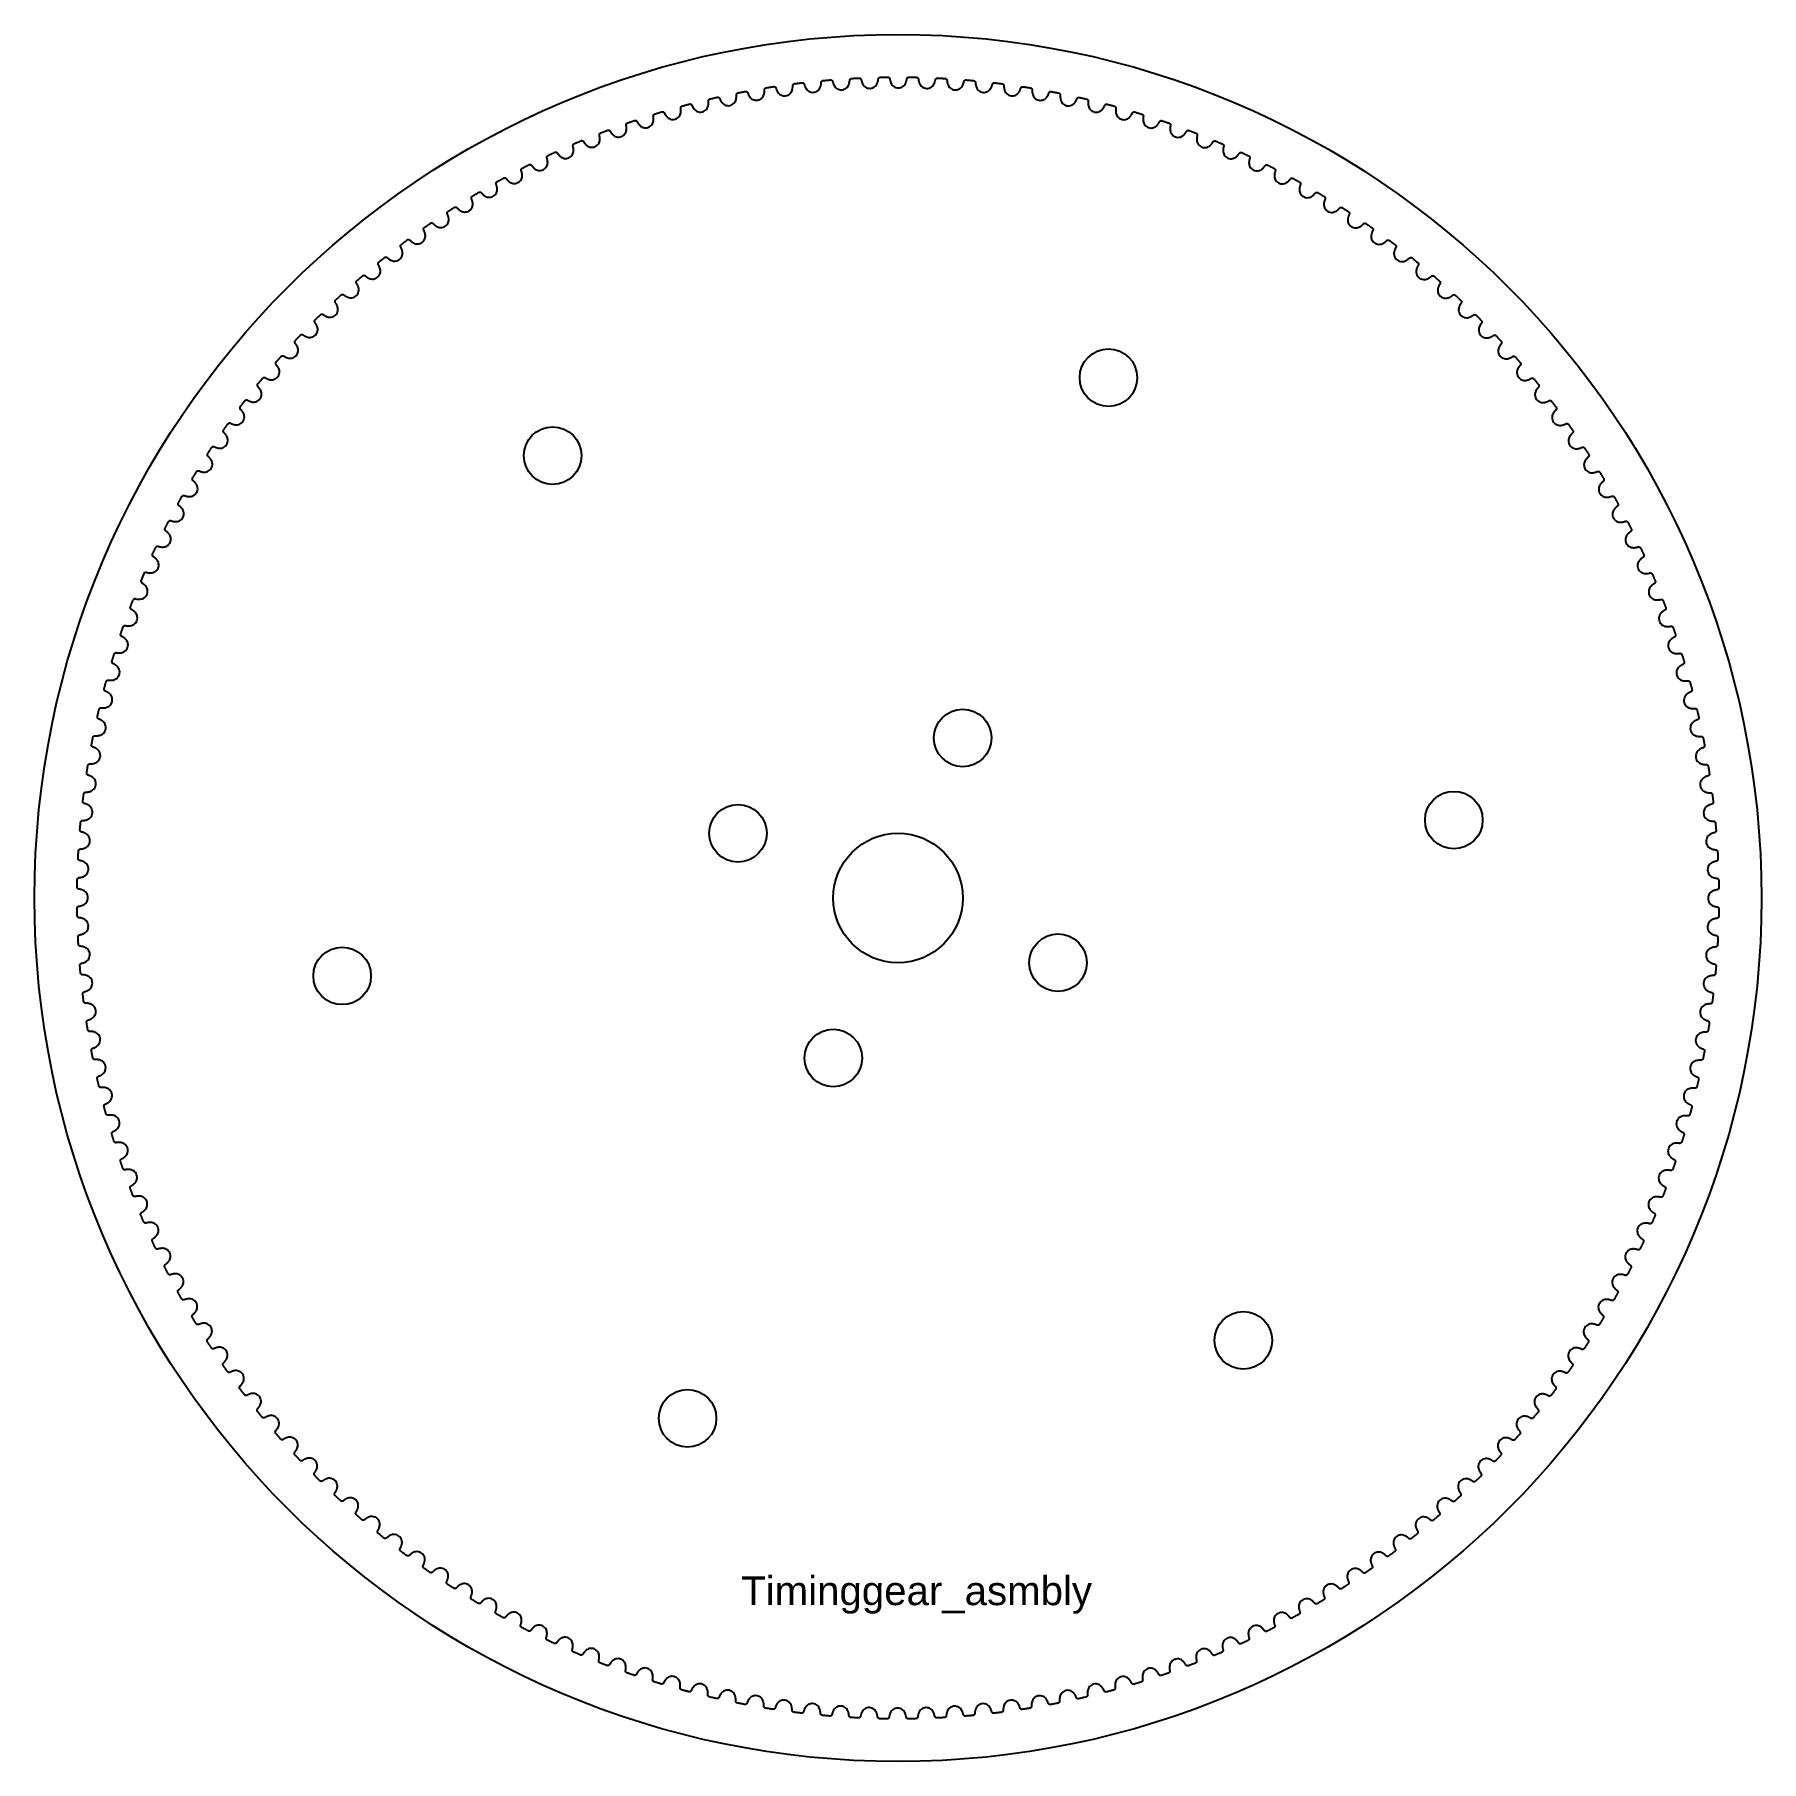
# Model space of a CAD drawing. Extents: x 88 to 208, y 45 to 165.
import ezdxf
from ezdxf.enums import TextEntityAlignment as Align

# ---------------------------------------------------------------- set-up
doc = ezdxf.new("R2010")
doc.units = 0
doc.layers.add('Annotation001', color=7, linetype='CONTINUOUS')
doc.layers.add('View001', color=7, linetype='CONTINUOUS')
doc.styles.get("Standard").update_dxf_attribs({"font": 'arial.ttf'})

msp = doc.modelspace()

# ---------------------------------------------------------------- texts
at = {"layer": 'Annotation001'}
msp.add_text('Timinggear_asmbly', height=2, dxfattribs=at).set_placement((149.793, 55.8621), align=Align.CENTER)

# ---------------------------------------------------------------- linework, layer by layer
at = {"layer": 'View001'}
for centre, radius in [((148.5, 105), 60), ((163.125, 141.154), 2), ((124.503, 135.743), 2), ((153, 116.124), 2), ((187.123, 110.411), 2), ((137.376, 109.5), 2), ((148.5, 105), 4.5), ((159.624, 100.5), 2), ((109.877, 99.589), 2), ((144, 93.8757), 2), ((172.497, 74.2572), 2), ((133.875, 68.8462), 2)]:
    msp.add_circle(centre, radius, dxfattribs=at)
for centre, radius, start, end in [((148.5, 105), 57.0418, 156.72, 157.23), ((95.8018, 126.318), 0.555, -86.0356, 41.9859), ((96.0419, 127.019), 0.15, 157.23, -119.761), ((96.0419, 127.019), 0.15, 157.23, -119.761), ((95.4711, 126.02), 1, 41.9859, 60.2388), ((95.4711, 126.02), 1, 41.9859, 60.2388), ((95.4872, 125.648), 0.15, 75.7115, 158.72), ((95.7711, 126.762), 1, -104.289, -86.0356), ((95.7711, 126.762), 1, -104.289, -86.0356)]:
    msp.add_arc(centre, radius, start, end, dxfattribs=at)
for points, degree, knots in [([(147.129, 161.894), (147.134, 161.947), (147.177, 161.989), (147.222, 162.028), (147.275, 162.029)], 2, [0, 0, 0, 0.724386, 0.724386, 1.44877, 1.44877, 1.44877]), ([(147.129, 161.894), (147.134, 161.947), (147.177, 161.989), (147.222, 162.028), (147.275, 162.029)], 2, [0, 0, 0, 0.724386, 0.724386, 1.44877, 1.44877, 1.44877]), ([(147.783, 162.037), (147.836, 162.039), (147.883, 162.001), (147.927, 161.96), (147.934, 161.907)], 2, [0, 0, 0, 0.724386, 0.724386, 1.44877, 1.44877, 1.44877]), ([(149.116, 161.907), (149.122, 161.96), (149.166, 162), (149.213, 162.038), (149.266, 162.037)], 2, [0, 0, 0, 0.724386, 0.724386, 1.44877, 1.44877, 1.44877]), ([(149.116, 161.907), (149.122, 161.96), (149.166, 162), (149.213, 162.038), (149.266, 162.037)], 2, [0, 0, 0, 0.724386, 0.724386, 1.44877, 1.44877, 1.44877]), ([(149.774, 162.028), (149.827, 162.027), (149.873, 161.988), (149.915, 161.945), (149.92, 161.893)], 2, [0, 0, 0, 0.724386, 0.724386, 1.44877, 1.44877, 1.44877]), ([(137.271, 160.791), (137.266, 160.844), (137.301, 160.893), (137.339, 160.94), (137.391, 160.95)], 2, [0, 0, 0, 0.724386, 0.724386, 1.44877, 1.44877, 1.44877]), ([(137.271, 160.791), (137.266, 160.844), (137.301, 160.893), (137.339, 160.94), (137.391, 160.95)], 2, [0, 0, 0, 0.724386, 0.724386, 1.44877, 1.44877, 1.44877]), ([(137.89, 161.046), (137.942, 161.057), (137.994, 161.028), (138.045, 160.995), (138.061, 160.945)], 2, [0, 0, 0, 0.724386, 0.724386, 1.44877, 1.44877, 1.44877]), ([(138.204, 160.661), (138.252, 160.594), (138.325, 160.528), (138.421, 160.483), (138.516, 160.439), (138.635, 160.42), (138.749, 160.441), (138.863, 160.46), (138.969, 160.518), (139.043, 160.593), (139.118, 160.667), (139.164, 160.755), (139.186, 160.834)], 3, [0, 0, 0, 0, 0.558599, 0.558599, 0.558599, 1.1172, 1.1172, 1.1172, 1.6758, 1.6758, 1.6758, 2.2344, 2.2344, 2.2344, 2.2344]), ([(139.224, 161.149), (139.222, 161.202), (139.258, 161.25), (139.298, 161.295), (139.35, 161.303)], 2, [0, 0, 0, 0.724386, 0.724386, 1.44877, 1.44877, 1.44877]), ([(139.224, 161.149), (139.222, 161.202), (139.258, 161.25), (139.298, 161.295), (139.35, 161.303)], 2, [0, 0, 0, 0.724386, 0.724386, 1.44877, 1.44877, 1.44877]), ([(139.852, 161.382), (139.905, 161.391), (139.956, 161.36), (140.005, 161.326), (140.019, 161.275)], 2, [0, 0, 0, 0.724386, 0.724386, 1.44877, 1.44877, 1.44877]), ([(140.153, 160.987), (140.199, 160.918), (140.269, 160.849), (140.363, 160.801), (140.457, 160.753), (140.575, 160.731), (140.69, 160.747), (140.805, 160.763), (140.912, 160.817), (140.989, 160.889), (141.067, 160.961), (141.115, 161.047), (141.141, 161.125)], 3, [0, 0, 0, 0, 0.558599, 0.558599, 0.558599, 1.1172, 1.1172, 1.1172, 1.6758, 1.6758, 1.6758, 2.2344, 2.2344, 2.2344, 2.2344]), ([(141.19, 161.439), (141.189, 161.492), (141.227, 161.538), (141.268, 161.582), (141.321, 161.588)], 2, [0, 0, 0, 0.724386, 0.724386, 1.44877, 1.44877, 1.44877]), ([(141.19, 161.439), (141.189, 161.492), (141.227, 161.538), (141.268, 161.582), (141.321, 161.588)], 2, [0, 0, 0, 0.724386, 0.724386, 1.44877, 1.44877, 1.44877]), ([(141.825, 161.65), (141.878, 161.657), (141.928, 161.624), (141.976, 161.588), (141.988, 161.536)], 2, [0, 0, 0, 0.724386, 0.724386, 1.44877, 1.44877, 1.44877]), ([(142.112, 161.244), (142.155, 161.174), (142.223, 161.102), (142.316, 161.051), (142.408, 161), (142.525, 160.973), (142.64, 160.986), (142.756, 160.997), (142.865, 161.048), (142.944, 161.117), (143.024, 161.186), (143.076, 161.27), (143.104, 161.348)], 3, [0, 0, 0, 0, 0.558599, 0.558599, 0.558599, 1.1172, 1.1172, 1.1172, 1.6758, 1.6758, 1.6758, 2.2344, 2.2344, 2.2344, 2.2344]), ([(143.164, 161.66), (143.165, 161.713), (143.205, 161.758), (143.247, 161.8), (143.3, 161.804)], 2, [0, 0, 0, 0.724386, 0.724386, 1.44877, 1.44877, 1.44877]), ([(143.164, 161.66), (143.165, 161.713), (143.205, 161.758), (143.247, 161.8), (143.3, 161.804)], 2, [0, 0, 0, 0.724386, 0.724386, 1.44877, 1.44877, 1.44877]), ([(143.806, 161.848), (143.859, 161.853), (143.908, 161.819), (143.955, 161.781), (143.965, 161.729)], 2, [0, 0, 0, 0.724386, 0.724386, 1.44877, 1.44877, 1.44877]), ([(144.078, 161.433), (144.12, 161.361), (144.185, 161.287), (144.276, 161.233), (144.366, 161.179), (144.482, 161.148), (144.598, 161.156), (144.713, 161.164), (144.824, 161.211), (144.906, 161.277), (144.989, 161.343), (145.043, 161.425), (145.074, 161.502)], 3, [0, 0, 0, 0, 0.558599, 0.558599, 0.558599, 1.1172, 1.1172, 1.1172, 1.6758, 1.6758, 1.6758, 2.2344, 2.2344, 2.2344, 2.2344]), ([(145.144, 161.811), (145.147, 161.864), (145.189, 161.908), (145.233, 161.949), (145.286, 161.951)], 2, [0, 0, 0, 0.724386, 0.724386, 1.44877, 1.44877, 1.44877]), ([(145.144, 161.811), (145.147, 161.864), (145.189, 161.908), (145.233, 161.949), (145.286, 161.951)], 2, [0, 0, 0, 0.724386, 0.724386, 1.44877, 1.44877, 1.44877]), ([(145.793, 161.978), (145.846, 161.981), (145.894, 161.945), (145.94, 161.905), (145.948, 161.853)], 2, [0, 0, 0, 0.724386, 0.724386, 1.44877, 1.44877, 1.44877]), ([(146.051, 161.553), (146.089, 161.48), (146.152, 161.403), (146.241, 161.346), (146.329, 161.289), (146.444, 161.254), (146.56, 161.258), (146.676, 161.262), (146.788, 161.305), (146.872, 161.368), (146.957, 161.431), (147.014, 161.511), (147.048, 161.587)], 3, [0, 0, 0, 0, 0.558599, 0.558599, 0.558599, 1.1172, 1.1172, 1.1172, 1.6758, 1.6758, 1.6758, 2.2344, 2.2344, 2.2344, 2.2344]), ([(148.026, 161.604), (148.062, 161.529), (148.121, 161.451), (148.208, 161.391), (148.294, 161.33), (148.408, 161.291), (148.524, 161.292), (148.64, 161.291), (148.754, 161.33), (148.84, 161.39), (148.928, 161.451), (148.987, 161.529), (149.023, 161.603)], 3, [0, 0, 0, 0, 0.558599, 0.558599, 0.558599, 1.1172, 1.1172, 1.1172, 1.6758, 1.6758, 1.6758, 2.2344, 2.2344, 2.2344, 2.2344]), ([(150.001, 161.586), (150.035, 161.51), (150.092, 161.43), (150.177, 161.366), (150.261, 161.303), (150.373, 161.26), (150.489, 161.257), (150.605, 161.252), (150.72, 161.287), (150.808, 161.344), (150.897, 161.401), (150.96, 161.477), (150.999, 161.551)], 3, [0, 0, 0, 0, 0.558599, 0.558599, 0.558599, 1.1172, 1.1172, 1.1172, 1.6758, 1.6758, 1.6758, 2.2344, 2.2344, 2.2344, 2.2344]), ([(151.101, 161.851), (151.11, 161.903), (151.155, 161.942), (151.203, 161.978), (151.256, 161.975)], 2, [0, 0, 0, 0.724386, 0.724386, 1.44877, 1.44877, 1.44877]), ([(151.101, 161.851), (151.11, 161.903), (151.155, 161.942), (151.203, 161.978), (151.256, 161.975)], 2, [0, 0, 0, 0.724386, 0.724386, 1.44877, 1.44877, 1.44877]), ([(151.764, 161.948), (151.817, 161.946), (151.861, 161.905), (151.902, 161.861), (151.905, 161.808)], 2, [0, 0, 0, 0.724386, 0.724386, 1.44877, 1.44877, 1.44877]), ([(151.975, 161.499), (152.006, 161.422), (152.06, 161.34), (152.143, 161.274), (152.224, 161.207), (152.335, 161.161), (152.451, 161.153), (152.567, 161.144), (152.683, 161.175), (152.773, 161.229), (152.864, 161.283), (152.929, 161.357), (152.971, 161.429)], 3, [0, 0, 0, 0, 0.558599, 0.558599, 0.558599, 1.1172, 1.1172, 1.1172, 1.6758, 1.6758, 1.6758, 2.2344, 2.2344, 2.2344, 2.2344]), ([(153.084, 161.725), (153.094, 161.778), (153.141, 161.815), (153.19, 161.849), (153.243, 161.844)], 2, [0, 0, 0, 0.724386, 0.724386, 1.44877, 1.44877, 1.44877]), ([(153.084, 161.725), (153.094, 161.778), (153.141, 161.815), (153.19, 161.849), (153.243, 161.844)], 2, [0, 0, 0, 0.724386, 0.724386, 1.44877, 1.44877, 1.44877]), ([(153.749, 161.8), (153.802, 161.795), (153.845, 161.753), (153.884, 161.708), (153.885, 161.655)], 2, [0, 0, 0, 0.724386, 0.724386, 1.44877, 1.44877, 1.44877]), ([(153.945, 161.343), (153.973, 161.265), (154.024, 161.181), (154.104, 161.112), (154.184, 161.043), (154.293, 160.992), (154.408, 160.981), (154.524, 160.968), (154.641, 160.995), (154.733, 161.046), (154.826, 161.097), (154.893, 161.168), (154.937, 161.239)], 3, [0, 0, 0, 0, 0.558599, 0.558599, 0.558599, 1.1172, 1.1172, 1.1172, 1.6758, 1.6758, 1.6758, 2.2344, 2.2344, 2.2344, 2.2344]), ([(155.061, 161.531), (155.073, 161.583), (155.121, 161.618), (155.171, 161.651), (155.224, 161.644)], 2, [0, 0, 0, 0.724386, 0.724386, 1.44877, 1.44877, 1.44877]), ([(155.061, 161.531), (155.073, 161.583), (155.121, 161.618), (155.171, 161.651), (155.224, 161.644)], 2, [0, 0, 0, 0.724386, 0.724386, 1.44877, 1.44877, 1.44877]), ([(155.728, 161.582), (155.781, 161.576), (155.822, 161.532), (155.86, 161.486), (155.859, 161.432)], 2, [0, 0, 0, 0.724386, 0.724386, 1.44877, 1.44877, 1.44877]), ([(155.908, 161.119), (155.933, 161.04), (155.982, 160.954), (156.059, 160.882), (156.136, 160.811), (156.243, 160.756), (156.358, 160.741), (156.473, 160.724), (156.592, 160.746), (156.685, 160.794), (156.78, 160.842), (156.85, 160.911), (156.896, 160.98)], 3, [0, 0, 0, 0, 0.558599, 0.558599, 0.558599, 1.1172, 1.1172, 1.1172, 1.6758, 1.6758, 1.6758, 2.2344, 2.2344, 2.2344, 2.2344]), ([(157.029, 161.267), (157.043, 161.319), (157.093, 161.353), (157.144, 161.384), (157.197, 161.375)], 2, [0, 0, 0, 0.724386, 0.724386, 1.44877, 1.44877, 1.44877]), ([(157.029, 161.267), (157.043, 161.319), (157.093, 161.353), (157.144, 161.384), (157.197, 161.375)], 2, [0, 0, 0, 0.724386, 0.724386, 1.44877, 1.44877, 1.44877]), ([(157.699, 161.295), (157.751, 161.287), (157.791, 161.242), (157.827, 161.194), (157.824, 161.141)], 2, [0, 0, 0, 0.724386, 0.724386, 1.44877, 1.44877, 1.44877]), ([(157.862, 160.826), (157.885, 160.747), (157.93, 160.659), (158.005, 160.585), (158.079, 160.51), (158.185, 160.452), (158.299, 160.432), (158.413, 160.412), (158.532, 160.43), (158.627, 160.475), (158.724, 160.519), (158.796, 160.585), (158.845, 160.653)], 3, [0, 0, 0, 0, 0.558599, 0.558599, 0.558599, 1.1172, 1.1172, 1.1172, 1.6758, 1.6758, 1.6758, 2.2344, 2.2344, 2.2344, 2.2344]), ([(158.988, 160.935), (159.004, 160.986), (159.054, 161.019), (159.107, 161.048), (159.159, 161.037)], 2, [0, 0, 0, 0.724386, 0.724386, 1.44877, 1.44877, 1.44877]), ([(158.988, 160.935), (159.004, 160.986), (159.054, 161.019), (159.107, 161.048), (159.159, 161.037)], 2, [0, 0, 0, 0.724386, 0.724386, 1.44877, 1.44877, 1.44877]), ([(159.658, 160.94), (159.71, 160.93), (159.748, 160.884), (159.782, 160.835), (159.778, 160.782)], 2, [0, 0, 0, 0.724386, 0.724386, 1.44877, 1.44877, 1.44877]), ([(132.089, 159.63), (132.14, 159.646), (132.195, 159.623), (132.249, 159.596), (132.27, 159.547)], 2, [0, 0, 0, 0.724386, 0.724386, 1.44877, 1.44877, 1.44877]), ([(133.406, 159.872), (133.398, 159.925), (133.429, 159.976), (133.464, 160.025), (133.515, 160.038)], 2, [0, 0, 0, 0.724386, 0.724386, 1.44877, 1.44877, 1.44877]), ([(133.406, 159.872), (133.398, 159.925), (133.429, 159.976), (133.464, 160.025), (133.515, 160.038)], 2, [0, 0, 0, 0.724386, 0.724386, 1.44877, 1.44877, 1.44877]), ([(134.006, 160.17), (134.057, 160.184), (134.112, 160.158), (134.164, 160.13), (134.183, 160.08)], 2, [0, 0, 0, 0.724386, 0.724386, 1.44877, 1.44877, 1.44877]), ([(134.346, 159.808), (134.399, 159.744), (134.476, 159.682), (134.575, 159.645), (134.673, 159.607), (134.793, 159.597), (134.905, 159.626), (135.018, 159.653), (135.119, 159.718), (135.188, 159.798), (135.258, 159.877), (135.297, 159.968), (135.314, 160.049)], 3, [0, 0, 0, 0, 0.558599, 0.558599, 0.558599, 1.1172, 1.1172, 1.1172, 1.6758, 1.6758, 1.6758, 2.2344, 2.2344, 2.2344, 2.2344]), ([(135.33, 160.365), (135.324, 160.418), (135.357, 160.468), (135.393, 160.516), (135.445, 160.528)], 2, [0, 0, 0, 0.724386, 0.724386, 1.44877, 1.44877, 1.44877]), ([(135.33, 160.365), (135.324, 160.418), (135.357, 160.468), (135.393, 160.516), (135.445, 160.528)], 2, [0, 0, 0, 0.724386, 0.724386, 1.44877, 1.44877, 1.44877]), ([(135.94, 160.642), (135.992, 160.654), (136.045, 160.627), (136.097, 160.596), (136.114, 160.546)], 2, [0, 0, 0, 0.724386, 0.724386, 1.44877, 1.44877, 1.44877]), ([(136.267, 160.268), (136.318, 160.203), (136.393, 160.139), (136.491, 160.098), (136.587, 160.057), (136.707, 160.042), (136.82, 160.067), (136.934, 160.09), (137.037, 160.152), (137.109, 160.229), (137.181, 160.306), (137.224, 160.395), (137.243, 160.475)], 3, [0, 0, 0, 0, 0.558599, 0.558599, 0.558599, 1.1172, 1.1172, 1.1172, 1.6758, 1.6758, 1.6758, 2.2344, 2.2344, 2.2344, 2.2344]), ([(159.805, 160.465), (159.824, 160.385), (159.867, 160.296), (159.939, 160.219), (160.011, 160.142), (160.114, 160.08), (160.228, 160.057), (160.341, 160.032), (160.46, 160.046), (160.557, 160.087), (160.655, 160.128), (160.73, 160.192), (160.78, 160.258)], 3, [0, 0, 0, 0, 0.558599, 0.558599, 0.558599, 1.1172, 1.1172, 1.1172, 1.6758, 1.6758, 1.6758, 2.2344, 2.2344, 2.2344, 2.2344]), ([(160.934, 160.535), (160.951, 160.586), (161.003, 160.616), (161.056, 160.643), (161.108, 160.631)], 2, [0, 0, 0, 0.724386, 0.724386, 1.44877, 1.44877, 1.44877]), ([(160.934, 160.535), (160.951, 160.586), (161.003, 160.616), (161.056, 160.643), (161.108, 160.631)], 2, [0, 0, 0, 0.724386, 0.724386, 1.44877, 1.44877, 1.44877]), ([(161.603, 160.516), (161.655, 160.505), (161.691, 160.457), (161.724, 160.407), (161.718, 160.354)], 2, [0, 0, 0, 0.724386, 0.724386, 1.44877, 1.44877, 1.44877]), ([(161.733, 160.037), (161.75, 159.956), (161.789, 159.866), (161.859, 159.786), (161.928, 159.707), (162.029, 159.641), (162.142, 159.614), (162.254, 159.585), (162.374, 159.595), (162.472, 159.633), (162.571, 159.67), (162.648, 159.732), (162.701, 159.795)], 3, [0, 0, 0, 0, 0.558599, 0.558599, 0.558599, 1.1172, 1.1172, 1.1172, 1.6758, 1.6758, 1.6758, 2.2344, 2.2344, 2.2344, 2.2344]), ([(162.864, 160.068), (162.884, 160.117), (162.936, 160.146), (162.991, 160.171), (163.042, 160.157)], 2, [0, 0, 0, 0.724386, 0.724386, 1.44877, 1.44877, 1.44877]), ([(162.864, 160.068), (162.884, 160.117), (162.936, 160.146), (162.991, 160.171), (163.042, 160.157)], 2, [0, 0, 0, 0.724386, 0.724386, 1.44877, 1.44877, 1.44877]), ([(163.533, 160.025), (163.584, 160.012), (163.619, 159.963), (163.65, 159.912), (163.642, 159.859)], 2, [0, 0, 0, 0.724386, 0.724386, 1.44877, 1.44877, 1.44877]), ([(164.777, 159.533), (164.798, 159.582), (164.852, 159.609), (164.907, 159.632), (164.958, 159.616)], 2, [0, 0, 0, 0.724386, 0.724386, 1.44877, 1.44877, 1.44877]), ([(164.777, 159.533), (164.798, 159.582), (164.852, 159.609), (164.907, 159.632), (164.958, 159.616)], 2, [0, 0, 0, 0.724386, 0.724386, 1.44877, 1.44877, 1.44877]), ([(129.615, 158.686), (129.603, 158.737), (129.631, 158.791), (129.662, 158.842), (129.712, 158.859)], 2, [0, 0, 0, 0.724386, 0.724386, 1.44877, 1.44877, 1.44877]), ([(129.615, 158.686), (129.603, 158.737), (129.631, 158.791), (129.662, 158.842), (129.712, 158.859)], 2, [0, 0, 0, 0.724386, 0.724386, 1.44877, 1.44877, 1.44877]), ([(130.193, 159.024), (130.243, 159.042), (130.299, 159.02), (130.354, 158.995), (130.376, 158.947)], 2, [0, 0, 0, 0.724386, 0.724386, 1.44877, 1.44877, 1.44877]), ([(130.557, 158.687), (130.615, 158.627), (130.696, 158.571), (130.797, 158.541), (130.898, 158.51), (131.018, 158.508), (131.128, 158.544), (131.239, 158.579), (131.335, 158.652), (131.398, 158.736), (131.462, 158.82), (131.495, 158.913), (131.506, 158.995)], 3, [0, 0, 0, 0, 0.558599, 0.558599, 0.558599, 1.1172, 1.1172, 1.1172, 1.6758, 1.6758, 1.6758, 2.2344, 2.2344, 2.2344, 2.2344]), ([(131.5, 159.312), (131.49, 159.364), (131.52, 159.416), (131.552, 159.467), (131.603, 159.482)], 2, [0, 0, 0, 0.724386, 0.724386, 1.44877, 1.44877, 1.44877]), ([(131.5, 159.312), (131.49, 159.364), (131.52, 159.416), (131.552, 159.467), (131.603, 159.482)], 2, [0, 0, 0, 0.724386, 0.724386, 1.44877, 1.44877, 1.44877]), ([(132.442, 159.28), (132.497, 159.219), (132.576, 159.16), (132.676, 159.126), (132.776, 159.091), (132.896, 159.085), (133.007, 159.118), (133.119, 159.149), (133.218, 159.218), (133.284, 159.3), (133.351, 159.382), (133.387, 159.473), (133.401, 159.555)], 3, [0, 0, 0, 0, 0.558599, 0.558599, 0.558599, 1.1172, 1.1172, 1.1172, 1.6758, 1.6758, 1.6758, 2.2344, 2.2344, 2.2344, 2.2344]), ([(163.646, 159.542), (163.66, 159.46), (163.696, 159.368), (163.763, 159.287), (163.829, 159.205), (163.928, 159.136), (164.04, 159.104), (164.151, 159.072), (164.271, 159.078), (164.371, 159.112), (164.471, 159.146), (164.55, 159.205), (164.605, 159.266)], 3, [0, 0, 0, 0, 0.558599, 0.558599, 0.558599, 1.1172, 1.1172, 1.1172, 1.6758, 1.6758, 1.6758, 2.2344, 2.2344, 2.2344, 2.2344]), ([(165.444, 159.467), (165.495, 159.452), (165.528, 159.402), (165.557, 159.349), (165.547, 159.297)], 2, [0, 0, 0, 0.724386, 0.724386, 1.44877, 1.44877, 1.44877]), ([(165.54, 158.98), (165.552, 158.898), (165.584, 158.805), (165.648, 158.721), (165.712, 158.637), (165.808, 158.564), (165.918, 158.529), (166.029, 158.493), (166.149, 158.494), (166.249, 158.525), (166.351, 158.556), (166.432, 158.612), (166.489, 158.671)], 3, [0, 0, 0, 0, 0.558599, 0.558599, 0.558599, 1.1172, 1.1172, 1.1172, 1.6758, 1.6758, 1.6758, 2.2344, 2.2344, 2.2344, 2.2344]), ([(166.671, 158.931), (166.693, 158.98), (166.748, 159.005), (166.804, 159.026), (166.854, 159.008)], 2, [0, 0, 0, 0.724386, 0.724386, 1.44877, 1.44877, 1.44877]), ([(166.671, 158.931), (166.693, 158.98), (166.748, 159.005), (166.804, 159.026), (166.854, 159.008)], 2, [0, 0, 0, 0.724386, 0.724386, 1.44877, 1.44877, 1.44877]), ([(167.334, 158.843), (167.385, 158.826), (167.416, 158.774), (167.443, 158.721), (167.431, 158.669)], 2, [0, 0, 0, 0.724386, 0.724386, 1.44877, 1.44877, 1.44877]), ([(125.916, 157.237), (125.901, 157.288), (125.925, 157.343), (125.952, 157.397), (126.001, 157.417)], 2, [0, 0, 0, 0.724386, 0.724386, 1.44877, 1.44877, 1.44877]), ([(125.916, 157.237), (125.901, 157.288), (125.925, 157.343), (125.952, 157.397), (126.001, 157.417)], 2, [0, 0, 0, 0.724386, 0.724386, 1.44877, 1.44877, 1.44877]), ([(126.469, 157.616), (126.518, 157.637), (126.575, 157.619), (126.631, 157.598), (126.657, 157.552)], 2, [0, 0, 0, 0.724386, 0.724386, 1.44877, 1.44877, 1.44877]), ([(126.856, 157.304), (126.917, 157.249), (127.002, 157.199), (127.105, 157.175), (127.208, 157.151), (127.328, 157.158), (127.435, 157.202), (127.543, 157.245), (127.634, 157.324), (127.691, 157.412), (127.75, 157.5), (127.776, 157.595), (127.781, 157.678)], 3, [0, 0, 0, 0, 0.558599, 0.558599, 0.558599, 1.1172, 1.1172, 1.1172, 1.6758, 1.6758, 1.6758, 2.2344, 2.2344, 2.2344, 2.2344]), ([(127.753, 157.994), (127.739, 158.045), (127.765, 158.099), (127.794, 158.152), (127.844, 158.17)], 2, [0, 0, 0, 0.724386, 0.724386, 1.44877, 1.44877, 1.44877]), ([(127.753, 157.994), (127.739, 158.045), (127.765, 158.099), (127.794, 158.152), (127.844, 158.17)], 2, [0, 0, 0, 0.724386, 0.724386, 1.44877, 1.44877, 1.44877]), ([(128.319, 158.352), (128.368, 158.372), (128.425, 158.352), (128.48, 158.329), (128.504, 158.282)], 2, [0, 0, 0, 0.724386, 0.724386, 1.44877, 1.44877, 1.44877]), ([(128.695, 158.028), (128.754, 157.97), (128.837, 157.917), (128.939, 157.89), (129.041, 157.863), (129.161, 157.865), (129.27, 157.905), (129.379, 157.944), (129.473, 158.02), (129.533, 158.106), (129.594, 158.192), (129.624, 158.286), (129.632, 158.369)], 3, [0, 0, 0, 0, 0.558599, 0.558599, 0.558599, 1.1172, 1.1172, 1.1172, 1.6758, 1.6758, 1.6758, 2.2344, 2.2344, 2.2344, 2.2344]), ([(167.414, 158.352), (167.422, 158.27), (167.452, 158.176), (167.513, 158.09), (167.573, 158.003), (167.667, 157.928), (167.776, 157.889), (167.885, 157.848), (168.005, 157.846), (168.107, 157.873), (168.209, 157.9), (168.292, 157.953), (168.351, 158.011)], 3, [0, 0, 0, 0, 0.558599, 0.558599, 0.558599, 1.1172, 1.1172, 1.1172, 1.6758, 1.6758, 1.6758, 2.2344, 2.2344, 2.2344, 2.2344]), ([(168.542, 158.264), (168.566, 158.312), (168.621, 158.335), (168.678, 158.354), (168.728, 158.335)], 2, [0, 0, 0, 0.724386, 0.724386, 1.44877, 1.44877, 1.44877]), ([(168.542, 158.264), (168.566, 158.312), (168.621, 158.335), (168.678, 158.354), (168.728, 158.335)], 2, [0, 0, 0, 0.724386, 0.724386, 1.44877, 1.44877, 1.44877]), ([(169.202, 158.153), (169.252, 158.134), (169.281, 158.081), (169.307, 158.027), (169.293, 157.976)], 2, [0, 0, 0, 0.724386, 0.724386, 1.44877, 1.44877, 1.44877]), ([(169.264, 157.66), (169.27, 157.577), (169.296, 157.482), (169.354, 157.394), (169.411, 157.305), (169.502, 157.227), (169.61, 157.184), (169.717, 157.14), (169.837, 157.133), (169.94, 157.157), (170.043, 157.18), (170.128, 157.23), (170.189, 157.286)], 3, [0, 0, 0, 0, 0.558599, 0.558599, 0.558599, 1.1172, 1.1172, 1.1172, 1.6758, 1.6758, 1.6758, 2.2344, 2.2344, 2.2344, 2.2344]), ([(170.388, 157.533), (170.414, 157.579), (170.47, 157.6), (170.528, 157.618), (170.577, 157.596)], 2, [0, 0, 0, 0.724386, 0.724386, 1.44877, 1.44877, 1.44877]), ([(170.388, 157.533), (170.414, 157.579), (170.47, 157.6), (170.528, 157.618), (170.577, 157.596)], 2, [0, 0, 0, 0.724386, 0.724386, 1.44877, 1.44877, 1.44877]), ([(171.044, 157.398), (171.093, 157.377), (171.121, 157.324), (171.145, 157.269), (171.129, 157.218)], 2, [0, 0, 0, 0.724386, 0.724386, 1.44877, 1.44877, 1.44877]), ([(123.26, 155.667), (123.325, 155.616), (123.413, 155.572), (123.518, 155.556), (123.622, 155.539), (123.741, 155.554), (123.845, 155.605), (123.95, 155.656), (124.035, 155.741), (124.086, 155.833), (124.138, 155.925), (124.157, 156.021), (124.157, 156.104)], 3, [0, 0, 0, 0, 0.558599, 0.558599, 0.558599, 1.1172, 1.1172, 1.1172, 1.6758, 1.6758, 1.6758, 2.2344, 2.2344, 2.2344, 2.2344]), ([(124.107, 156.417), (124.09, 156.468), (124.112, 156.524), (124.137, 156.578), (124.185, 156.6)], 2, [0, 0, 0, 0.724386, 0.724386, 1.44877, 1.44877, 1.44877]), ([(124.107, 156.417), (124.09, 156.468), (124.112, 156.524), (124.137, 156.578), (124.185, 156.6)], 2, [0, 0, 0, 0.724386, 0.724386, 1.44877, 1.44877, 1.44877]), ([(124.646, 156.815), (124.694, 156.837), (124.752, 156.822), (124.809, 156.803), (124.836, 156.757)], 2, [0, 0, 0, 0.724386, 0.724386, 1.44877, 1.44877, 1.44877]), ([(125.044, 156.517), (125.107, 156.464), (125.194, 156.417), (125.297, 156.397), (125.401, 156.377), (125.521, 156.387), (125.626, 156.435), (125.733, 156.482), (125.821, 156.563), (125.875, 156.654), (125.93, 156.744), (125.953, 156.84), (125.956, 156.923)], 3, [0, 0, 0, 0, 0.558599, 0.558599, 0.558599, 1.1172, 1.1172, 1.1172, 1.6758, 1.6758, 1.6758, 2.2344, 2.2344, 2.2344, 2.2344]), ([(171.09, 156.903), (171.092, 156.82), (171.115, 156.724), (171.17, 156.634), (171.224, 156.544), (171.312, 156.462), (171.418, 156.415), (171.524, 156.367), (171.644, 156.357), (171.747, 156.377), (171.851, 156.396), (171.938, 156.444), (172.001, 156.497)], 3, [0, 0, 0, 0, 0.558599, 0.558599, 0.558599, 1.1172, 1.1172, 1.1172, 1.6758, 1.6758, 1.6758, 2.2344, 2.2344, 2.2344, 2.2344]), ([(172.208, 156.737), (172.236, 156.782), (172.293, 156.801), (172.351, 156.817), (172.399, 156.794)], 2, [0, 0, 0, 0.724386, 0.724386, 1.44877, 1.44877, 1.44877]), ([(172.208, 156.737), (172.236, 156.782), (172.293, 156.801), (172.351, 156.817), (172.399, 156.794)], 2, [0, 0, 0, 0.724386, 0.724386, 1.44877, 1.44877, 1.44877]), ([(172.859, 156.579), (172.908, 156.557), (172.933, 156.502), (172.955, 156.447), (172.938, 156.396)], 2, [0, 0, 0, 0.724386, 0.724386, 1.44877, 1.44877, 1.44877]), ([(172.887, 156.083), (172.887, 156), (172.906, 155.904), (172.958, 155.811), (173.009, 155.719), (173.094, 155.634), (173.199, 155.584), (173.303, 155.533), (173.422, 155.518), (173.526, 155.534), (173.631, 155.55), (173.719, 155.594), (173.784, 155.645)], 3, [0, 0, 0, 0, 0.558599, 0.558599, 0.558599, 1.1172, 1.1172, 1.1172, 1.6758, 1.6758, 1.6758, 2.2344, 2.2344, 2.2344, 2.2344]), ([(121.09, 155.024), (121.136, 155.05), (121.195, 155.039), (121.253, 155.024), (121.284, 154.98)], 2, [0, 0, 0, 0.724386, 0.724386, 1.44877, 1.44877, 1.44877]), ([(121.507, 154.755), (121.574, 154.707), (121.664, 154.665), (121.769, 154.653), (121.873, 154.64), (121.992, 154.659), (122.094, 154.714), (122.197, 154.768), (122.279, 154.856), (122.327, 154.95), (122.376, 155.044), (122.392, 155.141), (122.388, 155.224)], 3, [0, 0, 0, 0, 0.558599, 0.558599, 0.558599, 1.1172, 1.1172, 1.1172, 1.6758, 1.6758, 1.6758, 2.2344, 2.2344, 2.2344, 2.2344]), ([(122.327, 155.535), (122.308, 155.584), (122.328, 155.641), (122.352, 155.696), (122.399, 155.72)], 2, [0, 0, 0, 0.724386, 0.724386, 1.44877, 1.44877, 1.44877]), ([(122.327, 155.535), (122.308, 155.584), (122.328, 155.641), (122.352, 155.696), (122.399, 155.72)], 2, [0, 0, 0, 0.724386, 0.724386, 1.44877, 1.44877, 1.44877]), ([(122.852, 155.951), (122.9, 155.975), (122.958, 155.962), (123.015, 155.944), (123.045, 155.9)], 2, [0, 0, 0, 0.724386, 0.724386, 1.44877, 1.44877, 1.44877]), ([(174, 155.878), (174.029, 155.922), (174.086, 155.939), (174.145, 155.953), (174.192, 155.928)], 2, [0, 0, 0, 0.724386, 0.724386, 1.44877, 1.44877, 1.44877]), ([(174, 155.878), (174.029, 155.922), (174.086, 155.939), (174.145, 155.953), (174.192, 155.928)], 2, [0, 0, 0, 0.724386, 0.724386, 1.44877, 1.44877, 1.44877]), ([(174.645, 155.697), (174.692, 155.674), (174.716, 155.618), (174.735, 155.562), (174.716, 155.512)], 2, [0, 0, 0, 0.724386, 0.724386, 1.44877, 1.44877, 1.44877]), ([(174.655, 155.201), (174.652, 155.118), (174.668, 155.021), (174.716, 154.927), (174.764, 154.833), (174.846, 154.745), (174.949, 154.691), (175.051, 154.636), (175.17, 154.617), (175.274, 154.63), (175.379, 154.642), (175.469, 154.683), (175.536, 154.732)], 3, [0, 0, 0, 0, 0.558599, 0.558599, 0.558599, 1.1172, 1.1172, 1.1172, 1.6758, 1.6758, 1.6758, 2.2344, 2.2344, 2.2344, 2.2344]), ([(175.76, 154.957), (175.79, 155), (175.848, 155.015), (175.907, 155.027), (175.954, 155.001)], 2, [0, 0, 0, 0.724386, 0.724386, 1.44877, 1.44877, 1.44877]), ([(175.76, 154.957), (175.79, 155), (175.848, 155.015), (175.907, 155.027), (175.954, 155.001)], 2, [0, 0, 0, 0.724386, 0.724386, 1.44877, 1.44877, 1.44877]), ([(118.866, 153.586), (118.844, 153.634), (118.86, 153.692), (118.879, 153.749), (118.925, 153.776)], 2, [0, 0, 0, 0.724386, 0.724386, 1.44877, 1.44877, 1.44877]), ([(118.866, 153.586), (118.844, 153.634), (118.86, 153.692), (118.879, 153.749), (118.925, 153.776)], 2, [0, 0, 0, 0.724386, 0.724386, 1.44877, 1.44877, 1.44877]), ([(119.361, 154.037), (119.406, 154.065), (119.465, 154.056), (119.524, 154.043), (119.556, 154)], 2, [0, 0, 0, 0.724386, 0.724386, 1.44877, 1.44877, 1.44877]), ([(119.787, 153.783), (119.856, 153.737), (119.947, 153.699), (120.052, 153.69), (120.157, 153.681), (120.275, 153.704), (120.375, 153.762), (120.476, 153.82), (120.555, 153.91), (120.6, 154.006), (120.645, 154.101), (120.658, 154.199), (120.652, 154.282)], 3, [0, 0, 0, 0, 0.558599, 0.558599, 0.558599, 1.1172, 1.1172, 1.1172, 1.6758, 1.6758, 1.6758, 2.2344, 2.2344, 2.2344, 2.2344]), ([(120.58, 154.591), (120.559, 154.64), (120.577, 154.697), (120.599, 154.753), (120.645, 154.778)], 2, [0, 0, 0, 0.724386, 0.724386, 1.44877, 1.44877, 1.44877]), ([(120.58, 154.591), (120.559, 154.64), (120.577, 154.697), (120.599, 154.753), (120.645, 154.778)], 2, [0, 0, 0, 0.724386, 0.724386, 1.44877, 1.44877, 1.44877]), ([(176.391, 154.257), (176.385, 154.175), (176.398, 154.077), (176.443, 153.982), (176.487, 153.886), (176.566, 153.795), (176.667, 153.738), (176.767, 153.679), (176.885, 153.656), (176.99, 153.665), (177.096, 153.674), (177.186, 153.712), (177.255, 153.758)], 3, [0, 0, 0, 0, 0.558599, 0.558599, 0.558599, 1.1172, 1.1172, 1.1172, 1.6758, 1.6758, 1.6758, 2.2344, 2.2344, 2.2344, 2.2344]), ([(176.398, 154.754), (176.445, 154.729), (176.466, 154.673), (176.484, 154.615), (176.463, 154.566)], 2, [0, 0, 0, 0.724386, 0.724386, 1.44877, 1.44877, 1.44877]), ([(177.487, 153.975), (177.519, 154.017), (177.577, 154.031), (177.636, 154.04), (177.682, 154.012)], 2, [0, 0, 0, 0.724386, 0.724386, 1.44877, 1.44877, 1.44877]), ([(177.487, 153.975), (177.519, 154.017), (177.577, 154.031), (177.636, 154.04), (177.682, 154.012)], 2, [0, 0, 0, 0.724386, 0.724386, 1.44877, 1.44877, 1.44877]), ([(178.117, 153.75), (178.163, 153.723), (178.183, 153.666), (178.199, 153.609), (178.176, 153.56)], 2, [0, 0, 0, 0.724386, 0.724386, 1.44877, 1.44877, 1.44877]), ([(117.188, 152.522), (117.164, 152.57), (117.178, 152.628), (117.196, 152.685), (117.241, 152.714)], 2, [0, 0, 0, 0.724386, 0.724386, 1.44877, 1.44877, 1.44877]), ([(117.188, 152.522), (117.164, 152.57), (117.178, 152.628), (117.196, 152.685), (117.241, 152.714)], 2, [0, 0, 0, 0.724386, 0.724386, 1.44877, 1.44877, 1.44877]), ([(117.667, 152.991), (117.711, 153.02), (117.771, 153.013), (117.83, 153.001), (117.863, 152.96)], 2, [0, 0, 0, 0.724386, 0.724386, 1.44877, 1.44877, 1.44877]), ([(118.102, 152.751), (118.172, 152.707), (118.265, 152.672), (118.37, 152.667), (118.475, 152.662), (118.592, 152.689), (118.691, 152.751), (118.789, 152.812), (118.865, 152.905), (118.906, 153.002), (118.948, 153.099), (118.957, 153.197), (118.949, 153.28)], 3, [0, 0, 0, 0, 0.558599, 0.558599, 0.558599, 1.1172, 1.1172, 1.1172, 1.6758, 1.6758, 1.6758, 2.2344, 2.2344, 2.2344, 2.2344]), ([(178.093, 153.254), (178.084, 153.172), (178.093, 153.074), (178.135, 152.977), (178.176, 152.88), (178.252, 152.786), (178.351, 152.725), (178.449, 152.663), (178.566, 152.636), (178.671, 152.641), (178.777, 152.646), (178.869, 152.681), (178.939, 152.725)], 3, [0, 0, 0, 0, 0.558599, 0.558599, 0.558599, 1.1172, 1.1172, 1.1172, 1.6758, 1.6758, 1.6758, 2.2344, 2.2344, 2.2344, 2.2344]), ([(179.178, 152.934), (179.212, 152.975), (179.271, 152.986), (179.33, 152.993), (179.375, 152.964)], 2, [0, 0, 0, 0.724386, 0.724386, 1.44877, 1.44877, 1.44877]), ([(179.178, 152.934), (179.212, 152.975), (179.271, 152.986), (179.33, 152.993), (179.375, 152.964)], 2, [0, 0, 0, 0.724386, 0.724386, 1.44877, 1.44877, 1.44877]), ([(179.801, 152.687), (179.845, 152.658), (179.863, 152.601), (179.877, 152.542), (179.853, 152.495)], 2, [0, 0, 0, 0.724386, 0.724386, 1.44877, 1.44877, 1.44877]), ([(115.549, 151.4), (115.523, 151.447), (115.535, 151.506), (115.551, 151.564), (115.595, 151.594)], 2, [0, 0, 0, 0.724386, 0.724386, 1.44877, 1.44877, 1.44877]), ([(115.549, 151.4), (115.523, 151.447), (115.535, 151.506), (115.551, 151.564), (115.595, 151.594)], 2, [0, 0, 0, 0.724386, 0.724386, 1.44877, 1.44877, 1.44877]), ([(116.011, 151.885), (116.054, 151.916), (116.114, 151.911), (116.173, 151.902), (116.208, 151.862)], 2, [0, 0, 0, 0.724386, 0.724386, 1.44877, 1.44877, 1.44877]), ([(116.454, 151.661), (116.526, 151.62), (116.619, 151.588), (116.725, 151.587), (116.83, 151.585), (116.946, 151.616), (117.042, 151.682), (117.139, 151.746), (117.212, 151.842), (117.249, 151.94), (117.288, 152.039), (117.293, 152.137), (117.282, 152.219)], 3, [0, 0, 0, 0, 0.558599, 0.558599, 0.558599, 1.1172, 1.1172, 1.1172, 1.6758, 1.6758, 1.6758, 2.2344, 2.2344, 2.2344, 2.2344]), ([(179.759, 152.192), (179.747, 152.11), (179.753, 152.012), (179.792, 151.913), (179.829, 151.815), (179.902, 151.719), (179.998, 151.654), (180.094, 151.589), (180.21, 151.557), (180.315, 151.559), (180.421, 151.561), (180.515, 151.592), (180.586, 151.634)], 3, [0, 0, 0, 0, 0.558599, 0.558599, 0.558599, 1.1172, 1.1172, 1.1172, 1.6758, 1.6758, 1.6758, 2.2344, 2.2344, 2.2344, 2.2344]), ([(180.832, 151.834), (180.867, 151.874), (180.927, 151.883), (180.986, 151.888), (181.03, 151.857)], 2, [0, 0, 0, 0.724386, 0.724386, 1.44877, 1.44877, 1.44877]), ([(180.832, 151.834), (180.867, 151.874), (180.927, 151.883), (180.986, 151.888), (181.03, 151.857)], 2, [0, 0, 0, 0.724386, 0.724386, 1.44877, 1.44877, 1.44877]), ([(181.446, 151.565), (181.49, 151.535), (181.505, 151.477), (181.517, 151.418), (181.491, 151.372)], 2, [0, 0, 0, 0.724386, 0.724386, 1.44877, 1.44877, 1.44877]), ([(113.95, 150.222), (113.922, 150.268), (113.932, 150.327), (113.946, 150.385), (113.989, 150.417)], 2, [0, 0, 0, 0.724386, 0.724386, 1.44877, 1.44877, 1.44877]), ([(113.95, 150.222), (113.922, 150.268), (113.932, 150.327), (113.946, 150.385), (113.989, 150.417)], 2, [0, 0, 0, 0.724386, 0.724386, 1.44877, 1.44877, 1.44877]), ([(114.845, 150.515), (114.918, 150.476), (115.013, 150.447), (115.119, 150.45), (115.224, 150.451), (115.339, 150.487), (115.432, 150.555), (115.527, 150.623), (115.596, 150.721), (115.63, 150.821), (115.665, 150.921), (115.667, 151.019), (115.653, 151.101)], 3, [0, 0, 0, 0, 0.558599, 0.558599, 0.558599, 1.1172, 1.1172, 1.1172, 1.6758, 1.6758, 1.6758, 2.2344, 2.2344, 2.2344, 2.2344]), ([(181.387, 151.072), (181.373, 150.991), (181.375, 150.892), (181.41, 150.792), (181.444, 150.693), (181.513, 150.594), (181.607, 150.527), (181.701, 150.458), (181.816, 150.422), (181.921, 150.421), (182.027, 150.418), (182.121, 150.446), (182.194, 150.485)], 3, [0, 0, 0, 0, 0.558599, 0.558599, 0.558599, 1.1172, 1.1172, 1.1172, 1.6758, 1.6758, 1.6758, 2.2344, 2.2344, 2.2344, 2.2344]), ([(183.051, 150.387), (183.093, 150.356), (183.107, 150.297), (183.117, 150.238), (183.09, 150.192)], 2, [0, 0, 0, 0.724386, 0.724386, 1.44877, 1.44877, 1.44877]), ([(112.393, 148.989), (112.364, 149.034), (112.371, 149.093), (112.383, 149.152), (112.425, 149.185)], 2, [0, 0, 0, 0.724386, 0.724386, 1.44877, 1.44877, 1.44877]), ([(112.393, 148.989), (112.364, 149.034), (112.371, 149.093), (112.383, 149.152), (112.425, 149.185)], 2, [0, 0, 0, 0.724386, 0.724386, 1.44877, 1.44877, 1.44877]), ([(113.277, 149.312), (113.352, 149.276), (113.447, 149.251), (113.553, 149.257), (113.658, 149.262), (113.771, 149.302), (113.863, 149.374), (113.954, 149.445), (114.02, 149.545), (114.051, 149.646), (114.082, 149.747), (114.081, 149.845), (114.064, 149.926)], 3, [0, 0, 0, 0, 0.558599, 0.558599, 0.558599, 1.1172, 1.1172, 1.1172, 1.6758, 1.6758, 1.6758, 2.2344, 2.2344, 2.2344, 2.2344]), ([(182.975, 149.896), (182.958, 149.816), (182.956, 149.717), (182.988, 149.616), (183.018, 149.515), (183.084, 149.415), (183.176, 149.343), (183.267, 149.272), (183.381, 149.232), (183.486, 149.227), (183.591, 149.22), (183.687, 149.245), (183.761, 149.282)], 3, [0, 0, 0, 0, 0.558599, 0.558599, 0.558599, 1.1172, 1.1172, 1.1172, 1.6758, 1.6758, 1.6758, 2.2344, 2.2344, 2.2344, 2.2344]), ([(184.614, 149.154), (184.655, 149.121), (184.667, 149.062), (184.675, 149.002), (184.646, 148.958)], 2, [0, 0, 0, 0.724386, 0.724386, 1.44877, 1.44877, 1.44877]), ([(110.879, 147.702), (110.849, 147.746), (110.855, 147.805), (110.864, 147.865), (110.904, 147.899)], 2, [0, 0, 0, 0.724386, 0.724386, 1.44877, 1.44877, 1.44877]), ([(110.879, 147.702), (110.849, 147.746), (110.855, 147.805), (110.864, 147.865), (110.904, 147.899)], 2, [0, 0, 0, 0.724386, 0.724386, 1.44877, 1.44877, 1.44877]), ([(111.752, 148.056), (111.828, 148.022), (111.924, 148.001), (112.029, 148.01), (112.134, 148.019), (112.246, 148.063), (112.335, 148.138), (112.424, 148.212), (112.487, 148.315), (112.514, 148.416), (112.542, 148.518), (112.537, 148.617), (112.517, 148.697)], 3, [0, 0, 0, 0, 0.558599, 0.558599, 0.558599, 1.1172, 1.1172, 1.1172, 1.6758, 1.6758, 1.6758, 2.2344, 2.2344, 2.2344, 2.2344]), ([(184.521, 148.666), (184.501, 148.586), (184.496, 148.487), (184.524, 148.385), (184.551, 148.284), (184.613, 148.181), (184.702, 148.106), (184.791, 148.031), (184.903, 147.988), (185.008, 147.979), (185.113, 147.969), (185.209, 147.99), (185.285, 148.024)], 3, [0, 0, 0, 0, 0.558599, 0.558599, 0.558599, 1.1172, 1.1172, 1.1172, 1.6758, 1.6758, 1.6758, 2.2344, 2.2344, 2.2344, 2.2344]), ([(186.133, 147.867), (186.173, 147.832), (186.183, 147.773), (186.188, 147.713), (186.158, 147.669)], 2, [0, 0, 0, 0.724386, 0.724386, 1.44877, 1.44877, 1.44877]), ([(109.412, 146.363), (109.38, 146.406), (109.384, 146.465), (109.391, 146.525), (109.43, 146.561)], 2, [0, 0, 0, 0.724386, 0.724386, 1.44877, 1.44877, 1.44877]), ([(109.412, 146.363), (109.38, 146.406), (109.384, 146.465), (109.391, 146.525), (109.43, 146.561)], 2, [0, 0, 0, 0.724386, 0.724386, 1.44877, 1.44877, 1.44877]), ([(110.272, 146.747), (110.349, 146.716), (110.446, 146.698), (110.551, 146.711), (110.655, 146.724), (110.766, 146.771), (110.852, 146.849), (110.938, 146.926), (110.997, 147.032), (111.02, 147.134), (111.045, 147.237), (111.037, 147.335), (111.014, 147.415)], 3, [0, 0, 0, 0, 0.558599, 0.558599, 0.558599, 1.1172, 1.1172, 1.1172, 1.6758, 1.6758, 1.6758, 2.2344, 2.2344, 2.2344, 2.2344]), ([(186.023, 147.382), (186, 147.303), (185.992, 147.204), (186.016, 147.102), (186.04, 146.999), (186.098, 146.894), (186.185, 146.817), (186.271, 146.739), (186.381, 146.691), (186.486, 146.678), (186.59, 146.665), (186.687, 146.683), (186.764, 146.714)], 3, [0, 0, 0, 0, 0.558599, 0.558599, 0.558599, 1.1172, 1.1172, 1.1172, 1.6758, 1.6758, 1.6758, 2.2344, 2.2344, 2.2344, 2.2344]), ([(187.606, 146.527), (187.645, 146.491), (187.652, 146.432), (187.656, 146.372), (187.624, 146.329)], 2, [0, 0, 0, 0.724386, 0.724386, 1.44877, 1.44877, 1.44877]), ([(108.838, 145.388), (108.916, 145.359), (109.014, 145.344), (109.118, 145.362), (109.222, 145.378), (109.331, 145.429), (109.414, 145.51), (109.498, 145.59), (109.553, 145.697), (109.573, 145.8), (109.594, 145.904), (109.582, 146.002), (109.557, 146.081)], 3, [0, 0, 0, 0, 0.558599, 0.558599, 0.558599, 1.1172, 1.1172, 1.1172, 1.6758, 1.6758, 1.6758, 2.2344, 2.2344, 2.2344, 2.2344]), ([(187.479, 146.047), (187.453, 145.968), (187.442, 145.87), (187.463, 145.767), (187.482, 145.663), (187.537, 145.556), (187.621, 145.476), (187.704, 145.395), (187.813, 145.344), (187.917, 145.327), (188.021, 145.31), (188.119, 145.325), (188.197, 145.353)], 3, [0, 0, 0, 0, 0.558599, 0.558599, 0.558599, 1.1172, 1.1172, 1.1172, 1.6758, 1.6758, 1.6758, 2.2344, 2.2344, 2.2344, 2.2344]), ([(106.973, 144.106), (107.009, 144.145), (107.068, 144.152), (107.128, 144.156), (107.171, 144.124)], 2, [0, 0, 0, 0.724386, 0.724386, 1.44877, 1.44877, 1.44877]), ([(107.453, 143.979), (107.532, 143.953), (107.63, 143.942), (107.733, 143.963), (107.837, 143.982), (107.944, 144.037), (108.024, 144.121), (108.105, 144.204), (108.156, 144.313), (108.173, 144.417), (108.19, 144.521), (108.175, 144.619), (108.147, 144.697)], 3, [0, 0, 0, 0, 0.558599, 0.558599, 0.558599, 1.1172, 1.1172, 1.1172, 1.6758, 1.6758, 1.6758, 2.2344, 2.2344, 2.2344, 2.2344]), ([(188.888, 144.662), (188.859, 144.584), (188.844, 144.486), (188.862, 144.382), (188.878, 144.278), (188.929, 144.169), (189.01, 144.086), (189.09, 144.002), (189.197, 143.947), (189.3, 143.927), (189.404, 143.906), (189.502, 143.918), (189.581, 143.943)], 3, [0, 0, 0, 0, 0.558599, 0.558599, 0.558599, 1.1172, 1.1172, 1.1172, 1.6758, 1.6758, 1.6758, 2.2344, 2.2344, 2.2344, 2.2344]), ([(189.863, 144.088), (189.906, 144.12), (189.965, 144.116), (190.025, 144.109), (190.061, 144.07)], 2, [0, 0, 0, 0.724386, 0.724386, 1.44877, 1.44877, 1.44877]), ([(189.863, 144.088), (189.906, 144.12), (189.965, 144.116), (190.025, 144.109), (190.061, 144.07)], 2, [0, 0, 0, 0.724386, 0.724386, 1.44877, 1.44877, 1.44877]), ([(106.118, 142.523), (106.197, 142.5), (106.296, 142.492), (106.398, 142.516), (106.501, 142.54), (106.606, 142.598), (106.683, 142.685), (106.761, 142.771), (106.809, 142.881), (106.822, 142.986), (106.835, 143.09), (106.817, 143.187), (106.786, 143.264)], 3, [0, 0, 0, 0, 0.558599, 0.558599, 0.558599, 1.1172, 1.1172, 1.1172, 1.6758, 1.6758, 1.6758, 2.2344, 2.2344, 2.2344, 2.2344]), ([(190.247, 143.228), (190.216, 143.151), (190.198, 143.054), (190.211, 142.949), (190.224, 142.845), (190.271, 142.734), (190.349, 142.648), (190.426, 142.562), (190.532, 142.503), (190.634, 142.48), (190.737, 142.455), (190.835, 142.463), (190.915, 142.486)], 3, [0, 0, 0, 0, 0.558599, 0.558599, 0.558599, 1.1172, 1.1172, 1.1172, 1.6758, 1.6758, 1.6758, 2.2344, 2.2344, 2.2344, 2.2344]), ([(104.834, 141.021), (104.914, 141.001), (105.013, 140.996), (105.115, 141.024), (105.216, 141.051), (105.319, 141.113), (105.394, 141.202), (105.469, 141.291), (105.512, 141.403), (105.521, 141.508), (105.531, 141.613), (105.51, 141.709), (105.476, 141.785)], 3, [0, 0, 0, 0, 0.558599, 0.558599, 0.558599, 1.1172, 1.1172, 1.1172, 1.6758, 1.6758, 1.6758, 2.2344, 2.2344, 2.2344, 2.2344]), ([(105.633, 142.633), (105.668, 142.673), (105.727, 142.683), (105.787, 142.688), (105.831, 142.658)], 2, [0, 0, 0, 0.724386, 0.724386, 1.44877, 1.44877, 1.44877]), ([(191.202, 142.621), (191.246, 142.651), (191.305, 142.645), (191.365, 142.636), (191.399, 142.596)], 2, [0, 0, 0, 0.724386, 0.724386, 1.44877, 1.44877, 1.44877]), ([(191.202, 142.621), (191.246, 142.651), (191.305, 142.645), (191.365, 142.636), (191.399, 142.596)], 2, [0, 0, 0, 0.724386, 0.724386, 1.44877, 1.44877, 1.44877]), ([(191.556, 141.748), (191.522, 141.672), (191.501, 141.576), (191.51, 141.471), (191.519, 141.366), (191.563, 141.254), (191.638, 141.165), (191.712, 141.076), (191.815, 141.013), (191.916, 140.986), (192.018, 140.958), (192.117, 140.963), (192.197, 140.983)], 3, [0, 0, 0, 0, 0.558599, 0.558599, 0.558599, 1.1172, 1.1172, 1.1172, 1.6758, 1.6758, 1.6758, 2.2344, 2.2344, 2.2344, 2.2344]), ([(104.346, 141.114), (104.379, 141.155), (104.438, 141.167), (104.498, 141.175), (104.542, 141.146)], 2, [0, 0, 0, 0.724386, 0.724386, 1.44877, 1.44877, 1.44877]), ([(192.489, 141.107), (192.534, 141.136), (192.593, 141.129), (192.652, 141.117), (192.685, 141.075)], 2, [0, 0, 0, 0.724386, 0.724386, 1.44877, 1.44877, 1.44877]), ([(192.489, 141.107), (192.534, 141.136), (192.593, 141.129), (192.652, 141.117), (192.685, 141.075)], 2, [0, 0, 0, 0.724386, 0.724386, 1.44877, 1.44877, 1.44877]), ([(103.113, 139.551), (103.144, 139.593), (103.203, 139.607), (103.262, 139.617), (103.308, 139.59)], 2, [0, 0, 0, 0.724386, 0.724386, 1.44877, 1.44877, 1.44877]), ([(103.604, 139.475), (103.684, 139.458), (103.783, 139.456), (103.884, 139.488), (103.985, 139.518), (104.085, 139.584), (104.157, 139.676), (104.228, 139.767), (104.268, 139.881), (104.273, 139.986), (104.28, 140.091), (104.255, 140.187), (104.218, 140.261)], 3, [0, 0, 0, 0, 0.558599, 0.558599, 0.558599, 1.1172, 1.1172, 1.1172, 1.6758, 1.6758, 1.6758, 2.2344, 2.2344, 2.2344, 2.2344]), ([(192.812, 140.223), (192.776, 140.148), (192.751, 140.053), (192.757, 139.947), (192.762, 139.842), (192.802, 139.729), (192.874, 139.637), (192.945, 139.546), (193.045, 139.48), (193.146, 139.449), (193.247, 139.418), (193.345, 139.419), (193.426, 139.436)], 3, [0, 0, 0, 0, 0.558599, 0.558599, 0.558599, 1.1172, 1.1172, 1.1172, 1.6758, 1.6758, 1.6758, 2.2344, 2.2344, 2.2344, 2.2344]), ([(193.722, 139.55), (193.768, 139.578), (193.827, 139.568), (193.885, 139.554), (193.917, 139.511)], 2, [0, 0, 0, 0.724386, 0.724386, 1.44877, 1.44877, 1.44877]), ([(193.722, 139.55), (193.768, 139.578), (193.827, 139.568), (193.885, 139.554), (193.917, 139.511)], 2, [0, 0, 0, 0.724386, 0.724386, 1.44877, 1.44877, 1.44877]), ([(101.935, 137.946), (101.965, 137.99), (102.023, 138.005), (102.082, 138.017), (102.128, 137.991)], 2, [0, 0, 0, 0.724386, 0.724386, 1.44877, 1.44877, 1.44877]), ([(102.428, 137.887), (102.509, 137.873), (102.608, 137.875), (102.708, 137.91), (102.807, 137.944), (102.906, 138.013), (102.973, 138.107), (103.042, 138.201), (103.078, 138.316), (103.079, 138.421), (103.082, 138.527), (103.054, 138.621), (103.015, 138.694)], 3, [0, 0, 0, 0, 0.558599, 0.558599, 0.558599, 1.1172, 1.1172, 1.1172, 1.6758, 1.6758, 1.6758, 2.2344, 2.2344, 2.2344, 2.2344]), ([(194.015, 138.655), (193.976, 138.582), (193.947, 138.487), (193.95, 138.381), (193.951, 138.276), (193.987, 138.161), (194.055, 138.068), (194.123, 137.973), (194.221, 137.904), (194.321, 137.87), (194.421, 137.835), (194.519, 137.833), (194.601, 137.847)], 3, [0, 0, 0, 0, 0.558599, 0.558599, 0.558599, 1.1172, 1.1172, 1.1172, 1.6758, 1.6758, 1.6758, 2.2344, 2.2344, 2.2344, 2.2344]), ([(101.308, 136.259), (101.39, 136.247), (101.488, 136.253), (101.587, 136.292), (101.685, 136.329), (101.781, 136.402), (101.846, 136.498), (101.911, 136.594), (101.943, 136.71), (101.941, 136.815), (101.939, 136.921), (101.908, 137.015), (101.866, 137.086)], 3, [0, 0, 0, 0, 0.558599, 0.558599, 0.558599, 1.1172, 1.1172, 1.1172, 1.6758, 1.6758, 1.6758, 2.2344, 2.2344, 2.2344, 2.2344]), ([(101.666, 137.332), (101.626, 137.367), (101.617, 137.427), (101.612, 137.486), (101.643, 137.53)], 2, [0, 0, 0, 0.724386, 0.724386, 1.44877, 1.44877, 1.44877]), ([(101.666, 137.332), (101.626, 137.367), (101.617, 137.427), (101.612, 137.486), (101.643, 137.53)], 2, [0, 0, 0, 0.724386, 0.724386, 1.44877, 1.44877, 1.44877]), ([(194.9, 137.951), (194.947, 137.977), (195.006, 137.965), (195.064, 137.949), (195.094, 137.905)], 2, [0, 0, 0, 0.724386, 0.724386, 1.44877, 1.44877, 1.44877]), ([(194.9, 137.951), (194.947, 137.977), (195.006, 137.965), (195.064, 137.949), (195.094, 137.905)], 2, [0, 0, 0, 0.724386, 0.724386, 1.44877, 1.44877, 1.44877]), ([(195.161, 137.046), (195.12, 136.974), (195.088, 136.881), (195.087, 136.775), (195.085, 136.67), (195.116, 136.554), (195.182, 136.458), (195.246, 136.361), (195.342, 136.288), (195.44, 136.251), (195.539, 136.212), (195.637, 136.207), (195.719, 136.218)], 3, [0, 0, 0, 0, 0.558599, 0.558599, 0.558599, 1.1172, 1.1172, 1.1172, 1.6758, 1.6758, 1.6758, 2.2344, 2.2344, 2.2344, 2.2344]), ([(195.385, 137.489), (195.416, 137.446), (195.411, 137.386), (195.402, 137.327), (195.362, 137.292)], 2, [0, 0, 0, 0.724386, 0.724386, 1.44877, 1.44877, 1.44877]), ([(100.566, 135.678), (100.525, 135.712), (100.514, 135.771), (100.507, 135.83), (100.536, 135.875)], 2, [0, 0, 0, 0.724386, 0.724386, 1.44877, 1.44877, 1.44877]), ([(100.566, 135.678), (100.525, 135.712), (100.514, 135.771), (100.507, 135.83), (100.536, 135.875)], 2, [0, 0, 0, 0.724386, 0.724386, 1.44877, 1.44877, 1.44877]), ([(100.813, 136.301), (100.842, 136.345), (100.899, 136.363), (100.958, 136.377), (101.005, 136.353)], 2, [0, 0, 0, 0.724386, 0.724386, 1.44877, 1.44877, 1.44877]), ([(196.022, 136.312), (196.07, 136.336), (196.128, 136.322), (196.185, 136.304), (196.214, 136.259)], 2, [0, 0, 0, 0.724386, 0.724386, 1.44877, 1.44877, 1.44877]), ([(196.022, 136.312), (196.07, 136.336), (196.128, 136.322), (196.185, 136.304), (196.214, 136.259)], 2, [0, 0, 0, 0.724386, 0.724386, 1.44877, 1.44877, 1.44877]), ([(196.491, 135.833), (196.52, 135.789), (196.513, 135.729), (196.501, 135.67), (196.46, 135.637)], 2, [0, 0, 0, 0.724386, 0.724386, 1.44877, 1.44877, 1.44877]), ([(99.7498, 134.617), (99.777, 134.663), (99.8336, 134.683), (99.8915, 134.699), (99.9397, 134.676)], 2, [0, 0, 0, 0.724386, 0.724386, 1.44877, 1.44877, 1.44877]), ([(100.246, 134.593), (100.328, 134.584), (100.426, 134.593), (100.523, 134.635), (100.62, 134.676), (100.714, 134.752), (100.775, 134.851), (100.837, 134.949), (100.864, 135.066), (100.859, 135.171), (100.854, 135.277), (100.819, 135.369), (100.775, 135.439)], 3, [0, 0, 0, 0, 0.558599, 0.558599, 0.558599, 1.1172, 1.1172, 1.1172, 1.6758, 1.6758, 1.6758, 2.2344, 2.2344, 2.2344, 2.2344]), ([(196.251, 135.398), (196.207, 135.328), (196.172, 135.235), (196.167, 135.13), (196.162, 135.025), (196.189, 134.908), (196.251, 134.809), (196.312, 134.711), (196.405, 134.635), (196.502, 134.594), (196.599, 134.552), (196.697, 134.543), (196.78, 134.551)], 3, [0, 0, 0, 0, 0.558599, 0.558599, 0.558599, 1.1172, 1.1172, 1.1172, 1.6758, 1.6758, 1.6758, 2.2344, 2.2344, 2.2344, 2.2344]), ([(197.086, 134.634), (197.134, 134.656), (197.192, 134.64), (197.249, 134.621), (197.276, 134.575)], 2, [0, 0, 0, 0.724386, 0.724386, 1.44877, 1.44877, 1.44877]), ([(197.086, 134.634), (197.134, 134.656), (197.192, 134.64), (197.249, 134.621), (197.276, 134.575)], 2, [0, 0, 0, 0.724386, 0.724386, 1.44877, 1.44877, 1.44877]), ([(99.2425, 132.891), (99.3251, 132.885), (99.4228, 132.898), (99.5185, 132.943), (99.6138, 132.987), (99.7045, 133.066), (99.7621, 133.167), (99.8206, 133.267), (99.844, 133.385), (99.8347, 133.49), (99.8261, 133.596), (99.7882, 133.686), (99.7418, 133.755)], 3, [0, 0, 0, 0, 0.558599, 0.558599, 0.558599, 1.1172, 1.1172, 1.1172, 1.6758, 1.6758, 1.6758, 2.2344, 2.2344, 2.2344, 2.2344]), ([(99.525, 133.987), (99.4826, 134.019), (99.4694, 134.077), (99.4603, 134.136), (99.4879, 134.182)], 2, [0, 0, 0, 0.724386, 0.724386, 1.44877, 1.44877, 1.44877]), ([(99.525, 133.987), (99.4826, 134.019), (99.4694, 134.077), (99.4603, 134.136), (99.4879, 134.182)], 2, [0, 0, 0, 0.724386, 0.724386, 1.44877, 1.44877, 1.44877]), ([(197.283, 133.713), (197.237, 133.644), (197.199, 133.553), (197.19, 133.448), (197.181, 133.343), (197.204, 133.225), (197.262, 133.125), (197.32, 133.024), (197.41, 132.945), (197.506, 132.9), (197.601, 132.855), (197.699, 132.842), (197.782, 132.848)], 3, [0, 0, 0, 0, 0.558599, 0.558599, 0.558599, 1.1172, 1.1172, 1.1172, 1.6758, 1.6758, 1.6758, 2.2344, 2.2344, 2.2344, 2.2344]), ([(197.537, 134.139), (197.565, 134.094), (197.556, 134.035), (197.543, 133.976), (197.5, 133.944)], 2, [0, 0, 0, 0.724386, 0.724386, 1.44877, 1.44877, 1.44877]), ([(98.2991, 131.155), (98.3818, 131.152), (98.4791, 131.168), (98.5731, 131.216), (98.6669, 131.264), (98.7547, 131.346), (98.8088, 131.449), (98.8638, 131.551), (98.883, 131.67), (98.8701, 131.774), (98.8578, 131.879), (98.8167, 131.969), (98.7679, 132.036)], 3, [0, 0, 0, 0, 0.558599, 0.558599, 0.558599, 1.1172, 1.1172, 1.1172, 1.6758, 1.6758, 1.6758, 2.2344, 2.2344, 2.2344, 2.2344]), ([(98.5432, 132.26), (98.4997, 132.29), (98.4845, 132.348), (98.4733, 132.407), (98.4994, 132.454)], 2, [0, 0, 0, 0.724386, 0.724386, 1.44877, 1.44877, 1.44877]), ([(98.5432, 132.26), (98.4997, 132.29), (98.4845, 132.348), (98.4733, 132.407), (98.4994, 132.454)], 2, [0, 0, 0, 0.724386, 0.724386, 1.44877, 1.44877, 1.44877]), ([(98.7459, 132.898), (98.7714, 132.945), (98.8274, 132.966), (98.8846, 132.984), (98.9336, 132.963)], 2, [0, 0, 0, 0.724386, 0.724386, 1.44877, 1.44877, 1.44877]), ([(198.091, 132.92), (198.14, 132.941), (198.197, 132.923), (198.253, 132.901), (198.278, 132.855)], 2, [0, 0, 0, 0.724386, 0.724386, 1.44877, 1.44877, 1.44877]), ([(198.091, 132.92), (198.14, 132.941), (198.197, 132.923), (198.253, 132.901), (198.278, 132.855)], 2, [0, 0, 0, 0.724386, 0.724386, 1.44877, 1.44877, 1.44877]), ([(198.524, 132.41), (198.55, 132.364), (198.539, 132.305), (198.524, 132.247), (198.48, 132.216)], 2, [0, 0, 0, 0.724386, 0.724386, 1.44877, 1.44877, 1.44877]), ([(97.8026, 131.145), (97.8265, 131.192), (97.8816, 131.216), (97.9382, 131.235), (97.9879, 131.216)], 2, [0, 0, 0, 0.724386, 0.724386, 1.44877, 1.44877, 1.44877]), ([(198.255, 131.993), (198.207, 131.926), (198.165, 131.836), (198.153, 131.731), (198.14, 131.627), (198.159, 131.508), (198.214, 131.406), (198.268, 131.303), (198.356, 131.221), (198.45, 131.173), (198.544, 131.124), (198.641, 131.108), (198.724, 131.112)], 3, [0, 0, 0, 0, 0.558599, 0.558599, 0.558599, 1.1172, 1.1172, 1.1172, 1.6758, 1.6758, 1.6758, 2.2344, 2.2344, 2.2344, 2.2344]), ([(199.035, 131.173), (199.084, 131.192), (199.141, 131.172), (199.196, 131.148), (199.22, 131.101)], 2, [0, 0, 0, 0.724386, 0.724386, 1.44877, 1.44877, 1.44877]), ([(199.035, 131.173), (199.084, 131.192), (199.141, 131.172), (199.196, 131.148), (199.22, 131.101)], 2, [0, 0, 0, 0.724386, 0.724386, 1.44877, 1.44877, 1.44877]), ([(97.4169, 129.387), (97.4997, 129.387), (97.5963, 129.406), (97.6886, 129.458), (97.7806, 129.509), (97.8656, 129.594), (97.916, 129.699), (97.9674, 129.803), (97.9824, 129.922), (97.9659, 130.026), (97.95, 130.131), (97.9058, 130.219), (97.8547, 130.284)], 3, [0, 0, 0, 0, 0.558599, 0.558599, 0.558599, 1.1172, 1.1172, 1.1172, 1.6758, 1.6758, 1.6758, 2.2344, 2.2344, 2.2344, 2.2344]), ([(97.6223, 130.5), (97.5778, 130.529), (97.5606, 130.586), (97.5473, 130.645), (97.5717, 130.692)], 2, [0, 0, 0, 0.724386, 0.724386, 1.44877, 1.44877, 1.44877]), ([(97.6223, 130.5), (97.5778, 130.529), (97.5606, 130.586), (97.5473, 130.645), (97.5717, 130.692)], 2, [0, 0, 0, 0.724386, 0.724386, 1.44877, 1.44877, 1.44877]), ([(199.167, 130.24), (199.116, 130.175), (199.072, 130.087), (199.056, 129.982), (199.039, 129.878), (199.054, 129.759), (199.105, 129.655), (199.156, 129.55), (199.241, 129.465), (199.333, 129.414), (199.425, 129.362), (199.521, 129.343), (199.604, 129.343)], 3, [0, 0, 0, 0, 0.558599, 0.558599, 0.558599, 1.1172, 1.1172, 1.1172, 1.6758, 1.6758, 1.6758, 2.2344, 2.2344, 2.2344, 2.2344]), ([(199.451, 130.648), (199.475, 130.6), (199.462, 130.542), (199.444, 130.485), (199.4, 130.455)], 2, [0, 0, 0, 0.724386, 0.724386, 1.44877, 1.44877, 1.44877]), ([(96.5969, 127.59), (96.6797, 127.592), (96.7756, 127.615), (96.866, 127.67), (96.9562, 127.724), (97.0381, 127.812), (97.0848, 127.918), (97.1326, 128.024), (97.1434, 128.144), (97.1233, 128.247), (97.1037, 128.351), (97.0565, 128.438), (97.0032, 128.501)], 3, [0, 0, 0, 0, 0.558599, 0.558599, 0.558599, 1.1172, 1.1172, 1.1172, 1.6758, 1.6758, 1.6758, 2.2344, 2.2344, 2.2344, 2.2344]), ([(96.7633, 128.708), (96.7178, 128.736), (96.6986, 128.793), (96.6833, 128.851), (96.7061, 128.899)], 2, [0, 0, 0, 0.724386, 0.724386, 1.44877, 1.44877, 1.44877]), ([(96.7633, 128.708), (96.7178, 128.736), (96.6986, 128.793), (96.6833, 128.851), (96.7061, 128.899)], 2, [0, 0, 0, 0.724386, 0.724386, 1.44877, 1.44877, 1.44877]), ([(96.921, 129.359), (96.9432, 129.408), (96.9975, 129.433), (97.0534, 129.455), (97.1037, 129.438)], 2, [0, 0, 0, 0.724386, 0.724386, 1.44877, 1.44877, 1.44877]), ([(200.017, 128.456), (199.964, 128.393), (199.917, 128.306), (199.897, 128.203), (199.877, 128.099), (199.887, 127.979), (199.935, 127.874), (199.982, 127.767), (200.063, 127.679), (200.154, 127.625), (200.244, 127.57), (200.34, 127.547), (200.423, 127.544)], 3, [0, 0, 0, 0, 0.558599, 0.558599, 0.558599, 1.1172, 1.1172, 1.1172, 1.6758, 1.6758, 1.6758, 2.2344, 2.2344, 2.2344, 2.2344]), ([(199.917, 129.393), (199.968, 129.41), (200.024, 129.388), (200.078, 129.363), (200.1, 129.315)], 2, [0, 0, 0, 0.724386, 0.724386, 1.44877, 1.44877, 1.44877]), ([(199.917, 129.393), (199.968, 129.41), (200.024, 129.388), (200.078, 129.363), (200.1, 129.315)], 2, [0, 0, 0, 0.724386, 0.724386, 1.44877, 1.44877, 1.44877]), ([(200.315, 128.854), (200.337, 128.806), (200.322, 128.748), (200.303, 128.691), (200.257, 128.664)], 2, [0, 0, 0, 0.724386, 0.724386, 1.44877, 1.44877, 1.44877]), ([(96.1023, 127.544), (96.1228, 127.593), (96.1762, 127.621), (96.2313, 127.645), (96.2822, 127.629)], 2, [0, 0, 0, 0.724386, 0.724386, 1.44877, 1.44877, 1.44877]), ([(200.737, 127.584), (200.788, 127.599), (200.843, 127.575), (200.897, 127.548), (200.917, 127.499)], 2, [0, 0, 0, 0.724386, 0.724386, 1.44877, 1.44877, 1.44877]), ([(200.737, 127.584), (200.788, 127.599), (200.843, 127.575), (200.897, 127.548), (200.917, 127.499)], 2, [0, 0, 0, 0.724386, 0.724386, 1.44877, 1.44877, 1.44877]), ([(200.804, 126.644), (200.749, 126.583), (200.699, 126.498), (200.675, 126.395), (200.651, 126.292), (200.658, 126.172), (200.702, 126.065), (200.745, 125.957), (200.824, 125.866), (200.912, 125.809), (201, 125.75), (201.095, 125.724), (201.178, 125.719)], 3, [0, 0, 0, 0, 0.558599, 0.558599, 0.558599, 1.1172, 1.1172, 1.1172, 1.6758, 1.6758, 1.6758, 2.2344, 2.2344, 2.2344, 2.2344]), ([(201.116, 127.031), (201.137, 126.982), (201.119, 126.925), (201.098, 126.869), (201.052, 126.843)], 2, [0, 0, 0, 0.724386, 0.724386, 1.44877, 1.44877, 1.44877]), ([(95.1476, 123.914), (95.2299, 123.922), (95.324, 123.952), (95.4104, 124.013), (95.4966, 124.073), (95.5722, 124.167), (95.6114, 124.276), (95.6516, 124.385), (95.6541, 124.505), (95.6268, 124.607), (95.6, 124.709), (95.5469, 124.792), (95.4893, 124.851)], 3, [0, 0, 0, 0, 0.558599, 0.558599, 0.558599, 1.1172, 1.1172, 1.1172, 1.6758, 1.6758, 1.6758, 2.2344, 2.2344, 2.2344, 2.2344]), ([(95.2355, 125.042), (95.1882, 125.066), (95.1651, 125.121), (95.1458, 125.178), (95.1652, 125.228)], 2, [0, 0, 0, 0.724386, 0.724386, 1.44877, 1.44877, 1.44877]), ([(95.2355, 125.042), (95.1882, 125.066), (95.1651, 125.121), (95.1458, 125.178), (95.1652, 125.228)], 2, [0, 0, 0, 0.724386, 0.724386, 1.44877, 1.44877, 1.44877]), ([(201.528, 124.805), (201.47, 124.746), (201.417, 124.663), (201.39, 124.561), (201.363, 124.459), (201.365, 124.339), (201.405, 124.23), (201.444, 124.121), (201.52, 124.027), (201.606, 123.967), (201.692, 123.906), (201.786, 123.876), (201.869, 123.868)], 3, [0, 0, 0, 0, 0.558599, 0.558599, 0.558599, 1.1172, 1.1172, 1.1172, 1.6758, 1.6758, 1.6758, 2.2344, 2.2344, 2.2344, 2.2344]), ([(201.494, 125.747), (201.545, 125.761), (201.599, 125.735), (201.652, 125.706), (201.67, 125.656)], 2, [0, 0, 0, 0.724386, 0.724386, 1.44877, 1.44877, 1.44877]), ([(201.494, 125.747), (201.545, 125.761), (201.599, 125.735), (201.652, 125.706), (201.67, 125.656)], 2, [0, 0, 0, 0.724386, 0.724386, 1.44877, 1.44877, 1.44877]), ([(201.852, 125.181), (201.872, 125.132), (201.852, 125.075), (201.829, 125.02), (201.782, 124.996)], 2, [0, 0, 0, 0.724386, 0.724386, 1.44877, 1.44877, 1.44877]), ([(94.6573, 123.834), (94.6744, 123.885), (94.7257, 123.916), (94.779, 123.943), (94.8309, 123.931)], 2, [0, 0, 0, 0.724386, 0.724386, 1.44877, 1.44877, 1.44877]), ([(202.186, 123.885), (202.237, 123.897), (202.291, 123.869), (202.342, 123.838), (202.359, 123.788)], 2, [0, 0, 0, 0.724386, 0.724386, 1.44877, 1.44877, 1.44877]), ([(202.186, 123.885), (202.237, 123.897), (202.291, 123.869), (202.342, 123.838), (202.359, 123.788)], 2, [0, 0, 0, 0.724386, 0.724386, 1.44877, 1.44877, 1.44877]), ([(94.5685, 123.171), (94.5204, 123.193), (94.4954, 123.248), (94.4741, 123.304), (94.4917, 123.354)], 2, [0, 0, 0, 0.724386, 0.724386, 1.44877, 1.44877, 1.44877]), ([(94.5685, 123.171), (94.5204, 123.193), (94.4954, 123.248), (94.4741, 123.304), (94.4917, 123.354)], 2, [0, 0, 0, 0.724386, 0.724386, 1.44877, 1.44877, 1.44877]), ([(94.52, 122.04), (94.602, 122.052), (94.695, 122.084), (94.7792, 122.148), (94.8633, 122.212), (94.9355, 122.308), (94.9709, 122.418), (95.0073, 122.529), (95.0056, 122.649), (94.9748, 122.749), (94.9444, 122.851), (94.8884, 122.932), (94.8288, 122.989)], 3, [0, 0, 0, 0, 0.558599, 0.558599, 0.558599, 1.1172, 1.1172, 1.1172, 1.6758, 1.6758, 1.6758, 2.2344, 2.2344, 2.2344, 2.2344]), ([(202.187, 122.943), (202.127, 122.885), (202.071, 122.804), (202.041, 122.703), (202.01, 122.602), (202.008, 122.482), (202.044, 122.372), (202.079, 122.261), (202.152, 122.165), (202.236, 122.102), (202.32, 122.038), (202.413, 122.005), (202.495, 121.994)], 3, [0, 0, 0, 0, 0.558599, 0.558599, 0.558599, 1.1172, 1.1172, 1.1172, 1.6758, 1.6758, 1.6758, 2.2344, 2.2344, 2.2344, 2.2344]), ([(202.524, 123.307), (202.542, 123.257), (202.52, 123.201), (202.495, 123.146), (202.447, 123.124)], 2, [0, 0, 0, 0.724386, 0.724386, 1.44877, 1.44877, 1.44877]), ([(93.9672, 121.277), (93.9184, 121.298), (93.8914, 121.352), (93.8682, 121.407), (93.8841, 121.458)], 2, [0, 0, 0, 0.724386, 0.724386, 1.44877, 1.44877, 1.44877]), ([(93.9672, 121.277), (93.9184, 121.298), (93.8914, 121.352), (93.8682, 121.407), (93.8841, 121.458)], 2, [0, 0, 0, 0.724386, 0.724386, 1.44877, 1.44877, 1.44877]), ([(94.0328, 121.944), (94.0481, 121.995), (94.0983, 122.028), (94.1507, 122.057), (94.2029, 122.047)], 2, [0, 0, 0, 0.724386, 0.724386, 1.44877, 1.44877, 1.44877]), ([(202.812, 122), (202.864, 122.01), (202.916, 121.98), (202.967, 121.948), (202.982, 121.897)], 2, [0, 0, 0, 0.724386, 0.724386, 1.44877, 1.44877, 1.44877]), ([(202.812, 122), (202.864, 122.01), (202.916, 121.98), (202.967, 121.948), (202.982, 121.897)], 2, [0, 0, 0, 0.724386, 0.724386, 1.44877, 1.44877, 1.44877]), ([(203.13, 121.411), (203.146, 121.36), (203.123, 121.305), (203.096, 121.251), (203.047, 121.23)], 2, [0, 0, 0, 0.724386, 0.724386, 1.44877, 1.44877, 1.44877]), ([(93.4747, 120.033), (93.4882, 120.084), (93.5372, 120.119), (93.5885, 120.15), (93.641, 120.142)], 2, [0, 0, 0, 0.724386, 0.724386, 1.44877, 1.44877, 1.44877]), ([(93.9582, 120.146), (94.0397, 120.16), (94.1316, 120.196), (94.2134, 120.263), (94.2953, 120.329), (94.3641, 120.428), (94.3956, 120.54), (94.4282, 120.651), (94.4222, 120.771), (94.3879, 120.871), (94.3541, 120.971), (94.2952, 121.05), (94.2336, 121.105)], 3, [0, 0, 0, 0, 0.558599, 0.558599, 0.558599, 1.1172, 1.1172, 1.1172, 1.6758, 1.6758, 1.6758, 2.2344, 2.2344, 2.2344, 2.2344]), ([(202.78, 121.058), (202.719, 121.003), (202.66, 120.924), (202.626, 120.824), (202.591, 120.724), (202.585, 120.604), (202.618, 120.493), (202.649, 120.381), (202.718, 120.282), (202.8, 120.216), (202.882, 120.149), (202.973, 120.113), (203.055, 120.099)], 3, [0, 0, 0, 0, 0.558599, 0.558599, 0.558599, 1.1172, 1.1172, 1.1172, 1.6758, 1.6758, 1.6758, 2.2344, 2.2344, 2.2344, 2.2344]), ([(203.372, 120.094), (203.425, 120.102), (203.476, 120.071), (203.525, 120.036), (203.538, 119.985)], 2, [0, 0, 0, 0.724386, 0.724386, 1.44877, 1.44877, 1.44877]), ([(203.372, 120.094), (203.425, 120.102), (203.476, 120.071), (203.525, 120.036), (203.538, 119.985)], 2, [0, 0, 0, 0.724386, 0.724386, 1.44877, 1.44877, 1.44877]), ([(93.4324, 119.364), (93.3828, 119.384), (93.354, 119.436), (93.3289, 119.491), (93.343, 119.542)], 2, [0, 0, 0, 0.724386, 0.724386, 1.44877, 1.44877, 1.44877]), ([(93.4324, 119.364), (93.3828, 119.384), (93.354, 119.436), (93.3289, 119.491), (93.343, 119.542)], 2, [0, 0, 0, 0.724386, 0.724386, 1.44877, 1.44877, 1.44877]), ([(93.4628, 118.233), (93.5438, 118.25), (93.6343, 118.289), (93.7138, 118.359), (93.7933, 118.428), (93.8587, 118.529), (93.8862, 118.642), (93.9149, 118.754), (93.9048, 118.874), (93.867, 118.972), (93.8297, 119.071), (93.7681, 119.148), (93.7046, 119.201)], 3, [0, 0, 0, 0, 0.558599, 0.558599, 0.558599, 1.1172, 1.1172, 1.1172, 1.6758, 1.6758, 1.6758, 2.2344, 2.2344, 2.2344, 2.2344]), ([(203.308, 119.154), (203.244, 119.101), (203.182, 119.024), (203.145, 118.925), (203.107, 118.827), (203.097, 118.707), (203.126, 118.595), (203.153, 118.482), (203.218, 118.381), (203.298, 118.312), (203.377, 118.242), (203.468, 118.203), (203.549, 118.186)], 3, [0, 0, 0, 0, 0.558599, 0.558599, 0.558599, 1.1172, 1.1172, 1.1172, 1.6758, 1.6758, 1.6758, 2.2344, 2.2344, 2.2344, 2.2344]), ([(203.67, 119.494), (203.684, 119.443), (203.658, 119.388), (203.63, 119.336), (203.58, 119.317)], 2, [0, 0, 0, 0.724386, 0.724386, 1.44877, 1.44877, 1.44877]), ([(92.9646, 117.434), (92.9144, 117.451), (92.8838, 117.503), (92.8568, 117.556), (92.8691, 117.608)], 2, [0, 0, 0, 0.724386, 0.724386, 1.44877, 1.44877, 1.44877]), ([(92.9646, 117.434), (92.9144, 117.451), (92.8838, 117.503), (92.8568, 117.556), (92.8691, 117.608)], 2, [0, 0, 0, 0.724386, 0.724386, 1.44877, 1.44877, 1.44877]), ([(92.9836, 118.103), (92.9952, 118.155), (93.0431, 118.191), (93.0932, 118.224), (93.146, 118.218)], 2, [0, 0, 0, 0.724386, 0.724386, 1.44877, 1.44877, 1.44877]), ([(203.865, 118.17), (203.918, 118.176), (203.968, 118.143), (204.016, 118.107), (204.028, 118.055)], 2, [0, 0, 0, 0.724386, 0.724386, 1.44877, 1.44877, 1.44877]), ([(203.865, 118.17), (203.918, 118.176), (203.968, 118.143), (204.016, 118.107), (204.028, 118.055)], 2, [0, 0, 0, 0.724386, 0.724386, 1.44877, 1.44877, 1.44877]), ([(93.0345, 116.305), (93.1149, 116.324), (93.204, 116.367), (93.281, 116.439), (93.358, 116.511), (93.4198, 116.614), (93.4434, 116.728), (93.4681, 116.841), (93.4538, 116.96), (93.4127, 117.057), (93.3719, 117.155), (93.3077, 117.23), (93.2424, 117.28)], 3, [0, 0, 0, 0, 0.558599, 0.558599, 0.558599, 1.1172, 1.1172, 1.1172, 1.6758, 1.6758, 1.6758, 2.2344, 2.2344, 2.2344, 2.2344]), ([(203.768, 117.233), (203.703, 117.182), (203.639, 117.107), (203.598, 117.009), (203.557, 116.913), (203.542, 116.793), (203.567, 116.68), (203.59, 116.566), (203.652, 116.463), (203.729, 116.391), (203.806, 116.319), (203.895, 116.276), (203.975, 116.257)], 3, [0, 0, 0, 0, 0.558599, 0.558599, 0.558599, 1.1172, 1.1172, 1.1172, 1.6758, 1.6758, 1.6758, 2.2344, 2.2344, 2.2344, 2.2344]), ([(204.142, 117.56), (204.154, 117.508), (204.127, 117.455), (204.096, 117.403), (204.046, 117.386)], 2, [0, 0, 0, 0.724386, 0.724386, 1.44877, 1.44877, 1.44877]), ([(92.5645, 115.488), (92.5137, 115.504), (92.4814, 115.554), (92.4525, 115.607), (92.4629, 115.659)], 2, [0, 0, 0, 0.724386, 0.724386, 1.44877, 1.44877, 1.44877]), ([(92.5645, 115.488), (92.5137, 115.504), (92.4814, 115.554), (92.4525, 115.607), (92.4629, 115.659)], 2, [0, 0, 0, 0.724386, 0.724386, 1.44877, 1.44877, 1.44877]), ([(92.5601, 116.158), (92.57, 116.21), (92.6165, 116.248), (92.6655, 116.282), (92.7184, 116.278)], 2, [0, 0, 0, 0.724386, 0.724386, 1.44877, 1.44877, 1.44877]), ([(92.6738, 114.362), (92.7534, 114.385), (92.841, 114.43), (92.9154, 114.505), (92.9899, 114.579), (93.048, 114.685), (93.0677, 114.799), (93.0884, 114.913), (93.0699, 115.032), (93.0254, 115.127), (92.9813, 115.224), (92.9145, 115.296), (92.8475, 115.345)], 3, [0, 0, 0, 0, 0.558599, 0.558599, 0.558599, 1.1172, 1.1172, 1.1172, 1.6758, 1.6758, 1.6758, 2.2344, 2.2344, 2.2344, 2.2344]), ([(204.161, 115.296), (204.094, 115.248), (204.028, 115.175), (203.983, 115.079), (203.939, 114.984), (203.92, 114.865), (203.941, 114.751), (203.96, 114.637), (204.018, 114.531), (204.093, 114.457), (204.167, 114.382), (204.255, 114.336), (204.334, 114.314)], 3, [0, 0, 0, 0, 0.558599, 0.558599, 0.558599, 1.1172, 1.1172, 1.1172, 1.6758, 1.6758, 1.6758, 2.2344, 2.2344, 2.2344, 2.2344]), ([(204.291, 116.229), (204.344, 116.234), (204.393, 116.199), (204.44, 116.161), (204.45, 116.109)], 2, [0, 0, 0, 0.724386, 0.724386, 1.44877, 1.44877, 1.44877]), ([(204.291, 116.229), (204.344, 116.234), (204.393, 116.199), (204.44, 116.161), (204.45, 116.109)], 2, [0, 0, 0, 0.724386, 0.724386, 1.44877, 1.44877, 1.44877]), ([(204.546, 115.61), (204.557, 115.558), (204.528, 115.506), (204.495, 115.455), (204.445, 115.439)], 2, [0, 0, 0, 0.724386, 0.724386, 1.44877, 1.44877, 1.44877]), ([(92.2048, 114.199), (92.2128, 114.251), (92.258, 114.291), (92.3057, 114.327), (92.3588, 114.324)], 2, [0, 0, 0, 0.724386, 0.724386, 1.44877, 1.44877, 1.44877]), ([(204.649, 114.276), (204.702, 114.278), (204.75, 114.242), (204.795, 114.202), (204.803, 114.15)], 2, [0, 0, 0, 0.724386, 0.724386, 1.44877, 1.44877, 1.44877]), ([(204.649, 114.276), (204.702, 114.278), (204.75, 114.242), (204.795, 114.202), (204.803, 114.15)], 2, [0, 0, 0, 0.724386, 0.724386, 1.44877, 1.44877, 1.44877]), ([(92.2326, 113.529), (92.1813, 113.543), (92.1471, 113.593), (92.1164, 113.644), (92.1251, 113.697)], 2, [0, 0, 0, 0.724386, 0.724386, 1.44877, 1.44877, 1.44877]), ([(92.2326, 113.529), (92.1813, 113.543), (92.1471, 113.593), (92.1164, 113.644), (92.1251, 113.697)], 2, [0, 0, 0, 0.724386, 0.724386, 1.44877, 1.44877, 1.44877]), ([(92.3811, 112.408), (92.4598, 112.433), (92.5458, 112.482), (92.6175, 112.559), (92.6894, 112.636), (92.7438, 112.743), (92.7595, 112.858), (92.7762, 112.973), (92.7536, 113.092), (92.7058, 113.185), (92.6583, 113.28), (92.589, 113.35), (92.5204, 113.396)], 3, [0, 0, 0, 0, 0.558599, 0.558599, 0.558599, 1.1172, 1.1172, 1.1172, 1.6758, 1.6758, 1.6758, 2.2344, 2.2344, 2.2344, 2.2344]), ([(204.487, 113.347), (204.418, 113.301), (204.349, 113.231), (204.301, 113.137), (204.253, 113.043), (204.231, 112.925), (204.247, 112.81), (204.263, 112.695), (204.317, 112.588), (204.389, 112.511), (204.461, 112.433), (204.547, 112.385), (204.625, 112.359)], 3, [0, 0, 0, 0, 0.558599, 0.558599, 0.558599, 1.1172, 1.1172, 1.1172, 1.6758, 1.6758, 1.6758, 2.2344, 2.2344, 2.2344, 2.2344]), ([(204.882, 113.648), (204.891, 113.595), (204.86, 113.544), (204.826, 113.495), (204.775, 113.481)], 2, [0, 0, 0, 0.724386, 0.724386, 1.44877, 1.44877, 1.44877]), ([(91.9692, 111.561), (91.9174, 111.573), (91.8816, 111.621), (91.8491, 111.671), (91.8559, 111.724)], 2, [0, 0, 0, 0.724386, 0.724386, 1.44877, 1.44877, 1.44877]), ([(91.9692, 111.561), (91.9174, 111.573), (91.8816, 111.621), (91.8491, 111.671), (91.8559, 111.724)], 2, [0, 0, 0, 0.724386, 0.724386, 1.44877, 1.44877, 1.44877]), ([(91.9181, 112.228), (91.9242, 112.281), (91.968, 112.322), (92.0144, 112.36), (92.0676, 112.359)], 2, [0, 0, 0, 0.724386, 0.724386, 1.44877, 1.44877, 1.44877]), ([(204.939, 112.31), (204.992, 112.311), (205.038, 112.273), (205.082, 112.232), (205.088, 112.179)], 2, [0, 0, 0, 0.724386, 0.724386, 1.44877, 1.44877, 1.44877]), ([(204.939, 112.31), (204.992, 112.311), (205.038, 112.273), (205.082, 112.232), (205.088, 112.179)], 2, [0, 0, 0, 0.724386, 0.724386, 1.44877, 1.44877, 1.44877]), ([(205.15, 111.675), (205.157, 111.622), (205.124, 111.572), (205.088, 111.524), (205.036, 111.512)], 2, [0, 0, 0, 0.724386, 0.724386, 1.44877, 1.44877, 1.44877]), ([(92.1567, 110.445), (92.2346, 110.473), (92.3188, 110.524), (92.3878, 110.604), (92.4569, 110.684), (92.5075, 110.793), (92.5191, 110.908), (92.5319, 111.024), (92.5051, 111.141), (92.4541, 111.233), (92.4034, 111.326), (92.3317, 111.393), (92.2614, 111.437)], 3, [0, 0, 0, 0, 0.558599, 0.558599, 0.558599, 1.1172, 1.1172, 1.1172, 1.6758, 1.6758, 1.6758, 2.2344, 2.2344, 2.2344, 2.2344]), ([(204.744, 111.388), (204.674, 111.345), (204.602, 111.277), (204.551, 111.184), (204.5, 111.092), (204.473, 110.975), (204.486, 110.86), (204.497, 110.744), (204.548, 110.635), (204.617, 110.556), (204.686, 110.476), (204.77, 110.424), (204.848, 110.396)], 3, [0, 0, 0, 0, 0.558599, 0.558599, 0.558599, 1.1172, 1.1172, 1.1172, 1.6758, 1.6758, 1.6758, 2.2344, 2.2344, 2.2344, 2.2344]), ([(91.7747, 109.584), (91.7225, 109.594), (91.685, 109.641), (91.6508, 109.69), (91.6558, 109.743)], 2, [0, 0, 0, 0.724386, 0.724386, 1.44877, 1.44877, 1.44877]), ([(91.7747, 109.584), (91.7225, 109.594), (91.685, 109.641), (91.6508, 109.69), (91.6558, 109.743)], 2, [0, 0, 0, 0.724386, 0.724386, 1.44877, 1.44877, 1.44877]), ([(91.7003, 110.249), (91.7046, 110.302), (91.7469, 110.345), (91.792, 110.384), (91.8451, 110.385)], 2, [0, 0, 0, 0.724386, 0.724386, 1.44877, 1.44877, 1.44877]), ([(92.001, 108.475), (92.0778, 108.506), (92.1602, 108.56), (92.2264, 108.643), (92.2927, 108.724), (92.3395, 108.835), (92.3471, 108.951), (92.3558, 109.067), (92.3249, 109.183), (92.2707, 109.273), (92.2168, 109.364), (92.1428, 109.429), (92.071, 109.471)], 3, [0, 0, 0, 0, 0.558599, 0.558599, 0.558599, 1.1172, 1.1172, 1.1172, 1.6758, 1.6758, 1.6758, 2.2344, 2.2344, 2.2344, 2.2344]), ([(204.933, 109.422), (204.861, 109.38), (204.787, 109.315), (204.733, 109.224), (204.679, 109.134), (204.648, 109.018), (204.656, 108.902), (204.664, 108.787), (204.711, 108.676), (204.777, 108.594), (204.843, 108.511), (204.925, 108.457), (205.002, 108.426)], 3, [0, 0, 0, 0, 0.558599, 0.558599, 0.558599, 1.1172, 1.1172, 1.1172, 1.6758, 1.6758, 1.6758, 2.2344, 2.2344, 2.2344, 2.2344]), ([(205.16, 110.336), (205.213, 110.335), (205.258, 110.295), (205.3, 110.253), (205.304, 110.2)], 2, [0, 0, 0, 0.724386, 0.724386, 1.44877, 1.44877, 1.44877]), ([(205.16, 110.336), (205.213, 110.335), (205.258, 110.295), (205.3, 110.253), (205.304, 110.2)], 2, [0, 0, 0, 0.724386, 0.724386, 1.44877, 1.44877, 1.44877]), ([(205.348, 109.694), (205.353, 109.641), (205.319, 109.592), (205.281, 109.545), (205.229, 109.535)], 2, [0, 0, 0, 0.724386, 0.724386, 1.44877, 1.44877, 1.44877]), ([(91.5517, 108.264), (91.5542, 108.317), (91.595, 108.361), (91.6386, 108.402), (91.6917, 108.405)], 2, [0, 0, 0, 0.724386, 0.724386, 1.44877, 1.44877, 1.44877]), ([(205.311, 108.356), (205.364, 108.353), (205.408, 108.311), (205.449, 108.267), (205.451, 108.214)], 2, [0, 0, 0, 0.724386, 0.724386, 1.44877, 1.44877, 1.44877]), ([(205.311, 108.356), (205.364, 108.353), (205.408, 108.311), (205.449, 108.267), (205.451, 108.214)], 2, [0, 0, 0, 0.724386, 0.724386, 1.44877, 1.44877, 1.44877]), ([(91.6492, 107.601), (91.5968, 107.61), (91.5577, 107.655), (91.5217, 107.703), (91.5249, 107.756)], 2, [0, 0, 0, 0.724386, 0.724386, 1.44877, 1.44877, 1.44877]), ([(91.6492, 107.601), (91.5968, 107.61), (91.5577, 107.655), (91.5217, 107.703), (91.5249, 107.756)], 2, [0, 0, 0, 0.724386, 0.724386, 1.44877, 1.44877, 1.44877]), ([(91.9141, 106.501), (91.9898, 106.535), (92.0703, 106.592), (92.1335, 106.677), (92.1969, 106.761), (92.2398, 106.873), (92.2434, 106.989), (92.248, 107.105), (92.2132, 107.22), (92.1558, 107.308), (92.0988, 107.397), (92.0225, 107.46), (91.9494, 107.499)], 3, [0, 0, 0, 0, 0.558599, 0.558599, 0.558599, 1.1172, 1.1172, 1.1172, 1.6758, 1.6758, 1.6758, 2.2344, 2.2344, 2.2344, 2.2344]), ([(205.053, 107.449), (204.98, 107.411), (204.903, 107.348), (204.846, 107.259), (204.789, 107.171), (204.754, 107.056), (204.758, 106.94), (204.762, 106.824), (204.805, 106.712), (204.868, 106.628), (204.931, 106.543), (205.011, 106.486), (205.087, 106.452)], 3, [0, 0, 0, 0, 0.558599, 0.558599, 0.558599, 1.1172, 1.1172, 1.1172, 1.6758, 1.6758, 1.6758, 2.2344, 2.2344, 2.2344, 2.2344]), ([(205.478, 107.707), (205.481, 107.654), (205.445, 107.606), (205.405, 107.56), (205.353, 107.552)], 2, [0, 0, 0, 0.724386, 0.724386, 1.44877, 1.44877, 1.44877]), ([(91.5931, 105.616), (91.5403, 105.622), (91.4997, 105.666), (91.4621, 105.713), (91.4634, 105.766)], 2, [0, 0, 0, 0.724386, 0.724386, 1.44877, 1.44877, 1.44877]), ([(91.5931, 105.616), (91.5403, 105.622), (91.4997, 105.666), (91.4621, 105.713), (91.4634, 105.766)], 2, [0, 0, 0, 0.724386, 0.724386, 1.44877, 1.44877, 1.44877]), ([(91.4725, 106.274), (91.4731, 106.327), (91.5123, 106.373), (91.5545, 106.415), (91.6075, 106.42)], 2, [0, 0, 0, 0.724386, 0.724386, 1.44877, 1.44877, 1.44877]), ([(205.394, 106.371), (205.447, 106.366), (205.489, 106.323), (205.528, 106.278), (205.529, 106.225)], 2, [0, 0, 0, 0.724386, 0.724386, 1.44877, 1.44877, 1.44877]), ([(205.394, 106.371), (205.447, 106.366), (205.489, 106.323), (205.528, 106.278), (205.529, 106.225)], 2, [0, 0, 0, 0.724386, 0.724386, 1.44877, 1.44877, 1.44877]), ([(205.537, 105.717), (205.539, 105.664), (205.501, 105.617), (205.46, 105.573), (205.407, 105.566)], 2, [0, 0, 0, 0.724386, 0.724386, 1.44877, 1.44877, 1.44877]), ([(91.4627, 104.283), (91.4615, 104.336), (91.4991, 104.383), (91.5398, 104.427), (91.5926, 104.434)], 2, [0, 0, 0, 0.724386, 0.724386, 1.44877, 1.44877, 1.44877]), ([(91.8962, 104.526), (91.9707, 104.562), (92.0491, 104.621), (92.1093, 104.708), (92.1698, 104.794), (92.2087, 104.908), (92.2082, 105.024), (92.2088, 105.14), (92.17, 105.254), (92.1096, 105.34), (92.0494, 105.428), (91.9711, 105.487), (91.8966, 105.523)], 3, [0, 0, 0, 0, 0.558599, 0.558599, 0.558599, 1.1172, 1.1172, 1.1172, 1.6758, 1.6758, 1.6758, 2.2344, 2.2344, 2.2344, 2.2344]), ([(205.104, 105.474), (205.029, 105.438), (204.951, 105.379), (204.891, 105.292), (204.83, 105.206), (204.791, 105.092), (204.792, 104.976), (204.791, 104.86), (204.83, 104.746), (204.89, 104.66), (204.951, 104.572), (205.029, 104.513), (205.103, 104.477)], 3, [0, 0, 0, 0, 0.558599, 0.558599, 0.558599, 1.1172, 1.1172, 1.1172, 1.6758, 1.6758, 1.6758, 2.2344, 2.2344, 2.2344, 2.2344]), ([(91.6063, 103.629), (91.5533, 103.634), (91.5112, 103.677), (91.472, 103.722), (91.4714, 103.775)], 2, [0, 0, 0, 0.724386, 0.724386, 1.44877, 1.44877, 1.44877]), ([(91.6063, 103.629), (91.5533, 103.634), (91.5112, 103.677), (91.472, 103.722), (91.4714, 103.775)], 2, [0, 0, 0, 0.724386, 0.724386, 1.44877, 1.44877, 1.44877]), ([(91.9472, 102.551), (92.0204, 102.589), (92.0967, 102.652), (92.1539, 102.741), (92.2113, 102.829), (92.2462, 102.944), (92.2417, 103.06), (92.2382, 103.176), (92.1954, 103.288), (92.1321, 103.372), (92.0689, 103.457), (91.9885, 103.514), (91.9129, 103.548)], 3, [0, 0, 0, 0, 0.558599, 0.558599, 0.558599, 1.1172, 1.1172, 1.1172, 1.6758, 1.6758, 1.6758, 2.2344, 2.2344, 2.2344, 2.2344]), ([(205.086, 103.499), (205.01, 103.465), (204.93, 103.408), (204.866, 103.323), (204.803, 103.239), (204.76, 103.127), (204.757, 103.011), (204.752, 102.895), (204.787, 102.78), (204.844, 102.692), (204.901, 102.603), (204.977, 102.54), (205.051, 102.501)], 3, [0, 0, 0, 0, 0.558599, 0.558599, 0.558599, 1.1172, 1.1172, 1.1172, 1.6758, 1.6758, 1.6758, 2.2344, 2.2344, 2.2344, 2.2344]), ([(205.528, 103.726), (205.527, 103.673), (205.488, 103.627), (205.445, 103.585), (205.393, 103.58)], 2, [0, 0, 0, 0.724386, 0.724386, 1.44877, 1.44877, 1.44877]), ([(205.407, 104.384), (205.46, 104.378), (205.5, 104.334), (205.538, 104.287), (205.537, 104.234)], 2, [0, 0, 0, 0.724386, 0.724386, 1.44877, 1.44877, 1.44877]), ([(205.407, 104.384), (205.46, 104.378), (205.5, 104.334), (205.538, 104.287), (205.537, 104.234)], 2, [0, 0, 0, 0.724386, 0.724386, 1.44877, 1.44877, 1.44877]), ([(91.5225, 102.293), (91.5194, 102.346), (91.5554, 102.394), (91.5945, 102.44), (91.647, 102.448)], 2, [0, 0, 0, 0.724386, 0.724386, 1.44877, 1.44877, 1.44877]), ([(205.351, 102.399), (205.403, 102.39), (205.442, 102.345), (205.478, 102.297), (205.475, 102.244)], 2, [0, 0, 0, 0.724386, 0.724386, 1.44877, 1.44877, 1.44877]), ([(205.351, 102.399), (205.403, 102.39), (205.442, 102.345), (205.478, 102.297), (205.475, 102.244)], 2, [0, 0, 0, 0.724386, 0.724386, 1.44877, 1.44877, 1.44877]), ([(91.6888, 101.644), (91.6357, 101.647), (91.5921, 101.689), (91.5513, 101.733), (91.5489, 101.786)], 2, [0, 0, 0, 0.724386, 0.724386, 1.44877, 1.44877, 1.44877]), ([(91.6888, 101.644), (91.6357, 101.647), (91.5921, 101.689), (91.5513, 101.733), (91.5489, 101.786)], 2, [0, 0, 0, 0.724386, 0.724386, 1.44877, 1.44877, 1.44877]), ([(92.0672, 100.578), (92.139, 100.62), (92.213, 100.685), (92.267, 100.776), (92.3213, 100.866), (92.3522, 100.982), (92.3436, 101.098), (92.3362, 101.213), (92.2895, 101.324), (92.2232, 101.406), (92.1571, 101.489), (92.0748, 101.543), (91.998, 101.574)], 3, [0, 0, 0, 0, 0.558599, 0.558599, 0.558599, 1.1172, 1.1172, 1.1172, 1.6758, 1.6758, 1.6758, 2.2344, 2.2344, 2.2344, 2.2344]), ([(204.999, 101.525), (204.922, 101.494), (204.84, 101.44), (204.774, 101.357), (204.707, 101.276), (204.661, 101.165), (204.653, 101.049), (204.644, 100.933), (204.675, 100.817), (204.729, 100.727), (204.783, 100.636), (204.857, 100.571), (204.929, 100.529)], 3, [0, 0, 0, 0, 0.558599, 0.558599, 0.558599, 1.1172, 1.1172, 1.1172, 1.6758, 1.6758, 1.6758, 2.2344, 2.2344, 2.2344, 2.2344]), ([(205.448, 101.736), (205.446, 101.683), (205.405, 101.639), (205.361, 101.598), (205.308, 101.595)], 2, [0, 0, 0, 0.724386, 0.724386, 1.44877, 1.44877, 1.44877]), ([(91.6517, 100.306), (91.6467, 100.359), (91.681, 100.408), (91.7185, 100.455), (91.7707, 100.465)], 2, [0, 0, 0, 0.724386, 0.724386, 1.44877, 1.44877, 1.44877]), ([(91.8405, 99.6638), (91.7873, 99.6649), (91.7423, 99.7045), (91.7, 99.7471), (91.6957, 99.8001)], 2, [0, 0, 0, 0.724386, 0.724386, 1.44877, 1.44877, 1.44877]), ([(91.8405, 99.6638), (91.7873, 99.6649), (91.7423, 99.7045), (91.7, 99.7471), (91.6957, 99.8001)], 2, [0, 0, 0, 0.724386, 0.724386, 1.44877, 1.44877, 1.44877]), ([(92.2559, 98.6116), (92.3262, 98.6552), (92.3979, 98.7228), (92.4487, 98.8156), (92.4998, 98.9075), (92.5267, 99.0248), (92.514, 99.1402), (92.5025, 99.2557), (92.452, 99.3649), (92.3829, 99.4442), (92.314, 99.5245), (92.2298, 99.5757), (92.152, 99.6039)], 3, [0, 0, 0, 0, 0.558599, 0.558599, 0.558599, 1.1172, 1.1172, 1.1172, 1.6758, 1.6758, 1.6758, 2.2344, 2.2344, 2.2344, 2.2344]), ([(205.3, 99.7508), (205.295, 99.6978), (205.253, 99.6553), (205.208, 99.6157), (205.155, 99.6147)], 2, [0, 0, 0, 0.724386, 0.724386, 1.44877, 1.44877, 1.44877]), ([(205.225, 100.416), (205.278, 100.406), (205.315, 100.359), (205.349, 100.31), (205.344, 100.257)], 2, [0, 0, 0, 0.724386, 0.724386, 1.44877, 1.44877, 1.44877]), ([(205.225, 100.416), (205.278, 100.406), (205.315, 100.359), (205.349, 100.31), (205.344, 100.257)], 2, [0, 0, 0, 0.724386, 0.724386, 1.44877, 1.44877, 1.44877]), ([(91.8501, 98.3252), (91.8433, 98.3779), (91.8759, 98.4283), (91.9117, 98.4764), (91.9635, 98.4884)], 2, [0, 0, 0, 0.724386, 0.724386, 1.44877, 1.44877, 1.44877]), ([(204.843, 99.555), (204.765, 99.5269), (204.681, 99.4757), (204.612, 99.3955), (204.543, 99.3163), (204.492, 99.2071), (204.481, 99.0916), (204.468, 98.9763), (204.495, 98.8589), (204.546, 98.767), (204.597, 98.6741), (204.668, 98.6065), (204.739, 98.5628)], 3, [0, 0, 0, 0, 0.558599, 0.558599, 0.558599, 1.1172, 1.1172, 1.1172, 1.6758, 1.6758, 1.6758, 2.2344, 2.2344, 2.2344, 2.2344]), ([(205.031, 98.4394), (205.083, 98.4273), (205.118, 98.3792), (205.151, 98.3288), (205.144, 98.276)], 2, [0, 0, 0, 0.724386, 0.724386, 1.44877, 1.44877, 1.44877]), ([(205.031, 98.4394), (205.083, 98.4273), (205.118, 98.3792), (205.151, 98.3288), (205.144, 98.276)], 2, [0, 0, 0, 0.724386, 0.724386, 1.44877, 1.44877, 1.44877]), ([(92.0612, 97.6897), (92.0081, 97.6889), (91.9617, 97.7269), (91.9179, 97.768), (91.9118, 97.8208)], 2, [0, 0, 0, 0.724386, 0.724386, 1.44877, 1.44877, 1.44877]), ([(92.0612, 97.6897), (92.0081, 97.6889), (91.9617, 97.7269), (91.9179, 97.768), (91.9118, 97.8208)], 2, [0, 0, 0, 0.724386, 0.724386, 1.44877, 1.44877, 1.44877]), ([(92.5131, 96.6526), (92.5818, 96.6986), (92.6512, 96.7687), (92.6987, 96.8632), (92.7466, 96.9568), (92.7693, 97.075), (92.7527, 97.1899), (92.7371, 97.3049), (92.6828, 97.4123), (92.611, 97.4891), (92.5393, 97.5669), (92.4534, 97.6152), (92.3747, 97.6407)], 3, [0, 0, 0, 0, 0.558599, 0.558599, 0.558599, 1.1172, 1.1172, 1.1172, 1.6758, 1.6758, 1.6758, 2.2344, 2.2344, 2.2344, 2.2344]), ([(204.619, 97.592), (204.54, 97.5666), (204.454, 97.5184), (204.382, 97.4407), (204.311, 97.3639), (204.256, 97.2565), (204.241, 97.1415), (204.224, 97.0267), (204.246, 96.9085), (204.294, 96.8148), (204.342, 96.7203), (204.411, 96.6502), (204.48, 96.604)], 3, [0, 0, 0, 0, 0.558599, 0.558599, 0.558599, 1.1172, 1.1172, 1.1172, 1.6758, 1.6758, 1.6758, 2.2344, 2.2344, 2.2344, 2.2344]), ([(205.082, 97.7717), (205.076, 97.7189), (205.032, 97.6779), (204.986, 97.6399), (204.932, 97.6407)], 2, [0, 0, 0, 0.724386, 0.724386, 1.44877, 1.44877, 1.44877]), ([(92.1176, 96.3522), (92.1089, 96.4046), (92.1397, 96.4561), (92.1739, 96.5054), (92.2252, 96.5193)], 2, [0, 0, 0, 0.724386, 0.724386, 1.44877, 1.44877, 1.44877]), ([(204.767, 96.4705), (204.819, 96.4566), (204.853, 96.4073), (204.884, 96.3557), (204.875, 96.3033)], 2, [0, 0, 0, 0.724386, 0.724386, 1.44877, 1.44877, 1.44877]), ([(204.767, 96.4705), (204.819, 96.4566), (204.853, 96.4073), (204.884, 96.3557), (204.875, 96.3033)], 2, [0, 0, 0, 0.724386, 0.724386, 1.44877, 1.44877, 1.44877]), ([(92.3507, 95.7244), (92.2976, 95.7218), (92.25, 95.7582), (92.2048, 95.7977), (92.1968, 95.8503)], 2, [0, 0, 0, 0.724386, 0.724386, 1.44877, 1.44877, 1.44877]), ([(92.3507, 95.7244), (92.2976, 95.7218), (92.25, 95.7582), (92.2048, 95.7977), (92.1968, 95.8503)], 2, [0, 0, 0, 0.724386, 0.724386, 1.44877, 1.44877, 1.44877]), ([(92.8385, 94.7037), (92.9056, 94.7522), (92.9724, 94.8246), (93.0167, 94.9207), (93.0612, 95.016), (93.0798, 95.1349), (93.0592, 95.2491), (93.0396, 95.3635), (92.9816, 95.4689), (92.9072, 95.5432), (92.8328, 95.6185), (92.7453, 95.6637), (92.6657, 95.6864)], 3, [0, 0, 0, 0, 0.558599, 0.558599, 0.558599, 1.1172, 1.1172, 1.1172, 1.6758, 1.6758, 1.6758, 2.2344, 2.2344, 2.2344, 2.2344]), ([(204.326, 95.638), (204.247, 95.6154), (204.159, 95.5702), (204.085, 95.495), (204.01, 95.4207), (203.952, 95.3154), (203.932, 95.201), (203.912, 95.0868), (203.93, 94.9679), (203.975, 94.8726), (204.019, 94.7765), (204.085, 94.704), (204.153, 94.6555)], 3, [0, 0, 0, 0, 0.558599, 0.558599, 0.558599, 1.1172, 1.1172, 1.1172, 1.6758, 1.6758, 1.6758, 2.2344, 2.2344, 2.2344, 2.2344]), ([(204.795, 95.8014), (204.787, 95.7489), (204.742, 95.7094), (204.694, 95.6731), (204.641, 95.6757)], 2, [0, 0, 0, 0.724386, 0.724386, 1.44877, 1.44877, 1.44877]), ([(92.4537, 94.3897), (92.4433, 94.4419), (92.4722, 94.4944), (92.5046, 94.5449), (92.5555, 94.5605)], 2, [0, 0, 0, 0.724386, 0.724386, 1.44877, 1.44877, 1.44877]), ([(92.7087, 93.7705), (92.6557, 93.766), (92.6068, 93.8007), (92.5603, 93.8386), (92.5504, 93.8909)], 2, [0, 0, 0, 0.724386, 0.724386, 1.44877, 1.44877, 1.44877]), ([(92.7087, 93.7705), (92.6557, 93.766), (92.6068, 93.8007), (92.5603, 93.8386), (92.5504, 93.8909)], 2, [0, 0, 0, 0.724386, 0.724386, 1.44877, 1.44877, 1.44877]), ([(93.2318, 92.7674), (93.2971, 92.8182), (93.3614, 92.8929), (93.4022, 92.9905), (93.4435, 93.0873), (93.4579, 93.2068), (93.4333, 93.3202), (93.4097, 93.4338), (93.348, 93.5371), (93.2711, 93.6088), (93.1941, 93.6814), (93.1051, 93.7236), (93.0247, 93.7435)], 3, [0, 0, 0, 0, 0.558599, 0.558599, 0.558599, 1.1172, 1.1172, 1.1172, 1.6758, 1.6758, 1.6758, 2.2344, 2.2344, 2.2344, 2.2344]), ([(203.965, 93.6954), (203.885, 93.6756), (203.796, 93.6335), (203.719, 93.5609), (203.642, 93.4893), (203.58, 93.386), (203.557, 93.2724), (203.532, 93.159), (203.546, 93.0395), (203.587, 92.9428), (203.628, 92.8451), (203.692, 92.7703), (203.758, 92.7195)], 3, [0, 0, 0, 0, 0.558599, 0.558599, 0.558599, 1.1172, 1.1172, 1.1172, 1.6758, 1.6758, 1.6758, 2.2344, 2.2344, 2.2344, 2.2344]), ([(204.44, 93.8424), (204.43, 93.7901), (204.384, 93.7523), (204.335, 93.7176), (204.282, 93.7221)], 2, [0, 0, 0, 0.724386, 0.724386, 1.44877, 1.44877, 1.44877]), ([(204.435, 94.512), (204.486, 94.4963), (204.519, 94.4458), (204.548, 94.3932), (204.537, 94.3411)], 2, [0, 0, 0, 0.724386, 0.724386, 1.44877, 1.44877, 1.44877]), ([(204.435, 94.512), (204.486, 94.4963), (204.519, 94.4458), (204.548, 94.3932), (204.537, 94.3411)], 2, [0, 0, 0, 0.724386, 0.724386, 1.44877, 1.44877, 1.44877]), ([(92.8581, 92.4402), (92.8459, 92.4919), (92.873, 92.5455), (92.9036, 92.597), (92.9539, 92.6144)], 2, [0, 0, 0, 0.724386, 0.724386, 1.44877, 1.44877, 1.44877]), ([(204.035, 92.5663), (204.086, 92.5488), (204.116, 92.4972), (204.143, 92.4437), (204.131, 92.3919)], 2, [0, 0, 0, 0.724386, 0.724386, 1.44877, 1.44877, 1.44877]), ([(204.035, 92.5663), (204.086, 92.5488), (204.116, 92.4972), (204.143, 92.4437), (204.131, 92.3919)], 2, [0, 0, 0, 0.724386, 0.724386, 1.44877, 1.44877, 1.44877]), ([(93.1346, 91.8303), (93.0818, 91.8239), (93.0316, 91.8569), (92.9839, 91.8932), (92.9722, 91.945)], 2, [0, 0, 0, 0.724386, 0.724386, 1.44877, 1.44877, 1.44877]), ([(93.1346, 91.8303), (93.0818, 91.8239), (93.0316, 91.8569), (92.9839, 91.8932), (92.9722, 91.945)], 2, [0, 0, 0, 0.724386, 0.724386, 1.44877, 1.44877, 1.44877]), ([(93.6923, 90.8461), (93.7559, 90.8991), (93.8175, 90.976), (93.8549, 91.075), (93.8927, 91.1731), (93.903, 91.293), (93.8744, 91.4055), (93.8469, 91.5182), (93.7817, 91.6193), (93.7023, 91.6883), (93.6228, 91.7582), (93.5324, 91.7972), (93.4514, 91.8143)], 3, [0, 0, 0, 0, 0.558599, 0.558599, 0.558599, 1.1172, 1.1172, 1.1172, 1.6758, 1.6758, 1.6758, 2.2344, 2.2344, 2.2344, 2.2344]), ([(203.537, 91.7665), (203.456, 91.7496), (203.366, 91.7106), (203.286, 91.6408), (203.207, 91.5719), (203.141, 91.4708), (203.114, 91.3581), (203.085, 91.2457), (203.095, 91.1257), (203.133, 91.0276), (203.17, 90.9286), (203.232, 90.8516), (203.295, 90.7985)], 3, [0, 0, 0, 0, 0.558599, 0.558599, 0.558599, 1.1172, 1.1172, 1.1172, 1.6758, 1.6758, 1.6758, 2.2344, 2.2344, 2.2344, 2.2344]), ([(204.016, 91.8969), (204.005, 91.845), (203.957, 91.8088), (203.907, 91.7759), (203.854, 91.7823)], 2, [0, 0, 0, 0.724386, 0.724386, 1.44877, 1.44877, 1.44877]), ([(93.3304, 90.506), (93.3163, 90.5573), (93.3415, 90.6117), (93.3704, 90.6643), (93.42, 90.6834)], 2, [0, 0, 0, 0.724386, 0.724386, 1.44877, 1.44877, 1.44877]), ([(93.6279, 89.9061), (93.5754, 89.8979), (93.5241, 89.9291), (93.4751, 89.9637), (93.4617, 90.0151)], 2, [0, 0, 0, 0.724386, 0.724386, 1.44877, 1.44877, 1.44877]), ([(93.6279, 89.9061), (93.5754, 89.8979), (93.5241, 89.9291), (93.4751, 89.9637), (93.4617, 90.0151)], 2, [0, 0, 0, 0.724386, 0.724386, 1.44877, 1.44877, 1.44877]), ([(203.568, 90.6357), (203.617, 90.6165), (203.646, 90.5639), (203.671, 90.5094), (203.657, 90.4581)], 2, [0, 0, 0, 0.724386, 0.724386, 1.44877, 1.44877, 1.44877]), ([(203.568, 90.6357), (203.617, 90.6165), (203.646, 90.5639), (203.671, 90.5094), (203.657, 90.4581)], 2, [0, 0, 0, 0.724386, 0.724386, 1.44877, 1.44877, 1.44877]), ([(94.2197, 88.9419), (94.2813, 88.9971), (94.3402, 89.0761), (94.3742, 89.1764), (94.4086, 89.2757), (94.4146, 89.3959), (94.3821, 89.5073), (94.3507, 89.6191), (94.282, 89.7179), (94.2002, 89.784), (94.1184, 89.8511), (94.0266, 89.8869), (93.9451, 89.9011)], 3, [0, 0, 0, 0, 0.558599, 0.558599, 0.558599, 1.1172, 1.1172, 1.1172, 1.6758, 1.6758, 1.6758, 2.2344, 2.2344, 2.2344, 2.2344]), ([(203.042, 89.8538), (202.96, 89.8397), (202.868, 89.8039), (202.787, 89.7369), (202.705, 89.6708), (202.636, 89.5721), (202.604, 89.4604), (202.572, 89.349), (202.578, 89.2288), (202.612, 89.1294), (202.646, 89.0292), (202.705, 88.9501), (202.766, 88.8949)], 3, [0, 0, 0, 0, 0.558599, 0.558599, 0.558599, 1.1172, 1.1172, 1.1172, 1.6758, 1.6758, 1.6758, 2.2344, 2.2344, 2.2344, 2.2344]), ([(203.525, 89.9674), (203.512, 89.9159), (203.463, 89.8814), (203.412, 89.8503), (203.359, 89.8585)], 2, [0, 0, 0, 0.724386, 0.724386, 1.44877, 1.44877, 1.44877]), ([(93.8698, 88.5894), (93.854, 88.6402), (93.8773, 88.6954), (93.9043, 88.749), (93.9532, 88.7699)], 2, [0, 0, 0, 0.724386, 0.724386, 1.44877, 1.44877, 1.44877]), ([(94.1881, 88.0002), (94.1359, 87.9902), (94.0836, 88.0196), (94.0334, 88.0525), (94.0182, 88.1034)], 2, [0, 0, 0, 0.724386, 0.724386, 1.44877, 1.44877, 1.44877]), ([(94.1881, 88.0002), (94.1359, 87.9902), (94.0836, 88.0196), (94.0334, 88.0525), (94.0182, 88.1034)], 2, [0, 0, 0, 0.724386, 0.724386, 1.44877, 1.44877, 1.44877]), ([(94.8132, 87.0574), (94.8729, 87.1147), (94.929, 87.1957), (94.9594, 87.297), (94.9903, 87.3976), (94.9921, 87.5179), (94.9558, 87.6281), (94.9205, 87.7387), (94.8484, 87.835), (94.7643, 87.8982), (94.6802, 87.9624), (94.5872, 87.995), (94.5053, 88.0064)], 3, [0, 0, 0, 0, 0.558599, 0.558599, 0.558599, 1.1172, 1.1172, 1.1172, 1.6758, 1.6758, 1.6758, 2.2344, 2.2344, 2.2344, 2.2344]), ([(202.48, 87.9596), (202.398, 87.9483), (202.305, 87.9157), (202.221, 87.8516), (202.137, 87.7885), (202.064, 87.6922), (202.029, 87.5817), (201.993, 87.4715), (201.994, 87.3512), (202.025, 87.2506), (202.056, 87.1492), (202.112, 87.0682), (202.171, 87.0108)], 3, [0, 0, 0, 0, 0.558599, 0.558599, 0.558599, 1.1172, 1.1172, 1.1172, 1.6758, 1.6758, 1.6758, 2.2344, 2.2344, 2.2344, 2.2344]), ([(202.967, 88.0562), (202.952, 88.0053), (202.902, 87.9725), (202.849, 87.9431), (202.797, 87.9531)], 2, [0, 0, 0, 0.724386, 0.724386, 1.44877, 1.44877, 1.44877]), ([(203.033, 88.7226), (203.082, 88.7017), (203.109, 88.6481), (203.132, 88.5928), (203.116, 88.542)], 2, [0, 0, 0, 0.724386, 0.724386, 1.44877, 1.44877, 1.44877]), ([(203.033, 88.7226), (203.082, 88.7017), (203.109, 88.6481), (203.132, 88.5928), (203.116, 88.542)], 2, [0, 0, 0, 0.724386, 0.724386, 1.44877, 1.44877, 1.44877]), ([(94.4758, 86.6928), (94.4582, 86.743), (94.4796, 86.7991), (94.5047, 86.8536), (94.5528, 86.8761)], 2, [0, 0, 0, 0.724386, 0.724386, 1.44877, 1.44877, 1.44877]), ([(202.431, 86.8294), (202.48, 86.8067), (202.505, 86.7522), (202.526, 86.6962), (202.508, 86.646)], 2, [0, 0, 0, 0.724386, 0.724386, 1.44877, 1.44877, 1.44877]), ([(202.431, 86.8294), (202.48, 86.8067), (202.505, 86.7522), (202.526, 86.6962), (202.508, 86.646)], 2, [0, 0, 0, 0.724386, 0.724386, 1.44877, 1.44877, 1.44877]), ([(94.8145, 86.1151), (94.7626, 86.1033), (94.7093, 86.1309), (94.658, 86.1619), (94.641, 86.2123)], 2, [0, 0, 0, 0.724386, 0.724386, 1.44877, 1.44877, 1.44877]), ([(94.8145, 86.1151), (94.7626, 86.1033), (94.7093, 86.1309), (94.658, 86.1619), (94.641, 86.2123)], 2, [0, 0, 0, 0.724386, 0.724386, 1.44877, 1.44877, 1.44877]), ([(95.4721, 85.1946), (95.5297, 85.254), (95.583, 85.3369), (95.6098, 85.4393), (95.6372, 85.5408), (95.6349, 85.6611), (95.5947, 85.77), (95.5556, 85.8793), (95.4801, 85.973), (95.3939, 86.0333), (95.3076, 86.0945), (95.2135, 86.1239), (95.1312, 86.1324)], 3, [0, 0, 0, 0, 0.558599, 0.558599, 0.558599, 1.1172, 1.1172, 1.1172, 1.6758, 1.6758, 1.6758, 2.2344, 2.2344, 2.2344, 2.2344]), ([(201.852, 86.0861), (201.77, 86.0777), (201.676, 86.0484), (201.59, 85.9872), (201.503, 85.927), (201.428, 85.8334), (201.389, 85.7241), (201.348, 85.6153), (201.346, 85.495), (201.373, 85.3934), (201.4, 85.2911), (201.453, 85.2081), (201.511, 85.1487)], 3, [0, 0, 0, 0, 0.558599, 0.558599, 0.558599, 1.1172, 1.1172, 1.1172, 1.6758, 1.6758, 1.6758, 2.2344, 2.2344, 2.2344, 2.2344]), ([(202.343, 86.1656), (202.326, 86.1153), (202.274, 86.0842), (202.221, 86.0567), (202.169, 86.0686)], 2, [0, 0, 0, 0.724386, 0.724386, 1.44877, 1.44877, 1.44877]), ([(95.1476, 84.8186), (95.1283, 84.8681), (95.1477, 84.9249), (95.1709, 84.9802), (95.2182, 85.0044)], 2, [0, 0, 0, 0.724386, 0.724386, 1.44877, 1.44877, 1.44877]), ([(95.5062, 84.2531), (95.4548, 84.2394), (95.4006, 84.2651), (95.3483, 84.2944), (95.3295, 84.3441)], 2, [0, 0, 0, 0.724386, 0.724386, 1.44877, 1.44877, 1.44877]), ([(95.5062, 84.2531), (95.4548, 84.2394), (95.4006, 84.2651), (95.3483, 84.2944), (95.3295, 84.3441)], 2, [0, 0, 0, 0.724386, 0.724386, 1.44877, 1.44877, 1.44877]), ([(96.1956, 83.3561), (96.2511, 83.4174), (96.3014, 83.5021), (96.3247, 83.6054), (96.3485, 83.7078), (96.342, 83.828), (96.298, 83.9354), (96.2551, 84.0432), (96.1764, 84.1342), (96.0882, 84.1915), (95.9998, 84.2496), (95.9048, 84.2757), (95.8222, 84.2813)], 3, [0, 0, 0, 0, 0.558599, 0.558599, 0.558599, 1.1172, 1.1172, 1.1172, 1.6758, 1.6758, 1.6758, 2.2344, 2.2344, 2.2344, 2.2344]), ([(201.16, 84.2356), (201.077, 84.2301), (200.982, 84.2041), (200.894, 84.146), (200.805, 84.0889), (200.727, 83.9979), (200.684, 83.8901), (200.64, 83.7827), (200.633, 83.6626), (200.657, 83.5601), (200.68, 83.4569), (200.73, 83.3721), (200.786, 83.3107)], 3, [0, 0, 0, 0, 0.558599, 0.558599, 0.558599, 1.1172, 1.1172, 1.1172, 1.6758, 1.6758, 1.6758, 2.2344, 2.2344, 2.2344, 2.2344]), ([(201.653, 84.298), (201.634, 84.2483), (201.581, 84.2191), (201.527, 84.1934), (201.476, 84.2071)], 2, [0, 0, 0, 0.724386, 0.724386, 1.44877, 1.44877, 1.44877]), ([(201.764, 84.9582), (201.812, 84.934), (201.835, 84.8786), (201.854, 84.8218), (201.835, 84.7723)], 2, [0, 0, 0, 0.724386, 0.724386, 1.44877, 1.44877, 1.44877]), ([(201.764, 84.9582), (201.812, 84.934), (201.835, 84.8786), (201.854, 84.8218), (201.835, 84.7723)], 2, [0, 0, 0, 0.724386, 0.724386, 1.44877, 1.44877, 1.44877]), ([(95.8845, 82.9689), (95.8634, 83.0177), (95.8808, 83.0751), (95.902, 83.1313), (95.9485, 83.1571)], 2, [0, 0, 0, 0.724386, 0.724386, 1.44877, 1.44877, 1.44877]), ([(201.033, 83.1115), (201.079, 83.0856), (201.1, 83.0295), (201.118, 82.9721), (201.096, 82.9233)], 2, [0, 0, 0, 0.724386, 0.724386, 1.44877, 1.44877, 1.44877]), ([(201.033, 83.1115), (201.079, 83.0856), (201.1, 83.0295), (201.118, 82.9721), (201.096, 82.9233)], 2, [0, 0, 0, 0.724386, 0.724386, 1.44877, 1.44877, 1.44877]), ([(96.2626, 82.4162), (96.2117, 82.4008), (96.1566, 82.4246), (96.1033, 82.452), (96.0828, 82.5011)], 2, [0, 0, 0, 0.724386, 0.724386, 1.44877, 1.44877, 1.44877]), ([(96.2626, 82.4162), (96.2117, 82.4008), (96.1566, 82.4246), (96.1033, 82.452), (96.0828, 82.5011)], 2, [0, 0, 0, 0.724386, 0.724386, 1.44877, 1.44877, 1.44877]), ([(96.9828, 81.5438), (97.0362, 81.6071), (97.0835, 81.6935), (97.1032, 81.7975), (97.1234, 81.9007), (97.1126, 82.0206), (97.065, 82.1264), (97.0183, 82.2326), (96.9365, 82.3209), (96.8463, 82.375), (96.756, 82.43), (96.6601, 82.4528), (96.5774, 82.4555)], 3, [0, 0, 0, 0, 0.558599, 0.558599, 0.558599, 1.1172, 1.1172, 1.1172, 1.6758, 1.6758, 1.6758, 2.2344, 2.2344, 2.2344, 2.2344]), ([(200.403, 82.4105), (200.32, 82.4078), (200.224, 82.3852), (200.134, 82.3302), (200.044, 82.2762), (199.962, 82.188), (199.915, 82.0818), (199.867, 81.976), (199.857, 81.8561), (199.877, 81.7529), (199.896, 81.6489), (199.944, 81.5625), (199.997, 81.4992)], 3, [0, 0, 0, 0, 0.558599, 0.558599, 0.558599, 1.1172, 1.1172, 1.1172, 1.6758, 1.6758, 1.6758, 2.2344, 2.2344, 2.2344, 2.2344]), ([(200.898, 82.4556), (200.877, 82.4066), (200.824, 82.3792), (200.769, 82.3555), (200.718, 82.3709)], 2, [0, 0, 0, 0.724386, 0.724386, 1.44877, 1.44877, 1.44877]), ([(96.6854, 81.1461), (96.6626, 81.1941), (96.678, 81.2521), (96.6973, 81.3089), (96.7428, 81.3364)], 2, [0, 0, 0, 0.724386, 0.724386, 1.44877, 1.44877, 1.44877]), ([(97.0826, 80.6069), (97.0322, 80.5898), (96.9764, 80.6116), (96.9221, 80.6371), (96.8999, 80.6855)], 2, [0, 0, 0, 0.724386, 0.724386, 1.44877, 1.44877, 1.44877]), ([(97.0826, 80.6069), (97.0322, 80.5898), (96.9764, 80.6116), (96.9221, 80.6371), (96.8999, 80.6855)], 2, [0, 0, 0, 0.724386, 0.724386, 1.44877, 1.44877, 1.44877]), ([(97.8328, 79.7602), (97.8839, 79.8253), (97.9282, 79.9133), (97.9442, 80.0179), (97.9608, 80.1217), (97.9459, 80.2412), (97.8946, 80.3453), (97.8443, 80.4498), (97.7594, 80.5352), (97.6674, 80.5861), (97.5752, 80.6379), (97.4785, 80.6573), (97.3958, 80.6572)], 3, [0, 0, 0, 0, 0.558599, 0.558599, 0.558599, 1.1172, 1.1172, 1.1172, 1.6758, 1.6758, 1.6758, 2.2344, 2.2344, 2.2344, 2.2344]), ([(199.583, 80.6129), (199.5, 80.6131), (199.404, 80.5938), (199.311, 80.542), (199.219, 80.4912), (199.134, 80.4059), (199.084, 80.3014), (199.033, 80.1973), (199.018, 80.0779), (199.034, 79.9741), (199.05, 79.8695), (199.094, 79.7814), (199.145, 79.7163)], 3, [0, 0, 0, 0, 0.558599, 0.558599, 0.558599, 1.1172, 1.1172, 1.1172, 1.6758, 1.6758, 1.6758, 2.2344, 2.2344, 2.2344, 2.2344]), ([(200.079, 80.6407), (200.057, 80.5924), (200.002, 80.5669), (199.947, 80.5451), (199.896, 80.5623)], 2, [0, 0, 0, 0.724386, 0.724386, 1.44877, 1.44877, 1.44877]), ([(200.237, 81.2915), (200.282, 81.264), (200.301, 81.2072), (200.317, 81.1492), (200.294, 81.1011)], 2, [0, 0, 0, 0.724386, 0.724386, 1.44877, 1.44877, 1.44877]), ([(200.237, 81.2915), (200.282, 81.264), (200.301, 81.2072), (200.317, 81.1492), (200.294, 81.1011)], 2, [0, 0, 0, 0.724386, 0.724386, 1.44877, 1.44877, 1.44877]), ([(97.5494, 79.3523), (97.525, 79.3995), (97.5384, 79.458), (97.5556, 79.5155), (97.6002, 79.5445)], 2, [0, 0, 0, 0.724386, 0.724386, 1.44877, 1.44877, 1.44877]), ([(199.378, 79.5004), (199.422, 79.4713), (199.439, 79.4138), (199.453, 79.3553), (199.428, 79.3081)], 2, [0, 0, 0, 0.724386, 0.724386, 1.44877, 1.44877, 1.44877]), ([(199.378, 79.5004), (199.422, 79.4713), (199.439, 79.4138), (199.453, 79.3553), (199.428, 79.3081)], 2, [0, 0, 0, 0.724386, 0.724386, 1.44877, 1.44877, 1.44877]), ([(97.9652, 78.8273), (97.9155, 78.8084), (97.8589, 78.8283), (97.8038, 78.8519), (97.7799, 78.8995)], 2, [0, 0, 0, 0.724386, 0.724386, 1.44877, 1.44877, 1.44877]), ([(97.9652, 78.8273), (97.9155, 78.8084), (97.8589, 78.8283), (97.8038, 78.8519), (97.7799, 78.8995)], 2, [0, 0, 0, 0.724386, 0.724386, 1.44877, 1.44877, 1.44877]), ([(98.7445, 78.0073), (98.7933, 78.0741), (98.8345, 78.1637), (98.8469, 78.2688), (98.8598, 78.3731), (98.8408, 78.4919), (98.7859, 78.5942), (98.7319, 78.6969), (98.6441, 78.7792), (98.5504, 78.8269), (98.4564, 78.8755), (98.3592, 78.8915), (98.2765, 78.8885)], 3, [0, 0, 0, 0, 0.558599, 0.558599, 0.558599, 1.1172, 1.1172, 1.1172, 1.6758, 1.6758, 1.6758, 2.2344, 2.2344, 2.2344, 2.2344]), ([(198.701, 78.8449), (198.618, 78.8481), (198.521, 78.8321), (198.427, 78.7836), (198.333, 78.736), (198.245, 78.6538), (198.191, 78.5511), (198.136, 78.4489), (198.117, 78.3301), (198.13, 78.2257), (198.142, 78.1206), (198.183, 78.031), (198.232, 77.9642)], 3, [0, 0, 0, 0, 0.558599, 0.558599, 0.558599, 1.1172, 1.1172, 1.1172, 1.6758, 1.6758, 1.6758, 2.2344, 2.2344, 2.2344, 2.2344]), ([(199.197, 78.8555), (199.174, 78.808), (199.118, 78.7844), (199.062, 78.7646), (199.012, 78.7835)], 2, [0, 0, 0, 0.724386, 0.724386, 1.44877, 1.44877, 1.44877]), ([(98.4756, 77.5898), (98.4495, 77.6361), (98.4608, 77.695), (98.4761, 77.7531), (98.5196, 77.7836)], 2, [0, 0, 0, 0.724386, 0.724386, 1.44877, 1.44877, 1.44877]), ([(98.9094, 77.0797), (98.8604, 77.059), (98.8031, 77.0769), (98.7472, 77.0986), (98.7217, 77.1452)], 2, [0, 0, 0, 0.724386, 0.724386, 1.44877, 1.44877, 1.44877]), ([(98.9094, 77.0797), (98.8604, 77.059), (98.8031, 77.0769), (98.7472, 77.0986), (98.7217, 77.1452)], 2, [0, 0, 0, 0.724386, 0.724386, 1.44877, 1.44877, 1.44877]), ([(99.7168, 76.2873), (99.7633, 76.3558), (99.8014, 76.4467), (99.81, 76.5522), (99.8194, 76.6569), (99.7961, 76.775), (99.7377, 76.8753), (99.6802, 76.9761), (99.5896, 77.0553), (99.4943, 77.0997), (99.3986, 77.145), (99.3009, 77.1575), (99.2183, 77.1516)], 3, [0, 0, 0, 0, 0.558599, 0.558599, 0.558599, 1.1172, 1.1172, 1.1172, 1.6758, 1.6758, 1.6758, 2.2344, 2.2344, 2.2344, 2.2344]), ([(197.757, 77.1089), (197.675, 77.1149), (197.577, 77.1024), (197.482, 77.0572), (197.386, 77.0129), (197.295, 76.9337), (197.238, 76.833), (197.179, 76.7328), (197.156, 76.6147), (197.165, 76.51), (197.174, 76.4045), (197.212, 76.3135), (197.258, 76.245)], 3, [0, 0, 0, 0, 0.558599, 0.558599, 0.558599, 1.1172, 1.1172, 1.1172, 1.6758, 1.6758, 1.6758, 2.2344, 2.2344, 2.2344, 2.2344]), ([(198.254, 77.1021), (198.229, 77.0554), (198.173, 77.0338), (198.115, 77.016), (198.066, 77.0367)], 2, [0, 0, 0, 0.724386, 0.724386, 1.44877, 1.44877, 1.44877]), ([(198.457, 77.7403), (198.5, 77.7097), (198.515, 77.6517), (198.527, 77.5927), (198.501, 77.5464)], 2, [0, 0, 0, 0.724386, 0.724386, 1.44877, 1.44877, 1.44877]), ([(198.457, 77.7403), (198.5, 77.7097), (198.515, 77.6517), (198.527, 77.5927), (198.501, 77.5464)], 2, [0, 0, 0, 0.724386, 0.724386, 1.44877, 1.44877, 1.44877]), ([(99.4626, 75.8606), (99.435, 75.9061), (99.4442, 75.9653), (99.4574, 76.0239), (99.4998, 76.0559)], 2, [0, 0, 0, 0.724386, 0.724386, 1.44877, 1.44877, 1.44877]), ([(197.475, 76.0134), (197.517, 75.9813), (197.531, 75.9228), (197.54, 75.8635), (197.512, 75.8181)], 2, [0, 0, 0, 0.724386, 0.724386, 1.44877, 1.44877, 1.44877]), ([(197.475, 76.0134), (197.517, 75.9813), (197.531, 75.9228), (197.54, 75.8635), (197.512, 75.8181)], 2, [0, 0, 0, 0.724386, 0.724386, 1.44877, 1.44877, 1.44877]), ([(99.914, 75.366), (99.8658, 75.3436), (99.8079, 75.3595), (99.7512, 75.3792), (99.7242, 75.425)], 2, [0, 0, 0, 0.724386, 0.724386, 1.44877, 1.44877, 1.44877]), ([(99.914, 75.366), (99.8658, 75.3436), (99.8079, 75.3595), (99.7512, 75.3792), (99.7242, 75.425)], 2, [0, 0, 0, 0.724386, 0.724386, 1.44877, 1.44877, 1.44877]), ([(100.749, 74.6023), (100.793, 74.6724), (100.828, 74.7646), (100.833, 74.8702), (100.838, 74.9752), (100.811, 75.0925), (100.749, 75.1906), (100.688, 75.2893), (100.595, 75.3653), (100.498, 75.4064), (100.401, 75.4483), (100.303, 75.4575), (100.22, 75.4487)], 3, [0, 0, 0, 0, 0.558599, 0.558599, 0.558599, 1.1172, 1.1172, 1.1172, 1.6758, 1.6758, 1.6758, 2.2344, 2.2344, 2.2344, 2.2344]), ([(196.754, 75.4068), (196.672, 75.4157), (196.574, 75.4066), (196.477, 75.3648), (196.38, 75.3238), (196.286, 75.2479), (196.225, 75.1492), (196.163, 75.0511), (196.136, 74.9339), (196.141, 74.8289), (196.146, 74.7232), (196.181, 74.631), (196.225, 74.5609)], 3, [0, 0, 0, 0, 0.558599, 0.558599, 0.558599, 1.1172, 1.1172, 1.1172, 1.6758, 1.6758, 1.6758, 2.2344, 2.2344, 2.2344, 2.2344]), ([(197.25, 75.3827), (197.223, 75.337), (197.166, 75.3173), (197.109, 75.3015), (197.06, 75.3238)], 2, [0, 0, 0, 0.724386, 0.724386, 1.44877, 1.44877, 1.44877]), ([(100.509, 74.167), (100.48, 74.2114), (100.487, 74.271), (100.499, 74.3299), (100.54, 74.3635)], 2, [0, 0, 0, 0.724386, 0.724386, 1.44877, 1.44877, 1.44877]), ([(100.978, 73.6884), (100.93, 73.6644), (100.872, 73.6782), (100.815, 73.696), (100.786, 73.7407)], 2, [0, 0, 0, 0.724386, 0.724386, 1.44877, 1.44877, 1.44877]), ([(100.978, 73.6884), (100.93, 73.6644), (100.872, 73.6782), (100.815, 73.696), (100.786, 73.7407)], 2, [0, 0, 0, 0.724386, 0.724386, 1.44877, 1.44877, 1.44877]), ([(101.839, 72.9543), (101.88, 73.0259), (101.912, 73.1192), (101.913, 73.225), (101.915, 73.3302), (101.884, 73.4464), (101.818, 73.5423), (101.754, 73.6388), (101.658, 73.7115), (101.56, 73.7492), (101.461, 73.7877), (101.363, 73.7934), (101.281, 73.7817)], 3, [0, 0, 0, 0, 0.558599, 0.558599, 0.558599, 1.1172, 1.1172, 1.1172, 1.6758, 1.6758, 1.6758, 2.2344, 2.2344, 2.2344, 2.2344]), ([(195.692, 73.7408), (195.61, 73.7525), (195.512, 73.7469), (195.413, 73.7085), (195.315, 73.6709), (195.219, 73.5983), (195.154, 73.5018), (195.089, 73.4059), (195.057, 73.2898), (195.059, 73.1846), (195.061, 73.0788), (195.092, 72.9855), (195.134, 72.9139)], 3, [0, 0, 0, 0, 0.558599, 0.558599, 0.558599, 1.1172, 1.1172, 1.1172, 1.6758, 1.6758, 1.6758, 2.2344, 2.2344, 2.2344, 2.2344]), ([(196.187, 73.6994), (196.158, 73.6546), (196.101, 73.6369), (196.042, 73.6231), (195.995, 73.6472)], 2, [0, 0, 0, 0.724386, 0.724386, 1.44877, 1.44877, 1.44877]), ([(196.434, 74.3219), (196.475, 74.2883), (196.486, 74.2294), (196.493, 74.1698), (196.464, 74.1254)], 2, [0, 0, 0, 0.724386, 0.724386, 1.44877, 1.44877, 1.44877]), ([(196.434, 74.3219), (196.475, 74.2883), (196.486, 74.2294), (196.493, 74.1698), (196.464, 74.1254)], 2, [0, 0, 0, 0.724386, 0.724386, 1.44877, 1.44877, 1.44877]), ([(101.615, 72.5109), (101.584, 72.5543), (101.589, 72.6141), (101.598, 72.6734), (101.638, 72.7084)], 2, [0, 0, 0, 0.724386, 0.724386, 1.44877, 1.44877, 1.44877]), ([(102.1, 72.049), (102.053, 72.0233), (101.994, 72.0351), (101.936, 72.0508), (101.906, 72.0946)], 2, [0, 0, 0, 0.724386, 0.724386, 1.44877, 1.44877, 1.44877]), ([(102.1, 72.049), (102.053, 72.0233), (101.994, 72.0351), (101.936, 72.0508), (101.906, 72.0946)], 2, [0, 0, 0, 0.724386, 0.724386, 1.44877, 1.44877, 1.44877]), ([(102.985, 71.3454), (103.024, 71.4183), (103.053, 71.5127), (103.05, 71.6185), (103.049, 71.7237), (103.013, 71.8387), (102.945, 71.9323), (102.877, 72.0265), (102.779, 72.0958), (102.679, 72.13), (102.579, 72.1651), (102.481, 72.1674), (102.399, 72.1528)], 3, [0, 0, 0, 0, 0.558599, 0.558599, 0.558599, 1.1172, 1.1172, 1.1172, 1.6758, 1.6758, 1.6758, 2.2344, 2.2344, 2.2344, 2.2344]), ([(194.572, 72.1129), (194.491, 72.1275), (194.392, 72.1252), (194.292, 72.0903), (194.193, 72.0562), (194.094, 71.987), (194.027, 71.8928), (193.958, 71.7993), (193.922, 71.6843), (193.921, 71.5791), (193.918, 71.4733), (193.946, 71.3789), (193.985, 71.3059)], 3, [0, 0, 0, 0, 0.558599, 0.558599, 0.558599, 1.1172, 1.1172, 1.1172, 1.6758, 1.6758, 1.6758, 2.2344, 2.2344, 2.2344, 2.2344]), ([(195.065, 72.0542), (195.035, 72.0105), (194.977, 71.9948), (194.918, 71.9831), (194.872, 72.0087)], 2, [0, 0, 0, 0.724386, 0.724386, 1.44877, 1.44877, 1.44877]), ([(195.334, 72.6677), (195.374, 72.6327), (195.383, 72.5734), (195.388, 72.5137), (195.357, 72.4703)], 2, [0, 0, 0, 0.724386, 0.724386, 1.44877, 1.44877, 1.44877]), ([(195.334, 72.6677), (195.374, 72.6327), (195.383, 72.5734), (195.388, 72.5137), (195.357, 72.4703)], 2, [0, 0, 0, 0.724386, 0.724386, 1.44877, 1.44877, 1.44877]), ([(103.278, 70.4497), (103.232, 70.4224), (103.173, 70.4322), (103.115, 70.4459), (103.083, 70.4885)], 2, [0, 0, 0, 0.724386, 0.724386, 1.44877, 1.44877, 1.44877]), ([(103.278, 70.4497), (103.232, 70.4224), (103.173, 70.4322), (103.115, 70.4459), (103.083, 70.4885)], 2, [0, 0, 0, 0.724386, 0.724386, 1.44877, 1.44877, 1.44877]), ([(104.188, 69.7775), (104.224, 69.8517), (104.249, 69.9471), (104.243, 70.0527), (104.238, 70.1577), (104.198, 70.2714), (104.126, 70.3626), (104.055, 70.4544), (103.955, 70.5202), (103.854, 70.5509), (103.753, 70.5824), (103.655, 70.5813), (103.574, 70.564)], 3, [0, 0, 0, 0, 0.558599, 0.558599, 0.558599, 1.1172, 1.1172, 1.1172, 1.6758, 1.6758, 1.6758, 2.2344, 2.2344, 2.2344, 2.2344]), ([(193.396, 70.525), (193.316, 70.5424), (193.217, 70.5436), (193.116, 70.5122), (193.015, 70.4816), (192.915, 70.4158), (192.843, 70.3241), (192.772, 70.233), (192.732, 70.1193), (192.727, 70.0143), (192.72, 69.9087), (192.745, 69.8133), (192.782, 69.739)], 3, [0, 0, 0, 0, 0.558599, 0.558599, 0.558599, 1.1172, 1.1172, 1.1172, 1.6758, 1.6758, 1.6758, 2.2344, 2.2344, 2.2344, 2.2344]), ([(193.887, 70.4492), (193.856, 70.4065), (193.797, 70.3929), (193.738, 70.3832), (193.692, 70.4105)], 2, [0, 0, 0, 0.724386, 0.724386, 1.44877, 1.44877, 1.44877]), ([(104.511, 68.8925), (104.466, 68.8637), (104.407, 68.8713), (104.348, 68.883), (104.315, 68.9245)], 2, [0, 0, 0, 0.724386, 0.724386, 1.44877, 1.44877, 1.44877]), ([(104.511, 68.8925), (104.466, 68.8637), (104.407, 68.8713), (104.348, 68.883), (104.315, 68.9245)], 2, [0, 0, 0, 0.724386, 0.724386, 1.44877, 1.44877, 1.44877]), ([(105.444, 68.2524), (105.478, 68.3279), (105.499, 68.4241), (105.49, 68.5294), (105.481, 68.6342), (105.437, 68.7465), (105.362, 68.835), (105.288, 68.9243), (105.185, 68.9866), (105.084, 69.0138), (104.982, 69.0418), (104.883, 69.0372), (104.803, 69.017)], 3, [0, 0, 0, 0, 0.558599, 0.558599, 0.558599, 1.1172, 1.1172, 1.1172, 1.6758, 1.6758, 1.6758, 2.2344, 2.2344, 2.2344, 2.2344]), ([(192.166, 68.9791), (192.086, 68.9994), (191.987, 69.004), (191.885, 68.9761), (191.784, 68.9491), (191.681, 68.8869), (191.606, 68.7976), (191.531, 68.7091), (191.488, 68.5969), (191.479, 68.4921), (191.469, 68.3868), (191.49, 68.2906), (191.524, 68.2151)], 3, [0, 0, 0, 0, 0.558599, 0.558599, 0.558599, 1.1172, 1.1172, 1.1172, 1.6758, 1.6758, 1.6758, 2.2344, 2.2344, 2.2344, 2.2344]), ([(192.654, 68.8862), (192.621, 68.8447), (192.562, 68.8331), (192.502, 68.8255), (192.458, 68.8544)], 2, [0, 0, 0, 0.724386, 0.724386, 1.44877, 1.44877, 1.44877]), ([(105.798, 67.3793), (105.754, 67.3489), (105.695, 67.3545), (105.635, 67.3641), (105.601, 67.4045)], 2, [0, 0, 0, 0.724386, 0.724386, 1.44877, 1.44877, 1.44877]), ([(105.798, 67.3793), (105.754, 67.3489), (105.695, 67.3545), (105.635, 67.3641), (105.601, 67.4045)], 2, [0, 0, 0, 0.724386, 0.724386, 1.44877, 1.44877, 1.44877]), ([(106.753, 66.7722), (106.784, 66.8488), (106.802, 66.9457), (106.789, 67.0506), (106.776, 67.155), (106.729, 67.2657), (106.651, 67.3516), (106.574, 67.4382), (106.468, 67.4969), (106.366, 67.5205), (106.263, 67.5449), (106.165, 67.5369), (106.085, 67.5139)], 3, [0, 0, 0, 0, 0.558599, 0.558599, 0.558599, 1.1172, 1.1172, 1.1172, 1.6758, 1.6758, 1.6758, 2.2344, 2.2344, 2.2344, 2.2344]), ([(190.882, 67.4772), (190.803, 67.5002), (190.704, 67.5083), (190.602, 67.484), (190.499, 67.4604), (190.394, 67.4019), (190.317, 67.3153), (190.239, 67.2295), (190.191, 67.1188), (190.178, 67.0144), (190.165, 66.9095), (190.183, 66.8127), (190.214, 66.736)], 3, [0, 0, 0, 0, 0.558599, 0.558599, 0.558599, 1.1172, 1.1172, 1.1172, 1.6758, 1.6758, 1.6758, 2.2344, 2.2344, 2.2344, 2.2344]), ([(191.367, 67.3673), (191.332, 67.3269), (191.273, 67.3174), (191.213, 67.3119), (191.169, 67.3423)], 2, [0, 0, 0, 0.724386, 0.724386, 1.44877, 1.44877, 1.44877]), ([(108.112, 65.3385), (108.141, 65.4162), (108.156, 65.5136), (108.138, 65.618), (108.122, 65.7219), (108.071, 65.8309), (107.99, 65.914), (107.91, 65.9979), (107.803, 66.0529), (107.7, 66.0729), (107.596, 66.0937), (107.498, 66.0822), (107.419, 66.0565)], 3, [0, 0, 0, 0, 0.558599, 0.558599, 0.558599, 1.1172, 1.1172, 1.1172, 1.6758, 1.6758, 1.6758, 2.2344, 2.2344, 2.2344, 2.2344]), ([(189.547, 66.0209), (189.468, 66.0467), (189.37, 66.0582), (189.267, 66.0375), (189.163, 66.0176), (189.056, 65.9627), (188.976, 65.8789), (188.895, 65.7958), (188.844, 65.6869), (188.827, 65.583), (188.81, 65.4786), (188.825, 65.3812), (188.853, 65.3035)], 3, [0, 0, 0, 0, 0.558599, 0.558599, 0.558599, 1.1172, 1.1172, 1.1172, 1.6758, 1.6758, 1.6758, 2.2344, 2.2344, 2.2344, 2.2344]), ([(107.137, 65.912), (107.094, 65.8801), (107.035, 65.8836), (106.975, 65.8911), (106.939, 65.9302)], 2, [0, 0, 0, 0.724386, 0.724386, 1.44877, 1.44877, 1.44877]), ([(107.137, 65.912), (107.094, 65.8801), (107.035, 65.8836), (106.975, 65.8911), (106.939, 65.9302)], 2, [0, 0, 0, 0.724386, 0.724386, 1.44877, 1.44877, 1.44877]), ([(190.027, 65.8942), (189.991, 65.8551), (189.932, 65.8476), (189.872, 65.8442), (189.829, 65.8761)], 2, [0, 0, 0, 0.724386, 0.724386, 1.44877, 1.44877, 1.44877]), ([(109.521, 63.9531), (109.547, 64.0318), (109.558, 64.1297), (109.537, 64.2334), (109.518, 64.3367), (109.463, 64.4438), (109.379, 64.524), (109.296, 64.6051), (109.187, 64.6563), (109.083, 64.6727), (108.979, 64.6898), (108.881, 64.675), (108.803, 64.6466)], 3, [0, 0, 0, 0, 0.558599, 0.558599, 0.558599, 1.1172, 1.1172, 1.1172, 1.6758, 1.6758, 1.6758, 2.2344, 2.2344, 2.2344, 2.2344]), ([(109.394, 63.4729), (109.355, 63.509), (109.348, 63.5685), (109.344, 63.6284), (109.376, 63.6709)], 2, [0, 0, 0, 0.724386, 0.724386, 1.44877, 1.44877, 1.44877]), ([(188.162, 64.6121), (188.084, 64.6407), (187.986, 64.6556), (187.882, 64.6385), (187.778, 64.6222), (187.669, 64.5711), (187.586, 64.4901), (187.502, 64.41), (187.447, 64.3029), (187.427, 64.1996), (187.406, 64.0959), (187.418, 63.998), (187.443, 63.9194)], 3, [0, 0, 0, 0, 0.558599, 0.558599, 0.558599, 1.1172, 1.1172, 1.1172, 1.6758, 1.6758, 1.6758, 2.2344, 2.2344, 2.2344, 2.2344]), ([(187.588, 63.637), (187.62, 63.5944), (187.616, 63.5345), (187.609, 63.475), (187.57, 63.439)], 2, [0, 0, 0, 0.724386, 0.724386, 1.44877, 1.44877, 1.44877]), ([(187.588, 63.637), (187.62, 63.5944), (187.616, 63.5345), (187.609, 63.475), (187.57, 63.439)], 2, [0, 0, 0, 0.724386, 0.724386, 1.44877, 1.44877, 1.44877]), ([(110.977, 62.6178), (111, 62.6973), (111.008, 62.7955), (110.984, 62.8985), (110.96, 63.001), (110.902, 63.1061), (110.815, 63.1834), (110.729, 63.2615), (110.619, 63.3088), (110.514, 63.3216), (110.41, 63.3351), (110.313, 63.3169), (110.236, 63.2857)], 3, [0, 0, 0, 0, 0.558599, 0.558599, 0.558599, 1.1172, 1.1172, 1.1172, 1.6758, 1.6758, 1.6758, 2.2344, 2.2344, 2.2344, 2.2344]), ([(186.728, 63.2526), (186.651, 63.2838), (186.554, 63.3021), (186.449, 63.2887), (186.345, 63.276), (186.234, 63.2287), (186.148, 63.1507), (186.062, 63.0735), (186.003, 62.9684), (185.98, 62.866), (185.955, 62.763), (185.963, 62.6648), (185.986, 62.5853)], 3, [0, 0, 0, 0, 0.558599, 0.558599, 0.558599, 1.1172, 1.1172, 1.1172, 1.6758, 1.6758, 1.6758, 2.2344, 2.2344, 2.2344, 2.2344]), ([(110.867, 62.1334), (110.827, 62.1681), (110.817, 62.2273), (110.812, 62.2871), (110.842, 62.3307)], 2, [0, 0, 0, 0.724386, 0.724386, 1.44877, 1.44877, 1.44877]), ([(112.479, 61.3341), (112.499, 61.4143), (112.504, 61.5128), (112.476, 61.6148), (112.449, 61.7164), (112.387, 61.8195), (112.298, 61.8937), (112.209, 61.9687), (112.097, 62.0122), (111.992, 62.0213), (111.887, 62.0312), (111.791, 62.0096), (111.715, 61.9758)], 3, [0, 0, 0, 0, 0.558599, 0.558599, 0.558599, 1.1172, 1.1172, 1.1172, 1.6758, 1.6758, 1.6758, 2.2344, 2.2344, 2.2344, 2.2344]), ([(185.248, 61.9439), (185.172, 61.9777), (185.076, 61.9994), (184.971, 61.9897), (184.866, 61.9806), (184.754, 61.9373), (184.665, 61.8623), (184.576, 61.7882), (184.513, 61.6852), (184.486, 61.5836), (184.458, 61.4816), (184.463, 61.3831), (184.483, 61.3029)], 3, [0, 0, 0, 0, 0.558599, 0.558599, 0.558599, 1.1172, 1.1172, 1.1172, 1.6758, 1.6758, 1.6758, 2.2344, 2.2344, 2.2344, 2.2344]), ([(186.121, 62.298), (186.151, 62.2544), (186.145, 62.1947), (186.136, 62.1354), (186.096, 62.1008)], 2, [0, 0, 0, 0.724386, 0.724386, 1.44877, 1.44877, 1.44877]), ([(186.121, 62.298), (186.151, 62.2544), (186.145, 62.1947), (186.136, 62.1354), (186.096, 62.1008)], 2, [0, 0, 0, 0.724386, 0.724386, 1.44877, 1.44877, 1.44877]), ([(112.386, 60.8462), (112.345, 60.8794), (112.333, 60.9383), (112.325, 60.9978), (112.354, 61.0424)], 2, [0, 0, 0, 0.724386, 0.724386, 1.44877, 1.44877, 1.44877]), ([(114.025, 60.1036), (114.042, 60.1845), (114.044, 60.283), (114.012, 60.384), (113.982, 60.4847), (113.916, 60.5855), (113.824, 60.6565), (113.733, 60.7284), (113.619, 60.7679), (113.514, 60.7734), (113.409, 60.7796), (113.313, 60.7546), (113.239, 60.7182)], 3, [0, 0, 0, 0, 0.558599, 0.558599, 0.558599, 1.1172, 1.1172, 1.1172, 1.6758, 1.6758, 1.6758, 2.2344, 2.2344, 2.2344, 2.2344]), ([(183.723, 60.6876), (183.648, 60.7241), (183.553, 60.7491), (183.447, 60.7431), (183.342, 60.7377), (183.229, 60.6983), (183.137, 60.6264), (183.046, 60.5555), (182.98, 60.4547), (182.949, 60.3542), (182.918, 60.2532), (182.919, 60.1546), (182.936, 60.0737)], 3, [0, 0, 0, 0, 0.558599, 0.558599, 0.558599, 1.1172, 1.1172, 1.1172, 1.6758, 1.6758, 1.6758, 2.2344, 2.2344, 2.2344, 2.2344]), ([(184.607, 61.0111), (184.636, 60.9664), (184.629, 60.9069), (184.617, 60.8481), (184.575, 60.8149)], 2, [0, 0, 0, 0.724386, 0.724386, 1.44877, 1.44877, 1.44877]), ([(184.607, 61.0111), (184.636, 60.9664), (184.629, 60.9069), (184.617, 60.8481), (184.575, 60.8149)], 2, [0, 0, 0, 0.724386, 0.724386, 1.44877, 1.44877, 1.44877]), ([(113.949, 59.6127), (113.907, 59.6445), (113.893, 59.7029), (113.883, 59.7621), (113.91, 59.8077)], 2, [0, 0, 0, 0.724386, 0.724386, 1.44877, 1.44877, 1.44877]), ([(115.613, 58.9278), (115.627, 59.0092), (115.625, 59.1078), (115.59, 59.2076), (115.556, 59.3071), (115.487, 59.4055), (115.393, 59.4733), (115.299, 59.542), (115.184, 59.5776), (115.079, 59.5793), (114.973, 59.5818), (114.879, 59.5536), (114.806, 59.5146)], 3, [0, 0, 0, 0, 0.558599, 0.558599, 0.558599, 1.1172, 1.1172, 1.1172, 1.6758, 1.6758, 1.6758, 2.2344, 2.2344, 2.2344, 2.2344]), ([(182.155, 59.4854), (182.082, 59.5244), (181.987, 59.5528), (181.881, 59.5504), (181.776, 59.5487), (181.661, 59.5133), (181.568, 59.4446), (181.473, 59.3769), (181.404, 59.2785), (181.37, 59.1791), (181.335, 59.0793), (181.333, 58.9807), (181.347, 58.8993)], 3, [0, 0, 0, 0, 0.558599, 0.558599, 0.558599, 1.1172, 1.1172, 1.1172, 1.6758, 1.6758, 1.6758, 2.2344, 2.2344, 2.2344, 2.2344]), ([(183.05, 59.7778), (183.078, 59.7321), (183.068, 59.6729), (183.054, 59.6145), (183.011, 59.5828)], 2, [0, 0, 0, 0.724386, 0.724386, 1.44877, 1.44877, 1.44877]), ([(183.05, 59.7778), (183.078, 59.7321), (183.068, 59.6729), (183.054, 59.6145), (183.011, 59.5828)], 2, [0, 0, 0, 0.724386, 0.724386, 1.44877, 1.44877, 1.44877]), ([(115.554, 58.4346), (115.51, 58.4648), (115.495, 58.5227), (115.483, 58.5816), (115.509, 58.6281)], 2, [0, 0, 0, 0.724386, 0.724386, 1.44877, 1.44877, 1.44877]), ([(116.168, 58.1663), (116.133, 58.1262), (116.073, 58.1172), (116.014, 58.1122), (115.97, 58.143)], 2, [0, 0, 0, 0.724386, 0.724386, 1.44877, 1.44877, 1.44877]), ([(116.168, 58.1663), (116.133, 58.1262), (116.073, 58.1172), (116.014, 58.1122), (115.97, 58.143)], 2, [0, 0, 0, 0.724386, 0.724386, 1.44877, 1.44877, 1.44877]), ([(117.241, 57.8081), (117.253, 57.89), (117.247, 57.9884), (117.208, 58.087), (117.171, 58.1852), (117.098, 58.2812), (117.002, 58.3457), (116.906, 58.411), (116.79, 58.4425), (116.685, 58.4406), (116.579, 58.4394), (116.485, 58.4079), (116.414, 58.3664)], 3, [0, 0, 0, 0, 0.558599, 0.558599, 0.558599, 1.1172, 1.1172, 1.1172, 1.6758, 1.6758, 1.6758, 2.2344, 2.2344, 2.2344, 2.2344]), ([(180.546, 58.3386), (180.474, 58.3802), (180.381, 58.4118), (180.275, 58.4131), (180.17, 58.415), (180.054, 58.3837), (179.958, 58.3184), (179.861, 58.254), (179.788, 58.1581), (179.751, 58.0599), (179.712, 57.9613), (179.707, 57.8629), (179.718, 57.781)], 3, [0, 0, 0, 0, 0.558599, 0.558599, 0.558599, 1.1172, 1.1172, 1.1172, 1.6758, 1.6758, 1.6758, 2.2344, 2.2344, 2.2344, 2.2344]), ([(180.989, 58.1148), (180.946, 58.084), (180.886, 58.0891), (180.827, 58.0982), (180.792, 58.1382)], 2, [0, 0, 0, 0.724386, 0.724386, 1.44877, 1.44877, 1.44877]), ([(181.451, 58.5995), (181.477, 58.5529), (181.465, 58.4941), (181.449, 58.4362), (181.405, 58.406)], 2, [0, 0, 0, 0.724386, 0.724386, 1.44877, 1.44877, 1.44877]), ([(181.451, 58.5995), (181.477, 58.5529), (181.465, 58.4941), (181.449, 58.4362), (181.405, 58.406)], 2, [0, 0, 0, 0.724386, 0.724386, 1.44877, 1.44877, 1.44877]), ([(117.199, 57.3132), (117.155, 57.3419), (117.137, 57.3992), (117.123, 57.4576), (117.147, 57.505)], 2, [0, 0, 0, 0.724386, 0.724386, 1.44877, 1.44877, 1.44877]), ([(117.822, 57.0664), (117.788, 57.0252), (117.729, 57.0141), (117.67, 57.007), (117.625, 57.0362)], 2, [0, 0, 0, 0.724386, 0.724386, 1.44877, 1.44877, 1.44877]), ([(117.822, 57.0664), (117.788, 57.0252), (117.729, 57.0141), (117.67, 57.007), (117.625, 57.0362)], 2, [0, 0, 0, 0.724386, 0.724386, 1.44877, 1.44877, 1.44877]), ([(118.907, 56.7459), (118.916, 56.8282), (118.907, 56.9263), (118.865, 57.0235), (118.824, 57.1204), (118.748, 57.2137), (118.649, 57.2748), (118.551, 57.3368), (118.434, 57.3642), (118.329, 57.3587), (118.223, 57.3538), (118.131, 57.319), (118.061, 57.275)], 3, [0, 0, 0, 0, 0.558599, 0.558599, 0.558599, 1.1172, 1.1172, 1.1172, 1.6758, 1.6758, 1.6758, 2.2344, 2.2344, 2.2344, 2.2344]), ([(118.883, 56.2498), (118.837, 56.277), (118.817, 56.3336), (118.801, 56.3915), (118.824, 56.4397)], 2, [0, 0, 0, 0.724386, 0.724386, 1.44877, 1.44877, 1.44877]), ([(178.898, 57.2486), (178.828, 57.2927), (178.735, 57.3275), (178.63, 57.3325), (178.525, 57.3382), (178.408, 57.3109), (178.309, 57.2489), (178.211, 57.188), (178.135, 57.0946), (178.094, 56.9978), (178.052, 56.9007), (178.043, 56.8025), (178.051, 56.7203)], 3, [0, 0, 0, 0, 0.558599, 0.558599, 0.558599, 1.1172, 1.1172, 1.1172, 1.6758, 1.6758, 1.6758, 2.2344, 2.2344, 2.2344, 2.2344]), ([(178.134, 56.414), (178.156, 56.3658), (178.14, 56.3079), (178.121, 56.2512), (178.075, 56.2242)], 2, [0, 0, 0, 0.724386, 0.724386, 1.44877, 1.44877, 1.44877]), ([(178.134, 56.414), (178.156, 56.3658), (178.14, 56.3079), (178.121, 56.2512), (178.075, 56.2242)], 2, [0, 0, 0, 0.724386, 0.724386, 1.44877, 1.44877, 1.44877]), ([(179.333, 57.0095), (179.289, 56.9803), (179.229, 56.9874), (179.17, 56.9986), (179.137, 57.0398)], 2, [0, 0, 0, 0.724386, 0.724386, 1.44877, 1.44877, 1.44877]), ([(179.812, 57.4778), (179.836, 57.4304), (179.822, 57.372), (179.804, 57.3147), (179.759, 57.286)], 2, [0, 0, 0, 0.724386, 0.724386, 1.44877, 1.44877, 1.44877]), ([(179.812, 57.4778), (179.836, 57.4304), (179.822, 57.372), (179.804, 57.3147), (179.759, 57.286)], 2, [0, 0, 0, 0.724386, 0.724386, 1.44877, 1.44877, 1.44877]), ([(119.513, 56.025), (119.481, 55.9826), (119.423, 55.9694), (119.364, 55.9603), (119.318, 55.9879)], 2, [0, 0, 0, 0.724386, 0.724386, 1.44877, 1.44877, 1.44877]), ([(119.513, 56.025), (119.481, 55.9826), (119.423, 55.9694), (119.364, 55.9603), (119.318, 55.9879)], 2, [0, 0, 0, 0.724386, 0.724386, 1.44877, 1.44877, 1.44877]), ([(120.609, 55.7425), (120.615, 55.8251), (120.602, 55.9228), (120.557, 56.0185), (120.513, 56.1138), (120.434, 56.2045), (120.333, 56.2621), (120.233, 56.3206), (120.115, 56.344), (120.01, 56.3347), (119.904, 56.3261), (119.814, 56.2882), (119.745, 56.2418)], 3, [0, 0, 0, 0, 0.558599, 0.558599, 0.558599, 1.1172, 1.1172, 1.1172, 1.6758, 1.6758, 1.6758, 2.2344, 2.2344, 2.2344, 2.2344]), ([(120.602, 55.2459), (120.555, 55.2714), (120.534, 55.3274), (120.516, 55.3846), (120.537, 55.4336)], 2, [0, 0, 0, 0.724386, 0.724386, 1.44877, 1.44877, 1.44877]), ([(122.345, 54.7991), (122.348, 54.8818), (122.332, 54.9791), (122.284, 55.0731), (122.236, 55.1669), (122.154, 55.2547), (122.051, 55.3088), (121.949, 55.3638), (121.83, 55.383), (121.726, 55.3701), (121.621, 55.3578), (121.531, 55.3167), (121.464, 55.2679)], 3, [0, 0, 0, 0, 0.558599, 0.558599, 0.558599, 1.1172, 1.1172, 1.1172, 1.6758, 1.6758, 1.6758, 2.2344, 2.2344, 2.2344, 2.2344]), ([(175.493, 55.2445), (175.426, 55.2933), (175.336, 55.3345), (175.231, 55.3469), (175.127, 55.3598), (175.008, 55.3408), (174.906, 55.2859), (174.803, 55.2319), (174.721, 55.1441), (174.673, 55.0504), (174.624, 54.9564), (174.608, 54.8592), (174.612, 54.7765)], 3, [0, 0, 0, 0, 0.558599, 0.558599, 0.558599, 1.1172, 1.1172, 1.1172, 1.6758, 1.6758, 1.6758, 2.2344, 2.2344, 2.2344, 2.2344]), ([(177.213, 56.2168), (177.144, 56.2633), (177.053, 56.3014), (176.948, 56.31), (176.843, 56.3194), (176.725, 56.2961), (176.625, 56.2377), (176.524, 56.1802), (176.445, 56.0896), (176.4, 55.9943), (176.355, 55.8986), (176.342, 55.8009), (176.348, 55.7183)], 3, [0, 0, 0, 0, 0.558599, 0.558599, 0.558599, 1.1172, 1.1172, 1.1172, 1.6758, 1.6758, 1.6758, 2.2344, 2.2344, 2.2344, 2.2344]), ([(176.42, 55.4094), (176.441, 55.3604), (176.423, 55.3031), (176.401, 55.2472), (176.355, 55.2217)], 2, [0, 0, 0, 0.724386, 0.724386, 1.44877, 1.44877, 1.44877]), ([(176.42, 55.4094), (176.441, 55.3604), (176.423, 55.3031), (176.401, 55.2472), (176.355, 55.2217)], 2, [0, 0, 0, 0.724386, 0.724386, 1.44877, 1.44877, 1.44877]), ([(177.639, 55.9626), (177.594, 55.935), (177.535, 55.9442), (177.476, 55.9574), (177.444, 55.9998)], 2, [0, 0, 0, 0.724386, 0.724386, 1.44877, 1.44877, 1.44877]), ([(121.24, 55.0432), (121.21, 54.9997), (121.152, 54.9845), (121.093, 54.9733), (121.046, 54.9994)], 2, [0, 0, 0, 0.724386, 0.724386, 1.44877, 1.44877, 1.44877]), ([(121.24, 55.0432), (121.21, 54.9997), (121.152, 54.9845), (121.093, 54.9733), (121.046, 54.9994)], 2, [0, 0, 0, 0.724386, 0.724386, 1.44877, 1.44877, 1.44877]), ([(122.355, 54.3026), (122.308, 54.3265), (122.284, 54.3816), (122.265, 54.4382), (122.284, 54.4879)], 2, [0, 0, 0, 0.724386, 0.724386, 1.44877, 1.44877, 1.44877]), ([(123, 54.1223), (122.971, 54.0778), (122.914, 54.0606), (122.855, 54.0473), (122.808, 54.0717)], 2, [0, 0, 0, 0.724386, 0.724386, 1.44877, 1.44877, 1.44877]), ([(123, 54.1223), (122.971, 54.0778), (122.914, 54.0606), (122.855, 54.0473), (122.808, 54.0717)], 2, [0, 0, 0, 0.724386, 0.724386, 1.44877, 1.44877, 1.44877]), ([(124.113, 53.9169), (124.113, 53.9997), (124.094, 54.0963), (124.042, 54.1886), (123.991, 54.2806), (123.906, 54.3656), (123.801, 54.416), (123.697, 54.4674), (123.578, 54.4824), (123.474, 54.4659), (123.369, 54.45), (123.281, 54.4058), (123.216, 54.3547)], 3, [0, 0, 0, 0, 0.558599, 0.558599, 0.558599, 1.1172, 1.1172, 1.1172, 1.6758, 1.6758, 1.6758, 2.2344, 2.2344, 2.2344, 2.2344]), ([(173.74, 54.3328), (173.675, 54.3839), (173.587, 54.4282), (173.482, 54.4442), (173.378, 54.4608), (173.259, 54.4459), (173.155, 54.3946), (173.05, 54.3443), (172.965, 54.2594), (172.914, 54.1674), (172.862, 54.0752), (172.843, 53.9785), (172.843, 53.8958)], 3, [0, 0, 0, 0, 0.558599, 0.558599, 0.558599, 1.1172, 1.1172, 1.1172, 1.6758, 1.6758, 1.6758, 2.2344, 2.2344, 2.2344, 2.2344]), ([(174.148, 54.0494), (174.1, 54.025), (174.042, 54.0384), (173.985, 54.0556), (173.955, 54.1002)], 2, [0, 0, 0, 0.724386, 0.724386, 1.44877, 1.44877, 1.44877]), ([(174.673, 54.4652), (174.692, 54.4155), (174.672, 54.3589), (174.648, 54.3038), (174.601, 54.2799)], 2, [0, 0, 0, 0.724386, 0.724386, 1.44877, 1.44877, 1.44877]), ([(174.673, 54.4652), (174.692, 54.4155), (174.672, 54.3589), (174.648, 54.3038), (174.601, 54.2799)], 2, [0, 0, 0, 0.724386, 0.724386, 1.44877, 1.44877, 1.44877]), ([(175.91, 54.9756), (175.864, 54.9495), (175.805, 54.9608), (175.747, 54.9761), (175.716, 55.0196)], 2, [0, 0, 0, 0.724386, 0.724386, 1.44877, 1.44877, 1.44877]), ([(124.141, 53.421), (124.092, 53.4432), (124.067, 53.4975), (124.045, 53.5534), (124.062, 53.6037)], 2, [0, 0, 0, 0.724386, 0.724386, 1.44877, 1.44877, 1.44877]), ([(124.792, 53.2633), (124.764, 53.2178), (124.707, 53.1986), (124.649, 53.1833), (124.601, 53.2061)], 2, [0, 0, 0, 0.724386, 0.724386, 1.44877, 1.44877, 1.44877]), ([(124.792, 53.2633), (124.764, 53.2178), (124.707, 53.1986), (124.649, 53.1833), (124.601, 53.2061)], 2, [0, 0, 0, 0.724386, 0.724386, 1.44877, 1.44877, 1.44877]), ([(125.91, 53.0969), (125.908, 53.1797), (125.885, 53.2756), (125.83, 53.366), (125.776, 53.4562), (125.688, 53.5381), (125.582, 53.5848), (125.476, 53.6326), (125.356, 53.6434), (125.253, 53.6233), (125.149, 53.6037), (125.062, 53.5565), (124.999, 53.5032)], 3, [0, 0, 0, 0, 0.558599, 0.558599, 0.558599, 1.1172, 1.1172, 1.1172, 1.6758, 1.6758, 1.6758, 2.2344, 2.2344, 2.2344, 2.2344]), ([(127.736, 52.3402), (127.73, 52.4228), (127.704, 52.5178), (127.646, 52.6063), (127.589, 52.6945), (127.498, 52.7733), (127.39, 52.8163), (127.283, 52.8604), (127.163, 52.867), (127.06, 52.8433), (126.957, 52.8201), (126.872, 52.7698), (126.811, 52.7144)], 3, [0, 0, 0, 0, 0.558599, 0.558599, 0.558599, 1.1172, 1.1172, 1.1172, 1.6758, 1.6758, 1.6758, 2.2344, 2.2344, 2.2344, 2.2344]), ([(170.144, 52.6956), (170.083, 52.7511), (169.998, 52.8014), (169.895, 52.8247), (169.792, 52.8485), (169.672, 52.842), (169.565, 52.798), (169.457, 52.7551), (169.366, 52.6764), (169.309, 52.5882), (169.25, 52.4998), (169.224, 52.4048), (169.219, 52.3222)], 3, [0, 0, 0, 0, 0.558599, 0.558599, 0.558599, 1.1172, 1.1172, 1.1172, 1.6758, 1.6758, 1.6758, 2.2344, 2.2344, 2.2344, 2.2344]), ([(171.956, 53.4828), (171.893, 53.5362), (171.806, 53.5835), (171.703, 53.6032), (171.599, 53.6234), (171.479, 53.6126), (171.374, 53.565), (171.267, 53.5183), (171.179, 53.4365), (171.125, 53.3463), (171.07, 53.256), (171.047, 53.1601), (171.044, 53.0774)], 3, [0, 0, 0, 0, 0.558599, 0.558599, 0.558599, 1.1172, 1.1172, 1.1172, 1.6758, 1.6758, 1.6758, 2.2344, 2.2344, 2.2344, 2.2344]), ([(172.354, 53.1854), (172.306, 53.1626), (172.248, 53.178), (172.191, 53.1973), (172.164, 53.2428)], 2, [0, 0, 0, 0.724386, 0.724386, 1.44877, 1.44877, 1.44877]), ([(172.893, 53.5826), (172.91, 53.5322), (172.888, 53.4764), (172.863, 53.4221), (172.815, 53.3999)], 2, [0, 0, 0, 0.724386, 0.724386, 1.44877, 1.44877, 1.44877]), ([(172.893, 53.5826), (172.91, 53.5322), (172.888, 53.4764), (172.863, 53.4221), (172.815, 53.3999)], 2, [0, 0, 0, 0.724386, 0.724386, 1.44877, 1.44877, 1.44877]), ([(125.956, 52.6023), (125.907, 52.6228), (125.879, 52.6762), (125.855, 52.7313), (125.871, 52.7822)], 2, [0, 0, 0, 0.724386, 0.724386, 1.44877, 1.44877, 1.44877]), ([(126.612, 52.4674), (126.586, 52.421), (126.53, 52.3998), (126.472, 52.3825), (126.423, 52.4036)], 2, [0, 0, 0, 0.724386, 0.724386, 1.44877, 1.44877, 1.44877]), ([(126.612, 52.4674), (126.586, 52.421), (126.53, 52.3998), (126.472, 52.3825), (126.423, 52.4036)], 2, [0, 0, 0, 0.724386, 0.724386, 1.44877, 1.44877, 1.44877]), ([(127.798, 51.8475), (127.748, 51.8662), (127.719, 51.9186), (127.693, 51.9729), (127.707, 52.0243)], 2, [0, 0, 0, 0.724386, 0.724386, 1.44877, 1.44877, 1.44877]), ([(128.458, 51.7355), (128.434, 51.6882), (128.379, 51.6651), (128.322, 51.6458), (128.272, 51.6652)], 2, [0, 0, 0, 0.724386, 0.724386, 1.44877, 1.44877, 1.44877]), ([(128.458, 51.7355), (128.434, 51.6882), (128.379, 51.6651), (128.322, 51.6458), (128.272, 51.6652)], 2, [0, 0, 0, 0.724386, 0.724386, 1.44877, 1.44877, 1.44877]), ([(129.586, 51.6476), (129.578, 51.7299), (129.548, 51.824), (129.487, 51.9104), (129.427, 51.9966), (129.333, 52.0722), (129.224, 52.1114), (129.115, 52.1516), (128.995, 52.1541), (128.893, 52.1268), (128.791, 52.1), (128.708, 52.0469), (128.649, 51.9893)], 3, [0, 0, 0, 0, 0.558599, 0.558599, 0.558599, 1.1172, 1.1172, 1.1172, 1.6758, 1.6758, 1.6758, 2.2344, 2.2344, 2.2344, 2.2344]), ([(168.305, 51.9721), (168.246, 52.0297), (168.163, 52.083), (168.061, 52.1098), (167.959, 52.1372), (167.839, 52.1349), (167.73, 52.0947), (167.621, 52.0556), (167.527, 51.9801), (167.467, 51.8939), (167.406, 51.8076), (167.376, 51.7135), (167.368, 51.6312)], 3, [0, 0, 0, 0, 0.558599, 0.558599, 0.558599, 1.1172, 1.1172, 1.1172, 1.6758, 1.6758, 1.6758, 2.2344, 2.2344, 2.2344, 2.2344]), ([(168.681, 51.6476), (168.632, 51.6283), (168.575, 51.6477), (168.52, 51.6709), (168.496, 51.7182)], 2, [0, 0, 0, 0.724386, 0.724386, 1.44877, 1.44877, 1.44877]), ([(169.247, 52.0062), (169.261, 51.9548), (169.235, 51.9006), (169.206, 51.8483), (169.156, 51.8295)], 2, [0, 0, 0, 0.724386, 0.724386, 1.44877, 1.44877, 1.44877]), ([(169.247, 52.0062), (169.261, 51.9548), (169.235, 51.9006), (169.206, 51.8483), (169.156, 51.8295)], 2, [0, 0, 0, 0.724386, 0.724386, 1.44877, 1.44877, 1.44877]), ([(170.531, 52.3845), (170.482, 52.3634), (170.425, 52.3808), (170.369, 52.402), (170.343, 52.4485)], 2, [0, 0, 0, 0.724386, 0.724386, 1.44877, 1.44877, 1.44877]), ([(171.084, 52.7626), (171.099, 52.7117), (171.075, 52.6566), (171.048, 52.6033), (170.999, 52.5828)], 2, [0, 0, 0, 0.724386, 0.724386, 1.44877, 1.44877, 1.44877]), ([(171.084, 52.7626), (171.099, 52.7117), (171.075, 52.6566), (171.048, 52.6033), (170.999, 52.5828)], 2, [0, 0, 0, 0.724386, 0.724386, 1.44877, 1.44877, 1.44877]), ([(129.666, 51.1573), (129.615, 51.1744), (129.584, 51.2257), (129.557, 51.279), (129.569, 51.3309)], 2, [0, 0, 0, 0.724386, 0.724386, 1.44877, 1.44877, 1.44877]), ([(130.329, 51.0685), (130.307, 51.0204), (130.252, 50.9954), (130.196, 50.9741), (130.146, 50.9917)], 2, [0, 0, 0, 0.724386, 0.724386, 1.44877, 1.44877, 1.44877]), ([(130.329, 51.0685), (130.307, 51.0204), (130.252, 50.9954), (130.196, 50.9741), (130.146, 50.9917)], 2, [0, 0, 0, 0.724386, 0.724386, 1.44877, 1.44877, 1.44877]), ([(131.46, 51.02), (131.448, 51.102), (131.416, 51.195), (131.352, 51.2792), (131.288, 51.3633), (131.192, 51.4355), (131.082, 51.4709), (130.971, 51.5073), (130.851, 51.5056), (130.751, 51.4748), (130.649, 51.4444), (130.568, 51.3884), (130.511, 51.3288)], 3, [0, 0, 0, 0, 0.558599, 0.558599, 0.558599, 1.1172, 1.1172, 1.1172, 1.6758, 1.6758, 1.6758, 2.2344, 2.2344, 2.2344, 2.2344]), ([(131.556, 50.5328), (131.505, 50.5481), (131.472, 50.5983), (131.443, 50.6507), (131.453, 50.7029)], 2, [0, 0, 0, 0.724386, 0.724386, 1.44877, 1.44877, 1.44877]), ([(132.223, 50.4672), (132.202, 50.4184), (132.148, 50.3914), (132.093, 50.3682), (132.042, 50.3841)], 2, [0, 0, 0, 0.724386, 0.724386, 1.44877, 1.44877, 1.44877]), ([(132.223, 50.4672), (132.202, 50.4184), (132.148, 50.3914), (132.093, 50.3682), (132.042, 50.3841)], 2, [0, 0, 0, 0.724386, 0.724386, 1.44877, 1.44877, 1.44877]), ([(133.354, 50.4582), (133.34, 50.5397), (133.304, 50.6316), (133.237, 50.7134), (133.171, 50.7953), (133.072, 50.8641), (132.96, 50.8956), (132.849, 50.9282), (132.729, 50.9222), (132.629, 50.8879), (132.529, 50.8541), (132.45, 50.7952), (132.395, 50.7336)], 3, [0, 0, 0, 0, 0.558599, 0.558599, 0.558599, 1.1172, 1.1172, 1.1172, 1.6758, 1.6758, 1.6758, 2.2344, 2.2344, 2.2344, 2.2344]), ([(135.267, 49.9628), (135.25, 50.0438), (135.211, 50.1343), (135.141, 50.2138), (135.072, 50.2933), (134.971, 50.3587), (134.858, 50.3862), (134.746, 50.4149), (134.626, 50.4048), (134.528, 50.367), (134.429, 50.3297), (134.352, 50.2681), (134.299, 50.2046)], 3, [0, 0, 0, 0, 0.558599, 0.558599, 0.558599, 1.1172, 1.1172, 1.1172, 1.6758, 1.6758, 1.6758, 2.2344, 2.2344, 2.2344, 2.2344]), ([(162.654, 50.1923), (162.601, 50.2559), (162.524, 50.3175), (162.425, 50.3549), (162.327, 50.3927), (162.207, 50.403), (162.095, 50.3744), (161.982, 50.3469), (161.881, 50.2817), (161.812, 50.2023), (161.742, 50.1228), (161.703, 50.0324), (161.686, 49.9514)], 3, [0, 0, 0, 0, 0.558599, 0.558599, 0.558599, 1.1172, 1.1172, 1.1172, 1.6758, 1.6758, 1.6758, 2.2344, 2.2344, 2.2344, 2.2344]), ([(164.558, 50.7197), (164.503, 50.7813), (164.424, 50.8402), (164.324, 50.8742), (164.224, 50.9086), (164.104, 50.9146), (163.993, 50.8821), (163.881, 50.8507), (163.782, 50.782), (163.716, 50.7002), (163.649, 50.6184), (163.613, 50.5266), (163.599, 50.4451)], 3, [0, 0, 0, 0, 0.558599, 0.558599, 0.558599, 1.1172, 1.1172, 1.1172, 1.6758, 1.6758, 1.6758, 2.2344, 2.2344, 2.2344, 2.2344]), ([(164.911, 50.3698), (164.86, 50.354), (164.805, 50.3773), (164.751, 50.4043), (164.73, 50.4532)], 2, [0, 0, 0, 0.724386, 0.724386, 1.44877, 1.44877, 1.44877]), ([(165.5, 50.6881), (165.51, 50.6359), (165.48, 50.5836), (165.448, 50.5334), (165.397, 50.5182)], 2, [0, 0, 0, 0.724386, 0.724386, 1.44877, 1.44877, 1.44877]), ([(165.5, 50.6881), (165.51, 50.6359), (165.48, 50.5836), (165.448, 50.5334), (165.397, 50.5182)], 2, [0, 0, 0, 0.724386, 0.724386, 1.44877, 1.44877, 1.44877]), ([(166.443, 51.3132), (166.385, 51.3729), (166.304, 51.429), (166.203, 51.4594), (166.102, 51.4903), (165.982, 51.4921), (165.872, 51.4558), (165.761, 51.4205), (165.665, 51.3484), (165.602, 51.2643), (165.538, 51.1802), (165.505, 51.0872), (165.494, 51.0053)], 3, [0, 0, 0, 0, 0.558599, 0.558599, 0.558599, 1.1172, 1.1172, 1.1172, 1.6758, 1.6758, 1.6758, 2.2344, 2.2344, 2.2344, 2.2344]), ([(166.807, 50.9758), (166.757, 50.9582), (166.701, 50.9796), (166.646, 51.0047), (166.624, 51.0528)], 2, [0, 0, 0, 0.724386, 0.724386, 1.44877, 1.44877, 1.44877]), ([(167.385, 51.3145), (167.397, 51.2626), (167.369, 51.2093), (167.338, 51.158), (167.288, 51.141)], 2, [0, 0, 0, 0.724386, 0.724386, 1.44877, 1.44877, 1.44877]), ([(167.385, 51.3145), (167.397, 51.2626), (167.369, 51.2093), (167.338, 51.158), (167.288, 51.141)], 2, [0, 0, 0, 0.724386, 0.724386, 1.44877, 1.44877, 1.44877]), ([(133.467, 49.9747), (133.416, 49.9882), (133.381, 50.0372), (133.35, 50.0885), (133.358, 50.141)], 2, [0, 0, 0, 0.724386, 0.724386, 1.44877, 1.44877, 1.44877]), ([(134.136, 49.9324), (134.116, 49.8828), (134.064, 49.854), (134.009, 49.8289), (133.958, 49.843)], 2, [0, 0, 0, 0.724386, 0.724386, 1.44877, 1.44877, 1.44877]), ([(134.136, 49.9324), (134.116, 49.8828), (134.064, 49.854), (134.009, 49.8289), (133.958, 49.843)], 2, [0, 0, 0, 0.724386, 0.724386, 1.44877, 1.44877, 1.44877]), ([(135.397, 49.4836), (135.345, 49.4952), (135.309, 49.5431), (135.276, 49.5932), (135.282, 49.646)], 2, [0, 0, 0, 0.724386, 0.724386, 1.44877, 1.44877, 1.44877]), ([(136.066, 49.4646), (136.049, 49.4144), (135.997, 49.3838), (135.944, 49.3568), (135.892, 49.3691)], 2, [0, 0, 0, 0.724386, 0.724386, 1.44877, 1.44877, 1.44877]), ([(136.066, 49.4646), (136.049, 49.4144), (135.997, 49.3838), (135.944, 49.3568), (135.892, 49.3691)], 2, [0, 0, 0, 0.724386, 0.724386, 1.44877, 1.44877, 1.44877]), ([(137.195, 49.5345), (137.176, 49.6149), (137.133, 49.704), (137.061, 49.781), (136.989, 49.858), (136.886, 49.9198), (136.772, 49.9434), (136.659, 49.9681), (136.54, 49.9538), (136.443, 49.9127), (136.345, 49.8719), (136.27, 49.8077), (136.22, 49.7424)], 3, [0, 0, 0, 0, 0.558599, 0.558599, 0.558599, 1.1172, 1.1172, 1.1172, 1.6758, 1.6758, 1.6758, 2.2344, 2.2344, 2.2344, 2.2344]), ([(137.342, 49.0601), (137.29, 49.07), (137.252, 49.1165), (137.218, 49.1655), (137.222, 49.2184)], 2, [0, 0, 0, 0.724386, 0.724386, 1.44877, 1.44877, 1.44877]), ([(139.138, 49.1738), (139.115, 49.2534), (139.07, 49.341), (138.995, 49.4154), (138.921, 49.4899), (138.815, 49.548), (138.701, 49.5677), (138.587, 49.5884), (138.468, 49.5699), (138.373, 49.5254), (138.276, 49.4813), (138.204, 49.4145), (138.155, 49.3475)], 3, [0, 0, 0, 0, 0.558599, 0.558599, 0.558599, 1.1172, 1.1172, 1.1172, 1.6758, 1.6758, 1.6758, 2.2344, 2.2344, 2.2344, 2.2344]), ([(141.092, 48.8811), (141.067, 48.9598), (141.018, 49.0458), (140.941, 49.1175), (140.864, 49.1894), (140.757, 49.2438), (140.642, 49.2595), (140.527, 49.2762), (140.408, 49.2536), (140.315, 49.2058), (140.22, 49.1583), (140.15, 49.089), (140.104, 49.0204)], 3, [0, 0, 0, 0, 0.558599, 0.558599, 0.558599, 1.1172, 1.1172, 1.1172, 1.6758, 1.6758, 1.6758, 2.2344, 2.2344, 2.2344, 2.2344]), ([(156.847, 49.0131), (156.801, 49.0818), (156.731, 49.1512), (156.637, 49.1987), (156.543, 49.2466), (156.425, 49.2693), (156.31, 49.2527), (156.195, 49.2371), (156.088, 49.1828), (156.011, 49.111), (155.933, 49.0393), (155.885, 48.9534), (155.859, 48.8747)], 3, [0, 0, 0, 0, 0.558599, 0.558599, 0.558599, 1.1172, 1.1172, 1.1172, 1.6758, 1.6758, 1.6758, 2.2344, 2.2344, 2.2344, 2.2344]), ([(158.796, 49.3385), (158.748, 49.4056), (158.675, 49.4724), (158.579, 49.5167), (158.484, 49.5612), (158.365, 49.5798), (158.251, 49.5592), (158.137, 49.5396), (158.031, 49.4816), (157.957, 49.4072), (157.882, 49.3328), (157.836, 49.2453), (157.814, 49.1657)], 3, [0, 0, 0, 0, 0.558599, 0.558599, 0.558599, 1.1172, 1.1172, 1.1172, 1.6758, 1.6758, 1.6758, 2.2344, 2.2344, 2.2344, 2.2344]), ([(159.729, 49.2087), (159.734, 49.1557), (159.699, 49.1068), (159.661, 49.0603), (159.609, 49.0504)], 2, [0, 0, 0, 0.724386, 0.724386, 1.44877, 1.44877, 1.44877]), ([(159.729, 49.2087), (159.734, 49.1557), (159.699, 49.1068), (159.661, 49.0603), (159.609, 49.0504)], 2, [0, 0, 0, 0.724386, 0.724386, 1.44877, 1.44877, 1.44877]), ([(160.733, 49.7318), (160.682, 49.7971), (160.607, 49.8614), (160.509, 49.9022), (160.413, 49.9435), (160.293, 49.9579), (160.18, 49.9333), (160.066, 49.9097), (159.963, 49.848), (159.891, 49.7711), (159.819, 49.6941), (159.776, 49.6051), (159.757, 49.5247)], 3, [0, 0, 0, 0, 0.558599, 0.558599, 0.558599, 1.1172, 1.1172, 1.1172, 1.6758, 1.6758, 1.6758, 2.2344, 2.2344, 2.2344, 2.2344]), ([(161.06, 49.3581), (161.008, 49.3459), (160.955, 49.373), (160.903, 49.4036), (160.886, 49.4539)], 2, [0, 0, 0, 0.724386, 0.724386, 1.44877, 1.44877, 1.44877]), ([(161.67, 49.6346), (161.676, 49.5818), (161.643, 49.5316), (161.607, 49.4839), (161.555, 49.4722)], 2, [0, 0, 0, 0.724386, 0.724386, 1.44877, 1.44877, 1.44877]), ([(161.67, 49.6346), (161.676, 49.5818), (161.643, 49.5316), (161.607, 49.4839), (161.555, 49.4722)], 2, [0, 0, 0, 0.724386, 0.724386, 1.44877, 1.44877, 1.44877]), ([(162.994, 49.8304), (162.943, 49.8163), (162.888, 49.8415), (162.836, 49.8704), (162.817, 49.92)], 2, [0, 0, 0, 0.724386, 0.724386, 1.44877, 1.44877, 1.44877]), ([(163.594, 50.1279), (163.602, 50.0754), (163.571, 50.0241), (163.536, 49.9751), (163.485, 49.9617)], 2, [0, 0, 0, 0.724386, 0.724386, 1.44877, 1.44877, 1.44877]), ([(163.594, 50.1279), (163.602, 50.0754), (163.571, 50.0241), (163.536, 49.9751), (163.485, 49.9617)], 2, [0, 0, 0, 0.724386, 0.724386, 1.44877, 1.44877, 1.44877]), ([(138.012, 49.0645), (137.996, 49.0137), (137.946, 48.9814), (137.893, 48.9525), (137.841, 48.9629)], 2, [0, 0, 0, 0.724386, 0.724386, 1.44877, 1.44877, 1.44877]), ([(138.012, 49.0645), (137.996, 49.0137), (137.946, 48.9814), (137.893, 48.9525), (137.841, 48.9629)], 2, [0, 0, 0, 0.724386, 0.724386, 1.44877, 1.44877, 1.44877]), ([(139.301, 48.7048), (139.249, 48.7128), (139.209, 48.758), (139.173, 48.8057), (139.176, 48.8588)], 2, [0, 0, 0, 0.724386, 0.724386, 1.44877, 1.44877, 1.44877]), ([(139.971, 48.7326), (139.957, 48.6813), (139.907, 48.6471), (139.856, 48.6164), (139.803, 48.6251)], 2, [0, 0, 0, 0.724386, 0.724386, 1.44877, 1.44877, 1.44877]), ([(139.971, 48.7326), (139.957, 48.6813), (139.907, 48.6471), (139.856, 48.6164), (139.803, 48.6251)], 2, [0, 0, 0, 0.724386, 0.724386, 1.44877, 1.44877, 1.44877]), ([(141.272, 48.4181), (141.219, 48.4242), (141.178, 48.468), (141.14, 48.5144), (141.141, 48.5676)], 2, [0, 0, 0, 0.724386, 0.724386, 1.44877, 1.44877, 1.44877]), ([(141.939, 48.4692), (141.927, 48.4174), (141.879, 48.3816), (141.829, 48.3491), (141.776, 48.3559)], 2, [0, 0, 0, 0.724386, 0.724386, 1.44877, 1.44877, 1.44877]), ([(141.939, 48.4692), (141.927, 48.4174), (141.879, 48.3816), (141.829, 48.3491), (141.776, 48.3559)], 2, [0, 0, 0, 0.724386, 0.724386, 1.44877, 1.44877, 1.44877]), ([(143.055, 48.6567), (143.027, 48.7346), (142.976, 48.8188), (142.896, 48.8878), (142.816, 48.9569), (142.707, 49.0075), (142.592, 49.0191), (142.476, 49.0319), (142.359, 49.0051), (142.267, 48.9541), (142.174, 48.9034), (142.107, 48.8317), (142.063, 48.7614)], 3, [0, 0, 0, 0, 0.558599, 0.558599, 0.558599, 1.1172, 1.1172, 1.1172, 1.6758, 1.6758, 1.6758, 2.2344, 2.2344, 2.2344, 2.2344]), ([(143.251, 48.2003), (143.198, 48.2046), (143.155, 48.2469), (143.116, 48.292), (143.115, 48.3451)], 2, [0, 0, 0, 0.724386, 0.724386, 1.44877, 1.44877, 1.44877]), ([(143.916, 48.2747), (143.906, 48.2225), (143.859, 48.185), (143.81, 48.1508), (143.757, 48.1558)], 2, [0, 0, 0, 0.724386, 0.724386, 1.44877, 1.44877, 1.44877]), ([(143.916, 48.2747), (143.906, 48.2225), (143.859, 48.185), (143.81, 48.1508), (143.757, 48.1558)], 2, [0, 0, 0, 0.724386, 0.724386, 1.44877, 1.44877, 1.44877]), ([(145.025, 48.501), (144.994, 48.5778), (144.94, 48.6602), (144.857, 48.7264), (144.776, 48.7927), (144.665, 48.8395), (144.549, 48.8471), (144.433, 48.8558), (144.317, 48.8249), (144.227, 48.7707), (144.136, 48.7168), (144.071, 48.6428), (144.029, 48.571)], 3, [0, 0, 0, 0, 0.558599, 0.558599, 0.558599, 1.1172, 1.1172, 1.1172, 1.6758, 1.6758, 1.6758, 2.2344, 2.2344, 2.2344, 2.2344]), ([(145.236, 48.0517), (145.183, 48.0542), (145.139, 48.095), (145.098, 48.1386), (145.095, 48.1917)], 2, [0, 0, 0, 0.724386, 0.724386, 1.44877, 1.44877, 1.44877]), ([(145.899, 48.1492), (145.89, 48.0968), (145.845, 48.0577), (145.797, 48.0217), (145.744, 48.0249)], 2, [0, 0, 0, 0.724386, 0.724386, 1.44877, 1.44877, 1.44877]), ([(145.899, 48.1492), (145.89, 48.0968), (145.845, 48.0577), (145.797, 48.0217), (145.744, 48.0249)], 2, [0, 0, 0, 0.724386, 0.724386, 1.44877, 1.44877, 1.44877]), ([(146.999, 48.4141), (146.965, 48.4898), (146.908, 48.5703), (146.823, 48.6335), (146.739, 48.6969), (146.627, 48.7398), (146.511, 48.7434), (146.395, 48.748), (146.28, 48.7132), (146.192, 48.6558), (146.103, 48.5988), (146.04, 48.5225), (146.001, 48.4494)], 3, [0, 0, 0, 0, 0.558599, 0.558599, 0.558599, 1.1172, 1.1172, 1.1172, 1.6758, 1.6758, 1.6758, 2.2344, 2.2344, 2.2344, 2.2344]), ([(147.226, 47.9725), (147.173, 47.9731), (147.127, 48.0123), (147.085, 48.0545), (147.08, 48.1075)], 2, [0, 0, 0, 0.724386, 0.724386, 1.44877, 1.44877, 1.44877]), ([(147.884, 48.0931), (147.878, 48.0403), (147.834, 47.9997), (147.787, 47.9621), (147.734, 47.9634)], 2, [0, 0, 0, 0.724386, 0.724386, 1.44877, 1.44877, 1.44877]), ([(147.884, 48.0931), (147.878, 48.0403), (147.834, 47.9997), (147.787, 47.9621), (147.734, 47.9634)], 2, [0, 0, 0, 0.724386, 0.724386, 1.44877, 1.44877, 1.44877]), ([(148.974, 48.3962), (148.938, 48.4707), (148.879, 48.5491), (148.792, 48.6093), (148.706, 48.6698), (148.592, 48.7087), (148.476, 48.7082), (148.36, 48.7088), (148.246, 48.67), (148.16, 48.6096), (148.072, 48.5494), (148.013, 48.4711), (147.977, 48.3966)], 3, [0, 0, 0, 0, 0.558599, 0.558599, 0.558599, 1.1172, 1.1172, 1.1172, 1.6758, 1.6758, 1.6758, 2.2344, 2.2344, 2.2344, 2.2344]), ([(149.217, 47.9627), (149.164, 47.9615), (149.117, 47.9991), (149.073, 48.0398), (149.066, 48.0926)], 2, [0, 0, 0, 0.724386, 0.724386, 1.44877, 1.44877, 1.44877]), ([(149.871, 48.1063), (149.866, 48.0533), (149.823, 48.0112), (149.778, 47.972), (149.725, 47.9714)], 2, [0, 0, 0, 0.724386, 0.724386, 1.44877, 1.44877, 1.44877]), ([(149.871, 48.1063), (149.866, 48.0533), (149.823, 48.0112), (149.778, 47.972), (149.725, 47.9714)], 2, [0, 0, 0, 0.724386, 0.724386, 1.44877, 1.44877, 1.44877]), ([(150.949, 48.4472), (150.911, 48.5204), (150.848, 48.5967), (150.759, 48.6539), (150.671, 48.7113), (150.556, 48.7462), (150.44, 48.7417), (150.324, 48.7382), (150.212, 48.6954), (150.128, 48.6321), (150.043, 48.5689), (149.986, 48.4885), (149.952, 48.4129)], 3, [0, 0, 0, 0, 0.558599, 0.558599, 0.558599, 1.1172, 1.1172, 1.1172, 1.6758, 1.6758, 1.6758, 2.2344, 2.2344, 2.2344, 2.2344]), ([(151.207, 48.0225), (151.154, 48.0194), (151.106, 48.0554), (151.06, 48.0945), (151.052, 48.147)], 2, [0, 0, 0, 0.724386, 0.724386, 1.44877, 1.44877, 1.44877]), ([(151.856, 48.1888), (151.853, 48.1357), (151.811, 48.0921), (151.767, 48.0513), (151.714, 48.0489)], 2, [0, 0, 0, 0.724386, 0.724386, 1.44877, 1.44877, 1.44877]), ([(151.856, 48.1888), (151.853, 48.1357), (151.811, 48.0921), (151.767, 48.0513), (151.714, 48.0489)], 2, [0, 0, 0, 0.724386, 0.724386, 1.44877, 1.44877, 1.44877]), ([(152.922, 48.5672), (152.88, 48.639), (152.815, 48.713), (152.724, 48.767), (152.634, 48.8213), (152.518, 48.8522), (152.402, 48.8436), (152.287, 48.8362), (152.176, 48.7895), (152.094, 48.7232), (152.011, 48.6571), (151.957, 48.5748), (151.926, 48.498)], 3, [0, 0, 0, 0, 0.558599, 0.558599, 0.558599, 1.1172, 1.1172, 1.1172, 1.6758, 1.6758, 1.6758, 2.2344, 2.2344, 2.2344, 2.2344]), ([(153.194, 48.1517), (153.141, 48.1467), (153.092, 48.181), (153.045, 48.2185), (153.035, 48.2707)], 2, [0, 0, 0, 0.724386, 0.724386, 1.44877, 1.44877, 1.44877]), ([(153.836, 48.3405), (153.835, 48.2873), (153.795, 48.2423), (153.753, 48.2), (153.7, 48.1957)], 2, [0, 0, 0, 0.724386, 0.724386, 1.44877, 1.44877, 1.44877]), ([(153.836, 48.3405), (153.835, 48.2873), (153.795, 48.2423), (153.753, 48.2), (153.7, 48.1957)], 2, [0, 0, 0, 0.724386, 0.724386, 1.44877, 1.44877, 1.44877]), ([(154.888, 48.7559), (154.845, 48.8262), (154.777, 48.8979), (154.684, 48.9487), (154.592, 48.9998), (154.475, 49.0267), (154.36, 49.014), (154.244, 49.0025), (154.135, 48.952), (154.056, 48.8829), (153.976, 48.814), (153.924, 48.7298), (153.896, 48.652)], 3, [0, 0, 0, 0, 0.558599, 0.558599, 0.558599, 1.1172, 1.1172, 1.1172, 1.6758, 1.6758, 1.6758, 2.2344, 2.2344, 2.2344, 2.2344]), ([(155.175, 48.3501), (155.122, 48.3433), (155.072, 48.3759), (155.024, 48.4117), (155.012, 48.4635)], 2, [0, 0, 0, 0.724386, 0.724386, 1.44877, 1.44877, 1.44877]), ([(155.81, 48.5612), (155.811, 48.5081), (155.773, 48.4617), (155.732, 48.4179), (155.679, 48.4118)], 2, [0, 0, 0, 0.724386, 0.724386, 1.44877, 1.44877, 1.44877]), ([(155.81, 48.5612), (155.811, 48.5081), (155.773, 48.4617), (155.732, 48.4179), (155.679, 48.4118)], 2, [0, 0, 0, 0.724386, 0.724386, 1.44877, 1.44877, 1.44877]), ([(157.148, 48.6176), (157.095, 48.6089), (157.044, 48.6397), (156.995, 48.6739), (156.981, 48.7252)], 2, [0, 0, 0, 0.724386, 0.724386, 1.44877, 1.44877, 1.44877]), ([(157.776, 48.8507), (157.778, 48.7976), (157.742, 48.75), (157.702, 48.7048), (157.65, 48.6968)], 2, [0, 0, 0, 0.724386, 0.724386, 1.44877, 1.44877, 1.44877]), ([(157.776, 48.8507), (157.778, 48.7976), (157.742, 48.75), (157.702, 48.7048), (157.65, 48.6968)], 2, [0, 0, 0, 0.724386, 0.724386, 1.44877, 1.44877, 1.44877]), ([(159.11, 48.9537), (159.058, 48.9433), (159.006, 48.9722), (158.955, 49.0046), (158.939, 49.0555)], 2, [0, 0, 0, 0.724386, 0.724386, 1.44877, 1.44877, 1.44877])]:
    msp.add_open_spline(points, degree=degree, knots=knots, dxfattribs=at)
for points, degree in [([(147.275, 162.029), (147.783, 162.037)], 1), ([(149.266, 162.037), (149.774, 162.028)], 1), ([(137.391, 160.95), (137.89, 161.046)], 1), ([(138.061, 160.945), (138.11, 160.792), (138.204, 160.661)], 2), ([(138.061, 160.945), (138.11, 160.792), (138.204, 160.661)], 2), ([(139.186, 160.834), (139.231, 160.989), (139.224, 161.149)], 2), ([(139.186, 160.834), (139.231, 160.989), (139.224, 161.149)], 2), ([(139.35, 161.303), (139.852, 161.382)], 1), ([(140.019, 161.275), (140.063, 161.12), (140.153, 160.987)], 2), ([(140.019, 161.275), (140.063, 161.12), (140.153, 160.987)], 2), ([(141.141, 161.125), (141.19, 161.278), (141.19, 161.439)], 2), ([(141.141, 161.125), (141.19, 161.278), (141.19, 161.439)], 2), ([(141.321, 161.588), (141.825, 161.65)], 1), ([(141.988, 161.536), (142.027, 161.38), (142.112, 161.244)], 2), ([(141.988, 161.536), (142.027, 161.38), (142.112, 161.244)], 2), ([(143.104, 161.348), (143.159, 161.499), (143.164, 161.66)], 2), ([(143.104, 161.348), (143.159, 161.499), (143.164, 161.66)], 2), ([(143.3, 161.804), (143.806, 161.848)], 1), ([(143.965, 161.729), (143.998, 161.572), (144.078, 161.433)], 2), ([(143.965, 161.729), (143.998, 161.572), (144.078, 161.433)], 2), ([(145.074, 161.502), (145.134, 161.651), (145.144, 161.811)], 2), ([(145.074, 161.502), (145.134, 161.651), (145.144, 161.811)], 2), ([(145.286, 161.951), (145.793, 161.978)], 1), ([(145.948, 161.853), (145.975, 161.695), (146.051, 161.553)], 2), ([(145.948, 161.853), (145.975, 161.695), (146.051, 161.553)], 2), ([(147.048, 161.587), (147.113, 161.734), (147.129, 161.894)], 2), ([(147.048, 161.587), (147.113, 161.734), (147.129, 161.894)], 2), ([(147.934, 161.907), (147.956, 161.748), (148.026, 161.604)], 2), ([(147.934, 161.907), (147.956, 161.748), (148.026, 161.604)], 2), ([(149.023, 161.603), (149.094, 161.748), (149.116, 161.907)], 2), ([(149.023, 161.603), (149.094, 161.748), (149.116, 161.907)], 2), ([(149.92, 161.893), (149.936, 161.733), (150.001, 161.586)], 2), ([(149.92, 161.893), (149.936, 161.733), (150.001, 161.586)], 2), ([(150.999, 161.551), (151.074, 161.692), (151.101, 161.851)], 2), ([(150.999, 161.551), (151.074, 161.692), (151.101, 161.851)], 2), ([(151.256, 161.975), (151.764, 161.948)], 1), ([(151.905, 161.808), (151.915, 161.648), (151.975, 161.499)], 2), ([(151.905, 161.808), (151.915, 161.648), (151.975, 161.499)], 2), ([(152.971, 161.429), (153.051, 161.568), (153.084, 161.725)], 2), ([(152.971, 161.429), (153.051, 161.568), (153.084, 161.725)], 2), ([(153.243, 161.844), (153.749, 161.8)], 1), ([(153.885, 161.655), (153.89, 161.494), (153.945, 161.343)], 2), ([(153.885, 161.655), (153.89, 161.494), (153.945, 161.343)], 2), ([(154.937, 161.239), (155.022, 161.375), (155.061, 161.531)], 2), ([(154.937, 161.239), (155.022, 161.375), (155.061, 161.531)], 2), ([(155.224, 161.644), (155.728, 161.582)], 1), ([(155.859, 161.432), (155.859, 161.272), (155.908, 161.119)], 2), ([(155.859, 161.432), (155.859, 161.272), (155.908, 161.119)], 2), ([(156.896, 160.98), (156.986, 161.113), (157.029, 161.267)], 2), ([(156.896, 160.98), (156.986, 161.113), (157.029, 161.267)], 2), ([(157.197, 161.375), (157.699, 161.295)], 1), ([(157.824, 161.141), (157.818, 160.981), (157.862, 160.826)], 2), ([(157.824, 161.141), (157.818, 160.981), (157.862, 160.826)], 2), ([(158.845, 160.653), (158.939, 160.783), (158.988, 160.935)], 2), ([(158.845, 160.653), (158.939, 160.783), (158.988, 160.935)], 2), ([(159.159, 161.037), (159.658, 160.94)], 1), ([(131.603, 159.482), (132.089, 159.63)], 1), ([(133.401, 159.555), (133.429, 159.713), (133.406, 159.872)], 2), ([(133.401, 159.555), (133.429, 159.713), (133.406, 159.872)], 2), ([(133.515, 160.038), (134.006, 160.17)], 1), ([(134.183, 160.08), (134.243, 159.931), (134.346, 159.808)], 2), ([(134.183, 160.08), (134.243, 159.931), (134.346, 159.808)], 2), ([(135.314, 160.049), (135.348, 160.206), (135.33, 160.365)], 2), ([(135.314, 160.049), (135.348, 160.206), (135.33, 160.365)], 2), ([(135.445, 160.528), (135.94, 160.642)], 1), ([(136.114, 160.546), (136.169, 160.395), (136.267, 160.268)], 2), ([(136.114, 160.546), (136.169, 160.395), (136.267, 160.268)], 2), ([(137.243, 160.475), (137.282, 160.631), (137.271, 160.791)], 2), ([(137.243, 160.475), (137.282, 160.631), (137.271, 160.791)], 2), ([(159.778, 160.782), (159.766, 160.621), (159.805, 160.465)], 2), ([(159.778, 160.782), (159.766, 160.621), (159.805, 160.465)], 2), ([(160.78, 160.258), (160.879, 160.384), (160.934, 160.535)], 2), ([(160.78, 160.258), (160.879, 160.384), (160.934, 160.535)], 2), ([(161.108, 160.631), (161.603, 160.516)], 1), ([(161.718, 160.354), (161.7, 160.194), (161.733, 160.037)], 2), ([(161.718, 160.354), (161.7, 160.194), (161.733, 160.037)], 2), ([(162.701, 159.795), (162.805, 159.918), (162.864, 160.068)], 2), ([(162.701, 159.795), (162.805, 159.918), (162.864, 160.068)], 2), ([(163.042, 160.157), (163.533, 160.025)], 1), ([(163.642, 159.859), (163.619, 159.7), (163.646, 159.542)], 2), ([(163.642, 159.859), (163.619, 159.7), (163.646, 159.542)], 2), ([(164.958, 159.616), (165.444, 159.467)], 1), ([(129.632, 158.369), (129.649, 158.529), (129.615, 158.686)], 2), ([(129.632, 158.369), (129.649, 158.529), (129.615, 158.686)], 2), ([(129.712, 158.859), (130.193, 159.024)], 1), ([(130.376, 158.947), (130.446, 158.803), (130.557, 158.687)], 2), ([(130.376, 158.947), (130.446, 158.803), (130.557, 158.687)], 2), ([(131.506, 158.995), (131.529, 159.154), (131.5, 159.312)], 2), ([(131.506, 158.995), (131.529, 159.154), (131.5, 159.312)], 2), ([(132.27, 159.547), (132.335, 159.4), (132.442, 159.28)], 2), ([(132.27, 159.547), (132.335, 159.4), (132.442, 159.28)], 2), ([(164.605, 159.266), (164.713, 159.386), (164.777, 159.533)], 2), ([(164.605, 159.266), (164.713, 159.386), (164.777, 159.533)], 2), ([(165.547, 159.297), (165.518, 159.139), (165.54, 158.98)], 2), ([(165.547, 159.297), (165.518, 159.139), (165.54, 158.98)], 2), ([(166.489, 158.671), (166.601, 158.787), (166.671, 158.931)], 2), ([(166.489, 158.671), (166.601, 158.787), (166.671, 158.931)], 2), ([(166.854, 159.008), (167.334, 158.843)], 1), ([(167.431, 158.669), (167.397, 158.512), (167.414, 158.352)], 2), ([(167.431, 158.669), (167.397, 158.512), (167.414, 158.352)], 2), ([(125.956, 156.923), (125.961, 157.083), (125.916, 157.237)], 2), ([(125.956, 156.923), (125.961, 157.083), (125.916, 157.237)], 2), ([(126.001, 157.417), (126.469, 157.616)], 1), ([(126.657, 157.552), (126.737, 157.412), (126.856, 157.304)], 2), ([(126.657, 157.552), (126.737, 157.412), (126.856, 157.304)], 2), ([(127.781, 157.678), (127.792, 157.838), (127.753, 157.994)], 2), ([(127.781, 157.678), (127.792, 157.838), (127.753, 157.994)], 2), ([(127.844, 158.17), (128.319, 158.352)], 1), ([(128.504, 158.282), (128.579, 158.14), (128.695, 158.028)], 2), ([(128.504, 158.282), (128.579, 158.14), (128.695, 158.028)], 2), ([(168.351, 158.011), (168.467, 158.122), (168.542, 158.264)], 2), ([(168.351, 158.011), (168.467, 158.122), (168.542, 158.264)], 2), ([(168.728, 158.335), (169.202, 158.153)], 1), ([(169.293, 157.976), (169.253, 157.82), (169.264, 157.66)], 2), ([(169.293, 157.976), (169.253, 157.82), (169.264, 157.66)], 2), ([(170.189, 157.286), (170.309, 157.393), (170.388, 157.533)], 2), ([(170.189, 157.286), (170.309, 157.393), (170.388, 157.533)], 2), ([(170.577, 157.596), (171.044, 157.398)], 1), ([(171.129, 157.218), (171.084, 157.064), (171.09, 156.903)], 2), ([(171.129, 157.218), (171.084, 157.064), (171.09, 156.903)], 2), ([(124.157, 156.104), (124.157, 156.265), (124.107, 156.417)], 2), ([(124.157, 156.104), (124.157, 156.265), (124.107, 156.417)], 2), ([(124.185, 156.6), (124.646, 156.815)], 1), ([(124.836, 156.757), (124.921, 156.621), (125.044, 156.517)], 2), ([(124.836, 156.757), (124.921, 156.621), (125.044, 156.517)], 2), ([(172.001, 156.497), (172.124, 156.6), (172.208, 156.737)], 2), ([(172.001, 156.497), (172.124, 156.6), (172.208, 156.737)], 2), ([(172.399, 156.794), (172.859, 156.579)], 1), ([(172.938, 156.396), (172.887, 156.244), (172.887, 156.083)], 2), ([(172.938, 156.396), (172.887, 156.244), (172.887, 156.083)], 2), ([(120.645, 154.778), (121.09, 155.024)], 1), ([(121.284, 154.98), (121.378, 154.85), (121.507, 154.755)], 2), ([(121.284, 154.98), (121.378, 154.85), (121.507, 154.755)], 2), ([(122.388, 155.224), (122.383, 155.384), (122.327, 155.535)], 2), ([(122.388, 155.224), (122.383, 155.384), (122.327, 155.535)], 2), ([(122.399, 155.72), (122.852, 155.951)], 1), ([(123.045, 155.9), (123.134, 155.766), (123.26, 155.667)], 2), ([(123.045, 155.9), (123.134, 155.766), (123.26, 155.667)], 2), ([(173.784, 155.645), (173.91, 155.744), (174, 155.878)], 2), ([(173.784, 155.645), (173.91, 155.744), (174, 155.878)], 2), ([(174.192, 155.928), (174.645, 155.697)], 1), ([(174.716, 155.512), (174.661, 155.361), (174.655, 155.201)], 2), ([(174.716, 155.512), (174.661, 155.361), (174.655, 155.201)], 2), ([(175.536, 154.732), (175.666, 154.827), (175.76, 154.957)], 2), ([(175.536, 154.732), (175.666, 154.827), (175.76, 154.957)], 2), ([(175.954, 155.001), (176.398, 154.754)], 1), ([(118.925, 153.776), (119.361, 154.037)], 1), ([(119.556, 154), (119.654, 153.873), (119.787, 153.783)], 2), ([(119.556, 154), (119.654, 153.873), (119.787, 153.783)], 2), ([(120.652, 154.282), (120.64, 154.442), (120.58, 154.591)], 2), ([(120.652, 154.282), (120.64, 154.442), (120.58, 154.591)], 2), ([(176.463, 154.566), (176.403, 154.418), (176.391, 154.257)], 2), ([(176.463, 154.566), (176.403, 154.418), (176.391, 154.257)], 2), ([(177.255, 153.758), (177.388, 153.848), (177.487, 153.975)], 2), ([(177.255, 153.758), (177.388, 153.848), (177.487, 153.975)], 2), ([(177.682, 154.012), (178.117, 153.75)], 1), ([(117.282, 152.219), (117.259, 152.378), (117.188, 152.522)], 2), ([(117.282, 152.219), (117.259, 152.378), (117.188, 152.522)], 2), ([(117.241, 152.714), (117.667, 152.991)], 1), ([(117.863, 152.96), (117.966, 152.837), (118.102, 152.751)], 2), ([(117.863, 152.96), (117.966, 152.837), (118.102, 152.751)], 2), ([(118.949, 153.28), (118.932, 153.439), (118.866, 153.586)], 2), ([(118.949, 153.28), (118.932, 153.439), (118.866, 153.586)], 2), ([(178.176, 153.56), (178.11, 153.414), (178.093, 153.254)], 2), ([(178.176, 153.56), (178.11, 153.414), (178.093, 153.254)], 2), ([(178.939, 152.725), (179.075, 152.81), (179.178, 152.934)], 2), ([(178.939, 152.725), (179.075, 152.81), (179.178, 152.934)], 2), ([(179.375, 152.964), (179.801, 152.687)], 1), ([(179.853, 152.495), (179.782, 152.351), (179.759, 152.192)], 2), ([(179.853, 152.495), (179.782, 152.351), (179.759, 152.192)], 2), ([(115.653, 151.101), (115.625, 151.259), (115.549, 151.4)], 2), ([(115.653, 151.101), (115.625, 151.259), (115.549, 151.4)], 2), ([(115.595, 151.594), (116.011, 151.885)], 1), ([(116.208, 151.862), (116.315, 151.742), (116.454, 151.661)], 2), ([(116.208, 151.862), (116.315, 151.742), (116.454, 151.661)], 2), ([(180.586, 151.634), (180.725, 151.714), (180.832, 151.834)], 2), ([(180.586, 151.634), (180.725, 151.714), (180.832, 151.834)], 2), ([(181.03, 151.857), (181.446, 151.565)], 1), ([(181.491, 151.372), (181.415, 151.23), (181.387, 151.072)], 2), ([(181.491, 151.372), (181.415, 151.23), (181.387, 151.072)], 2), ([(114.064, 149.926), (114.03, 150.083), (113.95, 150.222)], 2), ([(114.064, 149.926), (114.03, 150.083), (113.95, 150.222)], 2), ([(113.989, 150.417), (114.394, 150.723)], 1), ([(114.394, 150.723), (114.447, 150.768), (114.549, 150.759), (114.593, 150.706)], 3), ([(114.593, 150.706), (114.704, 150.59), (114.845, 150.515)], 2), ([(114.593, 150.706), (114.704, 150.59), (114.845, 150.515)], 2), ([(182.194, 150.485), (182.336, 150.561), (182.447, 150.677)], 2), ([(182.194, 150.485), (182.336, 150.561), (182.447, 150.677)], 2), ([(182.447, 150.677), (182.491, 150.73), (182.593, 150.738), (182.645, 150.693)], 3), ([(182.447, 150.677), (182.491, 150.73), (182.593, 150.738), (182.645, 150.693)], 3), ([(182.645, 150.693), (183.051, 150.387)], 1), ([(183.09, 150.192), (183.009, 150.053), (182.975, 149.896)], 2), ([(183.09, 150.192), (183.009, 150.053), (182.975, 149.896)], 2), ([(112.517, 148.697), (112.478, 148.853), (112.393, 148.989)], 2), ([(112.517, 148.697), (112.478, 148.853), (112.393, 148.989)], 2), ([(112.425, 149.185), (112.82, 149.505)], 1), ([(112.82, 149.505), (112.87, 149.552), (112.972, 149.547), (113.018, 149.495)], 3), ([(113.018, 149.495), (113.133, 149.383), (113.277, 149.312)], 2), ([(113.018, 149.495), (113.133, 149.383), (113.277, 149.312)], 2), ([(183.761, 149.282), (183.905, 149.352), (184.02, 149.464)], 2), ([(183.761, 149.282), (183.905, 149.352), (184.02, 149.464)], 2), ([(184.02, 149.464), (184.066, 149.516), (184.169, 149.521), (184.219, 149.474)], 3), ([(184.02, 149.464), (184.066, 149.516), (184.169, 149.521), (184.219, 149.474)], 3), ([(184.219, 149.474), (184.614, 149.154)], 1), ([(184.646, 148.958), (184.56, 148.822), (184.521, 148.666)], 2), ([(184.646, 148.958), (184.56, 148.822), (184.521, 148.666)], 2), ([(111.014, 147.415), (110.97, 147.569), (110.879, 147.702)], 2), ([(111.014, 147.415), (110.97, 147.569), (110.879, 147.702)], 2), ([(110.904, 147.899), (111.288, 148.232)], 1), ([(111.288, 148.232), (111.337, 148.281), (111.439, 148.28), (111.487, 148.23)], 3), ([(111.487, 148.23), (111.606, 148.122), (111.752, 148.056)], 2), ([(111.487, 148.23), (111.606, 148.122), (111.752, 148.056)], 2), ([(185.285, 148.024), (185.432, 148.09), (185.551, 148.198)], 2), ([(185.285, 148.024), (185.432, 148.09), (185.551, 148.198)], 2), ([(185.551, 148.198), (185.598, 148.247), (185.701, 148.249), (185.749, 148.2)], 3), ([(185.551, 148.198), (185.598, 148.247), (185.701, 148.249), (185.749, 148.2)], 3), ([(185.749, 148.2), (186.133, 147.867)], 1), ([(186.158, 147.669), (186.067, 147.537), (186.023, 147.382)], 2), ([(186.158, 147.669), (186.067, 147.537), (186.023, 147.382)], 2), ([(109.43, 146.561), (109.802, 146.907)], 1), ([(109.802, 146.907), (109.849, 146.958), (109.952, 146.96), (110.001, 146.912)], 3), ([(110.001, 146.912), (110.123, 146.808), (110.272, 146.747)], 2), ([(110.001, 146.912), (110.123, 146.808), (110.272, 146.747)], 2), ([(186.764, 146.714), (186.913, 146.775), (187.036, 146.878)], 2), ([(186.764, 146.714), (186.913, 146.775), (187.036, 146.878)], 2), ([(187.036, 146.878), (187.085, 146.926), (187.187, 146.924), (187.234, 146.874)], 3), ([(187.036, 146.878), (187.085, 146.926), (187.187, 146.924), (187.234, 146.874)], 3), ([(187.234, 146.874), (187.606, 146.527)], 1), ([(108.004, 145.172), (108.363, 145.531)], 1), ([(108.363, 145.531), (108.408, 145.583), (108.511, 145.589), (108.561, 145.542)], 3), ([(108.561, 145.542), (108.688, 145.443), (108.838, 145.388)], 2), ([(108.561, 145.542), (108.688, 145.443), (108.838, 145.388)], 2), ([(109.557, 146.081), (109.507, 146.233), (109.412, 146.363)], 2), ([(109.557, 146.081), (109.507, 146.233), (109.412, 146.363)], 2), ([(187.624, 146.329), (187.529, 146.2), (187.479, 146.047)], 2), ([(187.624, 146.329), (187.529, 146.2), (187.479, 146.047)], 2), ([(188.197, 145.353), (188.347, 145.409), (188.474, 145.508)], 2), ([(188.197, 145.353), (188.347, 145.409), (188.474, 145.508)], 2), ([(188.474, 145.508), (188.524, 145.554), (188.627, 145.548), (188.672, 145.496)], 3), ([(188.474, 145.508), (188.524, 145.554), (188.627, 145.548), (188.672, 145.496)], 3), ([(188.672, 145.496), (189.031, 145.137)], 1), ([(106.626, 143.734), (106.973, 144.106)], 1), ([(107.171, 144.124), (107.3, 144.029), (107.453, 143.979)], 2), ([(107.171, 144.124), (107.3, 144.029), (107.453, 143.979)], 2), ([(107.992, 144.974), (107.946, 145.024), (107.952, 145.127), (108.004, 145.172)], 3), ([(107.992, 144.974), (107.946, 145.024), (107.952, 145.127), (108.004, 145.172)], 3), ([(108.147, 144.697), (108.091, 144.847), (107.992, 144.974)], 2), ([(108.147, 144.697), (108.091, 144.847), (107.992, 144.974)], 2), ([(189.042, 144.939), (188.943, 144.812), (188.888, 144.662)], 2), ([(189.042, 144.939), (188.943, 144.812), (188.888, 144.662)], 2), ([(189.031, 145.137), (189.083, 145.092), (189.089, 144.989), (189.042, 144.939)], 3), ([(189.581, 143.943), (189.733, 143.993), (189.863, 144.088)], 2), ([(189.581, 143.943), (189.733, 143.993), (189.863, 144.088)], 2), ([(190.061, 144.07), (190.407, 143.698)], 1), ([(106.622, 143.536), (106.574, 143.585), (106.576, 143.687), (106.626, 143.734)], 3), ([(106.622, 143.536), (106.574, 143.585), (106.576, 143.687), (106.626, 143.734)], 3), ([(106.786, 143.264), (106.725, 143.413), (106.622, 143.536)], 2), ([(106.786, 143.264), (106.725, 143.413), (106.622, 143.536)], 2), ([(190.412, 143.499), (190.308, 143.377), (190.247, 143.228)], 2), ([(190.412, 143.499), (190.308, 143.377), (190.247, 143.228)], 2), ([(190.407, 143.698), (190.458, 143.651), (190.46, 143.548), (190.412, 143.499)], 3), ([(105.302, 142.051), (105.253, 142.098), (105.251, 142.201), (105.3, 142.249)], 3), ([(105.302, 142.051), (105.253, 142.098), (105.251, 142.201), (105.3, 142.249)], 3), ([(105.3, 142.249), (105.633, 142.633)], 1), ([(105.476, 141.785), (105.41, 141.932), (105.302, 142.051)], 2), ([(105.476, 141.785), (105.41, 141.932), (105.302, 142.051)], 2), ([(105.831, 142.658), (105.963, 142.567), (106.118, 142.523)], 2), ([(105.831, 142.658), (105.963, 142.567), (106.118, 142.523)], 2), ([(190.915, 142.486), (191.069, 142.53), (191.202, 142.621)], 2), ([(190.915, 142.486), (191.069, 142.53), (191.202, 142.621)], 2), ([(191.399, 142.596), (191.732, 142.212)], 1), ([(191.73, 142.013), (191.622, 141.894), (191.556, 141.748)], 2), ([(191.73, 142.013), (191.622, 141.894), (191.556, 141.748)], 2), ([(191.732, 142.212), (191.781, 142.163), (191.78, 142.061), (191.73, 142.013)], 3), ([(104.036, 140.52), (103.984, 140.566), (103.979, 140.669), (104.026, 140.719)], 3), ([(104.036, 140.52), (103.984, 140.566), (103.979, 140.669), (104.026, 140.719)], 3), ([(104.026, 140.719), (104.346, 141.114)], 1), ([(104.218, 140.261), (104.148, 140.405), (104.036, 140.52)], 2), ([(104.218, 140.261), (104.148, 140.405), (104.036, 140.52)], 2), ([(104.542, 141.146), (104.678, 141.06), (104.834, 141.021)], 2), ([(104.542, 141.146), (104.678, 141.06), (104.834, 141.021)], 2), ([(192.197, 140.983), (192.353, 141.022), (192.489, 141.107)], 2), ([(192.197, 140.983), (192.353, 141.022), (192.489, 141.107)], 2), ([(192.685, 141.075), (193.005, 140.68)], 1), ([(192.995, 140.482), (192.883, 140.367), (192.812, 140.223)], 2), ([(192.995, 140.482), (192.883, 140.367), (192.812, 140.223)], 2), ([(193.005, 140.68), (193.052, 140.63), (193.047, 140.528), (192.995, 140.482)], 3), ([(102.807, 139.145), (103.113, 139.551)], 1), ([(103.308, 139.59), (103.447, 139.509), (103.604, 139.475)], 2), ([(103.308, 139.59), (103.447, 139.509), (103.604, 139.475)], 2), ([(193.426, 139.436), (193.583, 139.47), (193.722, 139.55)], 2), ([(193.426, 139.436), (193.583, 139.47), (193.722, 139.55)], 2), ([(193.917, 139.511), (194.223, 139.106)], 1), ([(102.823, 138.947), (102.77, 138.991), (102.762, 139.093), (102.807, 139.145)], 3), ([(102.823, 138.947), (102.77, 138.991), (102.762, 139.093), (102.807, 139.145)], 3), ([(103.015, 138.694), (102.939, 138.836), (102.823, 138.947)], 2), ([(103.015, 138.694), (102.939, 138.836), (102.823, 138.947)], 2), ([(194.206, 138.907), (194.09, 138.796), (194.015, 138.655)], 2), ([(194.206, 138.907), (194.09, 138.796), (194.015, 138.655)], 2), ([(194.223, 139.106), (194.268, 139.053), (194.259, 138.951), (194.206, 138.907)], 3), ([(101.643, 137.53), (101.935, 137.946)], 1), ([(101.866, 137.086), (101.786, 137.225), (101.666, 137.332)], 2), ([(101.866, 137.086), (101.786, 137.225), (101.666, 137.332)], 2), ([(102.128, 137.991), (102.27, 137.915), (102.428, 137.887)], 2), ([(102.128, 137.991), (102.27, 137.915), (102.428, 137.887)], 2), ([(194.601, 137.847), (194.759, 137.875), (194.9, 137.951)], 2), ([(194.601, 137.847), (194.759, 137.875), (194.9, 137.951)], 2), ([(195.094, 137.905), (195.385, 137.489)], 1), ([(195.362, 137.292), (195.242, 137.185), (195.161, 137.046)], 2), ([(195.362, 137.292), (195.242, 137.185), (195.161, 137.046)], 2), ([(100.536, 135.875), (100.813, 136.301)], 1), ([(100.775, 135.439), (100.69, 135.575), (100.566, 135.678)], 2), ([(100.775, 135.439), (100.69, 135.575), (100.566, 135.678)], 2), ([(101.005, 136.353), (101.149, 136.282), (101.308, 136.259)], 2), ([(101.005, 136.353), (101.149, 136.282), (101.308, 136.259)], 2), ([(195.719, 136.218), (195.878, 136.241), (196.022, 136.312)], 2), ([(195.719, 136.218), (195.878, 136.241), (196.022, 136.312)], 2), ([(196.214, 136.259), (196.491, 135.833)], 1), ([(196.46, 135.637), (196.337, 135.534), (196.251, 135.398)], 2), ([(196.46, 135.637), (196.337, 135.534), (196.251, 135.398)], 2), ([(99.4879, 134.182), (99.7498, 134.617)], 1), ([(99.9397, 134.676), (100.086, 134.61), (100.246, 134.593)], 2), ([(99.9397, 134.676), (100.086, 134.61), (100.246, 134.593)], 2), ([(196.78, 134.551), (196.939, 134.568), (197.086, 134.634)], 2), ([(196.78, 134.551), (196.939, 134.568), (197.086, 134.634)], 2), ([(197.276, 134.575), (197.537, 134.139)], 1), ([(99.7418, 133.755), (99.6518, 133.888), (99.525, 133.987)], 2), ([(99.7418, 133.755), (99.6518, 133.888), (99.525, 133.987)], 2), ([(197.5, 133.944), (197.373, 133.846), (197.283, 133.713)], 2), ([(197.5, 133.944), (197.373, 133.846), (197.283, 133.713)], 2), ([(98.4994, 132.454), (98.7459, 132.898)], 1), ([(98.7679, 132.036), (98.6734, 132.166), (98.5432, 132.26)], 2), ([(98.7679, 132.036), (98.6734, 132.166), (98.5432, 132.26)], 2), ([(98.9336, 132.963), (99.0823, 132.903), (99.2425, 132.891)], 2), ([(98.9336, 132.963), (99.0823, 132.903), (99.2425, 132.891)], 2), ([(197.782, 132.848), (197.942, 132.86), (198.091, 132.92)], 2), ([(197.782, 132.848), (197.942, 132.86), (198.091, 132.92)], 2), ([(198.48, 132.216), (198.35, 132.122), (198.255, 131.993)], 2), ([(198.48, 132.216), (198.35, 132.122), (198.255, 131.993)], 2), ([(198.278, 132.855), (198.524, 132.41)], 1), ([(97.5717, 130.692), (97.8026, 131.145)], 1), ([(97.9879, 131.216), (98.1386, 131.161), (98.2991, 131.155)], 2), ([(97.9879, 131.216), (98.1386, 131.161), (98.2991, 131.155)], 2), ([(198.724, 131.112), (198.884, 131.117), (199.035, 131.173)], 2), ([(198.724, 131.112), (198.884, 131.117), (199.035, 131.173)], 2), ([(199.22, 131.101), (199.451, 130.648)], 1), ([(97.8547, 130.284), (97.7557, 130.41), (97.6223, 130.5)], 2), ([(97.8547, 130.284), (97.7557, 130.41), (97.6223, 130.5)], 2), ([(199.4, 130.455), (199.266, 130.366), (199.167, 130.24)], 2), ([(199.4, 130.455), (199.266, 130.366), (199.167, 130.24)], 2), ([(96.7061, 128.899), (96.921, 129.359)], 1), ([(97.0032, 128.501), (96.8998, 128.624), (96.7633, 128.708)], 2), ([(97.0032, 128.501), (96.8998, 128.624), (96.7633, 128.708)], 2), ([(97.1037, 129.438), (97.2563, 129.387), (97.4169, 129.387)], 2), ([(97.1037, 129.438), (97.2563, 129.387), (97.4169, 129.387)], 2), ([(199.604, 129.343), (199.765, 129.343), (199.917, 129.393)], 2), ([(199.604, 129.343), (199.765, 129.343), (199.917, 129.393)], 2), ([(200.257, 128.664), (200.121, 128.579), (200.017, 128.456)], 2), ([(200.257, 128.664), (200.121, 128.579), (200.017, 128.456)], 2), ([(200.1, 129.315), (200.315, 128.854)], 1), ([(96.2822, 127.629), (96.4364, 127.584), (96.5969, 127.59)], 2), ([(96.2822, 127.629), (96.4364, 127.584), (96.5969, 127.59)], 2), ([(200.423, 127.544), (200.583, 127.539), (200.737, 127.584)], 2), ([(200.423, 127.544), (200.583, 127.539), (200.737, 127.584)], 2), ([(200.917, 127.499), (201.116, 127.031)], 1), ([(201.052, 126.843), (200.912, 126.763), (200.804, 126.644)], 2), ([(201.052, 126.843), (200.912, 126.763), (200.804, 126.644)], 2), ([(95.1652, 125.228), (95.3475, 125.702)], 1), ([(95.4893, 124.851), (95.3776, 124.967), (95.2355, 125.042)], 2), ([(95.4893, 124.851), (95.3776, 124.967), (95.2355, 125.042)], 2), ([(201.178, 125.719), (201.338, 125.708), (201.494, 125.747)], 2), ([(201.178, 125.719), (201.338, 125.708), (201.494, 125.747)], 2), ([(201.782, 124.996), (201.64, 124.921), (201.528, 124.805)], 2), ([(201.782, 124.996), (201.64, 124.921), (201.528, 124.805)], 2), ([(201.67, 125.656), (201.852, 125.181)], 1), ([(94.4917, 123.354), (94.6573, 123.834)], 1), ([(94.8309, 123.931), (94.9878, 123.897), (95.1476, 123.914)], 2), ([(94.8309, 123.931), (94.9878, 123.897), (95.1476, 123.914)], 2), ([(201.869, 123.868), (202.029, 123.851), (202.186, 123.885)], 2), ([(201.869, 123.868), (202.029, 123.851), (202.186, 123.885)], 2), ([(202.359, 123.788), (202.524, 123.307)], 1), ([(94.8288, 122.989), (94.7131, 123.101), (94.5685, 123.171)], 2), ([(94.8288, 122.989), (94.7131, 123.101), (94.5685, 123.171)], 2), ([(202.447, 123.124), (202.303, 123.054), (202.187, 122.943)], 2), ([(202.447, 123.124), (202.303, 123.054), (202.187, 122.943)], 2), ([(93.8841, 121.458), (94.0328, 121.944)], 1), ([(94.2336, 121.105), (94.1142, 121.213), (93.9672, 121.277)], 2), ([(94.2336, 121.105), (94.1142, 121.213), (93.9672, 121.277)], 2), ([(94.2029, 122.047), (94.3609, 122.018), (94.52, 122.04)], 2), ([(94.2029, 122.047), (94.3609, 122.018), (94.52, 122.04)], 2), ([(202.495, 121.994), (202.654, 121.971), (202.812, 122)], 2), ([(202.495, 121.994), (202.654, 121.971), (202.812, 122)], 2), ([(203.047, 121.23), (202.9, 121.165), (202.78, 121.058)], 2), ([(203.047, 121.23), (202.9, 121.165), (202.78, 121.058)], 2), ([(202.982, 121.897), (203.13, 121.411)], 1), ([(93.343, 119.542), (93.4747, 120.033)], 1), ([(93.641, 120.142), (93.8, 120.119), (93.9582, 120.146)], 2), ([(93.641, 120.142), (93.8, 120.119), (93.9582, 120.146)], 2), ([(203.055, 120.099), (203.213, 120.071), (203.372, 120.094)], 2), ([(203.055, 120.099), (203.213, 120.071), (203.372, 120.094)], 2), ([(93.7046, 119.201), (93.5815, 119.305), (93.4324, 119.364)], 2), ([(93.7046, 119.201), (93.5815, 119.305), (93.4324, 119.364)], 2), ([(203.58, 119.317), (203.431, 119.257), (203.308, 119.154)], 2), ([(203.58, 119.317), (203.431, 119.257), (203.308, 119.154)], 2), ([(203.538, 119.985), (203.67, 119.494)], 1), ([(92.8691, 117.608), (92.9836, 118.103)], 1), ([(93.146, 118.218), (93.3057, 118.2), (93.4628, 118.233)], 2), ([(93.146, 118.218), (93.3057, 118.2), (93.4628, 118.233)], 2), ([(203.549, 118.186), (203.706, 118.152), (203.865, 118.17)], 2), ([(203.549, 118.186), (203.706, 118.152), (203.865, 118.17)], 2), ([(204.028, 118.055), (204.142, 117.56)], 1), ([(93.2424, 117.28), (93.1157, 117.379), (92.9646, 117.434)], 2), ([(93.2424, 117.28), (93.1157, 117.379), (92.9646, 117.434)], 2), ([(204.046, 117.386), (203.895, 117.331), (203.768, 117.233)], 2), ([(204.046, 117.386), (203.895, 117.331), (203.768, 117.233)], 2), ([(92.4629, 115.659), (92.5601, 116.158)], 1), ([(92.8475, 115.345), (92.7174, 115.439), (92.5645, 115.488)], 2), ([(92.8475, 115.345), (92.7174, 115.439), (92.5645, 115.488)], 2), ([(92.7184, 116.278), (92.8786, 116.266), (93.0345, 116.305)], 2), ([(92.7184, 116.278), (92.8786, 116.266), (93.0345, 116.305)], 2), ([(203.975, 116.257), (204.131, 116.218), (204.291, 116.229)], 2), ([(203.975, 116.257), (204.131, 116.218), (204.291, 116.229)], 2), ([(204.445, 115.439), (204.292, 115.39), (204.161, 115.296)], 2), ([(204.445, 115.439), (204.292, 115.39), (204.161, 115.296)], 2), ([(204.45, 116.109), (204.546, 115.61)], 1), ([(92.1251, 113.697), (92.2048, 114.199)], 1), ([(92.3588, 114.324), (92.5193, 114.318), (92.6738, 114.362)], 2), ([(92.3588, 114.324), (92.5193, 114.318), (92.6738, 114.362)], 2), ([(204.334, 114.314), (204.489, 114.269), (204.649, 114.276)], 2), ([(204.334, 114.314), (204.489, 114.269), (204.649, 114.276)], 2), ([(204.803, 114.15), (204.882, 113.648)], 1), ([(92.5204, 113.396), (92.3871, 113.486), (92.2326, 113.529)], 2), ([(92.5204, 113.396), (92.3871, 113.486), (92.2326, 113.529)], 2), ([(204.775, 113.481), (204.62, 113.437), (204.487, 113.347)], 2), ([(204.775, 113.481), (204.62, 113.437), (204.487, 113.347)], 2), ([(91.8559, 111.724), (91.9181, 112.228)], 1), ([(92.0676, 112.359), (92.2282, 112.359), (92.3811, 112.408)], 2), ([(92.0676, 112.359), (92.2282, 112.359), (92.3811, 112.408)], 2), ([(204.625, 112.359), (204.778, 112.31), (204.939, 112.31)], 2), ([(204.625, 112.359), (204.778, 112.31), (204.939, 112.31)], 2), ([(205.088, 112.179), (205.15, 111.675)], 1), ([(91.8451, 110.385), (92.0057, 110.39), (92.1567, 110.445)], 2), ([(91.8451, 110.385), (92.0057, 110.39), (92.1567, 110.445)], 2), ([(92.2614, 111.437), (92.1251, 111.522), (91.9692, 111.561)], 2), ([(92.2614, 111.437), (92.1251, 111.522), (91.9692, 111.561)], 2), ([(205.036, 111.512), (204.88, 111.473), (204.744, 111.388)], 2), ([(205.036, 111.512), (204.88, 111.473), (204.744, 111.388)], 2), ([(91.6558, 109.743), (91.7003, 110.249)], 1), ([(92.071, 109.471), (91.9319, 109.551), (91.7747, 109.584)], 2), ([(92.071, 109.471), (91.9319, 109.551), (91.7747, 109.584)], 2), ([(204.848, 110.396), (204.999, 110.341), (205.16, 110.336)], 2), ([(204.848, 110.396), (204.999, 110.341), (205.16, 110.336)], 2), ([(205.229, 109.535), (205.072, 109.502), (204.933, 109.422)], 2), ([(205.229, 109.535), (205.072, 109.502), (204.933, 109.422)], 2), ([(205.304, 110.2), (205.348, 109.694)], 1), ([(91.5249, 107.756), (91.5517, 108.264)], 1), ([(91.6917, 108.405), (91.852, 108.415), (92.001, 108.475)], 2), ([(91.6917, 108.405), (91.852, 108.415), (92.001, 108.475)], 2), ([(205.002, 108.426), (205.151, 108.366), (205.311, 108.356)], 2), ([(205.002, 108.426), (205.151, 108.366), (205.311, 108.356)], 2), ([(205.451, 108.214), (205.478, 107.707)], 1), ([(91.9494, 107.499), (91.8075, 107.574), (91.6492, 107.601)], 2), ([(91.9494, 107.499), (91.8075, 107.574), (91.6492, 107.601)], 2), ([(205.353, 107.552), (205.195, 107.525), (205.053, 107.449)], 2), ([(205.353, 107.552), (205.195, 107.525), (205.053, 107.449)], 2), ([(91.4634, 105.766), (91.4725, 106.274)], 1), ([(91.8966, 105.523), (91.7522, 105.594), (91.5931, 105.616)], 2), ([(91.8966, 105.523), (91.7522, 105.594), (91.5931, 105.616)], 2), ([(91.6075, 106.42), (91.7673, 106.436), (91.9141, 106.501)], 2), ([(91.6075, 106.42), (91.7673, 106.436), (91.9141, 106.501)], 2), ([(205.087, 106.452), (205.234, 106.387), (205.394, 106.371)], 2), ([(205.087, 106.452), (205.234, 106.387), (205.394, 106.371)], 2), ([(205.529, 106.225), (205.537, 105.717)], 1), ([(91.5926, 104.434), (91.7517, 104.456), (91.8962, 104.526)], 2), ([(91.5926, 104.434), (91.7517, 104.456), (91.8962, 104.526)], 2), ([(205.103, 104.477), (205.248, 104.406), (205.407, 104.384)], 2), ([(205.103, 104.477), (205.248, 104.406), (205.407, 104.384)], 2), ([(205.407, 105.566), (205.248, 105.544), (205.104, 105.474)], 2), ([(205.407, 105.566), (205.248, 105.544), (205.104, 105.474)], 2), ([(91.4714, 103.775), (91.4627, 104.283)], 1), ([(91.9129, 103.548), (91.7661, 103.613), (91.6063, 103.629)], 2), ([(91.9129, 103.548), (91.7661, 103.613), (91.6063, 103.629)], 2), ([(205.393, 103.58), (205.233, 103.564), (205.086, 103.499)], 2), ([(205.393, 103.58), (205.233, 103.564), (205.086, 103.499)], 2), ([(205.537, 104.234), (205.528, 103.726)], 1), ([(91.5489, 101.786), (91.5225, 102.293)], 1), ([(91.647, 102.448), (91.8053, 102.475), (91.9472, 102.551)], 2), ([(91.647, 102.448), (91.8053, 102.475), (91.9472, 102.551)], 2), ([(205.051, 102.501), (205.192, 102.426), (205.351, 102.399)], 2), ([(205.051, 102.501), (205.192, 102.426), (205.351, 102.399)], 2), ([(205.475, 102.244), (205.448, 101.736)], 1), ([(91.998, 101.574), (91.849, 101.634), (91.6888, 101.644)], 2), ([(91.998, 101.574), (91.849, 101.634), (91.6888, 101.644)], 2), ([(205.308, 101.595), (205.148, 101.585), (204.999, 101.525)], 2), ([(205.308, 101.595), (205.148, 101.585), (204.999, 101.525)], 2), ([(91.6957, 99.8001), (91.6517, 100.306)], 1), ([(91.7707, 100.465), (91.9279, 100.498), (92.0672, 100.578)], 2), ([(91.7707, 100.465), (91.9279, 100.498), (92.0672, 100.578)], 2), ([(92.152, 99.6039), (92.001, 99.6587), (91.8405, 99.6638)], 2), ([(92.152, 99.6039), (92.001, 99.6587), (91.8405, 99.6638)], 2), ([(205.155, 99.6147), (204.994, 99.6097), (204.843, 99.555)], 2), ([(205.155, 99.6147), (204.994, 99.6097), (204.843, 99.555)], 2), ([(204.929, 100.529), (205.068, 100.449), (205.225, 100.416)], 2), ([(204.929, 100.529), (205.068, 100.449), (205.225, 100.416)], 2), ([(205.344, 100.257), (205.3, 99.7508)], 1), ([(91.9635, 98.4884), (92.1195, 98.5267), (92.2559, 98.6116)], 2), ([(91.9635, 98.4884), (92.1195, 98.5267), (92.2559, 98.6116)], 2), ([(204.739, 98.5628), (204.875, 98.4778), (205.031, 98.4394)], 2), ([(204.739, 98.5628), (204.875, 98.4778), (205.031, 98.4394)], 2), ([(91.9118, 97.8208), (91.8501, 98.3252)], 1), ([(92.3747, 97.6407), (92.2219, 97.6902), (92.0612, 97.6897)], 2), ([(92.3747, 97.6407), (92.2219, 97.6902), (92.0612, 97.6897)], 2), ([(204.932, 97.6407), (204.772, 97.6414), (204.619, 97.592)], 2), ([(204.932, 97.6407), (204.772, 97.6414), (204.619, 97.592)], 2), ([(205.144, 98.276), (205.082, 97.7717)], 1), ([(92.1968, 95.8503), (92.1176, 96.3522)], 1), ([(92.2252, 96.5193), (92.3798, 96.563), (92.5131, 96.6526)], 2), ([(92.2252, 96.5193), (92.3798, 96.563), (92.5131, 96.6526)], 2), ([(204.48, 96.604), (204.613, 96.5143), (204.767, 96.4705)], 2), ([(204.48, 96.604), (204.613, 96.5143), (204.767, 96.4705)], 2), ([(204.875, 96.3033), (204.795, 95.8014)], 1), ([(92.6657, 95.6864), (92.5112, 95.7305), (92.3507, 95.7244)], 2), ([(92.6657, 95.6864), (92.5112, 95.7305), (92.3507, 95.7244)], 2), ([(204.641, 95.6757), (204.481, 95.682), (204.326, 95.638)], 2), ([(204.641, 95.6757), (204.481, 95.682), (204.326, 95.638)], 2), ([(92.5504, 93.8909), (92.4537, 94.3897)], 1), ([(92.5555, 94.5605), (92.7084, 94.6096), (92.8385, 94.7037)], 2), ([(92.5555, 94.5605), (92.7084, 94.6096), (92.8385, 94.7037)], 2), ([(93.0247, 93.7435), (92.8689, 93.7822), (92.7087, 93.7705)], 2), ([(93.0247, 93.7435), (92.8689, 93.7822), (92.7087, 93.7705)], 2), ([(204.282, 93.7221), (204.121, 93.734), (203.965, 93.6954)], 2), ([(204.282, 93.7221), (204.121, 93.734), (203.965, 93.6954)], 2), ([(204.153, 94.6555), (204.283, 94.5612), (204.435, 94.512)], 2), ([(204.153, 94.6555), (204.283, 94.5612), (204.435, 94.512)], 2), ([(204.537, 94.3411), (204.44, 93.8424)], 1), ([(92.9722, 91.945), (92.8581, 92.4402)], 1), ([(92.9539, 92.6144), (93.105, 92.6688), (93.2318, 92.7674)], 2), ([(92.9539, 92.6144), (93.105, 92.6688), (93.2318, 92.7674)], 2), ([(203.758, 92.7195), (203.884, 92.6207), (204.035, 92.5663)], 2), ([(203.758, 92.7195), (203.884, 92.6207), (204.035, 92.5663)], 2), ([(93.4514, 91.8143), (93.2942, 91.8475), (93.1346, 91.8303)], 2), ([(93.4514, 91.8143), (93.2942, 91.8475), (93.1346, 91.8303)], 2), ([(203.854, 91.7823), (203.694, 91.7997), (203.537, 91.7665)], 2), ([(203.854, 91.7823), (203.694, 91.7997), (203.537, 91.7665)], 2), ([(204.131, 92.3919), (204.016, 91.8969)], 1), ([(93.4617, 90.0151), (93.3304, 90.506)], 1), ([(93.42, 90.6834), (93.5691, 90.743), (93.6923, 90.8461)], 2), ([(93.42, 90.6834), (93.5691, 90.743), (93.6923, 90.8461)], 2), ([(203.295, 90.7985), (203.418, 90.6954), (203.568, 90.6357)], 2), ([(203.295, 90.7985), (203.418, 90.6954), (203.568, 90.6357)], 2), ([(203.657, 90.4581), (203.525, 89.9674)], 1), ([(93.9451, 89.9011), (93.7869, 89.9289), (93.6279, 89.9061)], 2), ([(93.9451, 89.9011), (93.7869, 89.9289), (93.6279, 89.9061)], 2), ([(93.9532, 88.7699), (94.1001, 88.8347), (94.2197, 88.9419)], 2), ([(93.9532, 88.7699), (94.1001, 88.8347), (94.2197, 88.9419)], 2), ([(202.766, 88.8949), (202.886, 88.7875), (203.033, 88.7226)], 2), ([(202.766, 88.8949), (202.886, 88.7875), (203.033, 88.7226)], 2), ([(203.359, 89.8585), (203.2, 89.8814), (203.042, 89.8538)], 2), ([(203.359, 89.8585), (203.2, 89.8814), (203.042, 89.8538)], 2), ([(94.0182, 88.1034), (93.8698, 88.5894)], 1), ([(94.5053, 88.0064), (94.3462, 88.0286), (94.1881, 88.0002)], 2), ([(94.5053, 88.0064), (94.3462, 88.0286), (94.1881, 88.0002)], 2), ([(202.797, 87.9531), (202.639, 87.9817), (202.48, 87.9596)], 2), ([(202.797, 87.9531), (202.639, 87.9817), (202.48, 87.9596)], 2), ([(203.116, 88.542), (202.967, 88.0562)], 1), ([(94.641, 86.2123), (94.4758, 86.6928)], 1), ([(94.5528, 86.8761), (94.6974, 86.946), (94.8132, 87.0574)], 2), ([(94.5528, 86.8761), (94.6974, 86.946), (94.8132, 87.0574)], 2), ([(202.171, 87.0108), (202.287, 86.8993), (202.431, 86.8294)], 2), ([(202.171, 87.0108), (202.287, 86.8993), (202.431, 86.8294)], 2), ([(202.508, 86.646), (202.343, 86.1656)], 1), ([(95.1312, 86.1324), (94.9715, 86.149), (94.8145, 86.1151)], 2), ([(95.1312, 86.1324), (94.9715, 86.149), (94.8145, 86.1151)], 2), ([(202.169, 86.0686), (202.012, 86.1026), (201.852, 86.0861)], 2), ([(202.169, 86.0686), (202.012, 86.1026), (201.852, 86.0861)], 2), ([(95.3295, 84.3441), (95.1476, 84.8186)], 1), ([(95.2182, 85.0044), (95.3603, 85.0793), (95.4721, 85.1946)], 2), ([(95.2182, 85.0044), (95.3603, 85.0793), (95.4721, 85.1946)], 2), ([(95.8222, 84.2813), (95.662, 84.2924), (95.5062, 84.2531)], 2), ([(95.8222, 84.2813), (95.662, 84.2924), (95.5062, 84.2531)], 2), ([(201.476, 84.2071), (201.32, 84.2466), (201.16, 84.2356)], 2), ([(201.476, 84.2071), (201.32, 84.2466), (201.16, 84.2356)], 2), ([(201.511, 85.1487), (201.622, 85.0332), (201.764, 84.9582)], 2), ([(201.511, 85.1487), (201.622, 85.0332), (201.764, 84.9582)], 2), ([(201.835, 84.7723), (201.653, 84.298)], 1), ([(96.0828, 82.5011), (95.8845, 82.9689)], 1), ([(95.9485, 83.1571), (96.0879, 83.2369), (96.1956, 83.3561)], 2), ([(95.9485, 83.1571), (96.0879, 83.2369), (96.1956, 83.3561)], 2), ([(200.786, 83.3107), (200.893, 83.1914), (201.033, 83.1115)], 2), ([(200.786, 83.3107), (200.893, 83.1914), (201.033, 83.1115)], 2), ([(201.096, 82.9233), (200.898, 82.4556)], 1), ([(96.5774, 82.4555), (96.4168, 82.461), (96.2626, 82.4162)], 2), ([(96.5774, 82.4555), (96.4168, 82.461), (96.2626, 82.4162)], 2), ([(200.718, 82.3709), (200.564, 82.4158), (200.403, 82.4105)], 2), ([(200.718, 82.3709), (200.564, 82.4158), (200.403, 82.4105)], 2), ([(96.8999, 80.6855), (96.6854, 81.1461)], 1), ([(96.7428, 81.3364), (96.8793, 81.421), (96.9828, 81.5438)], 2), ([(96.7428, 81.3364), (96.8793, 81.421), (96.9828, 81.5438)], 2), ([(97.3958, 80.6572), (97.2352, 80.657), (97.0826, 80.6069)], 2), ([(97.3958, 80.6572), (97.2352, 80.657), (97.0826, 80.6069)], 2), ([(199.896, 80.5623), (199.744, 80.6126), (199.583, 80.6129)], 2), ([(199.896, 80.5623), (199.744, 80.6126), (199.583, 80.6129)], 2), ([(199.997, 81.4992), (200.1, 81.3762), (200.237, 81.2915)], 2), ([(199.997, 81.4992), (200.1, 81.3762), (200.237, 81.2915)], 2), ([(200.294, 81.1011), (200.079, 80.6407)], 1), ([(97.7799, 78.8995), (97.5494, 79.3523)], 1), ([(97.6002, 79.5445), (97.7337, 79.6338), (97.8328, 79.7602)], 2), ([(97.6002, 79.5445), (97.7337, 79.6338), (97.8328, 79.7602)], 2), ([(199.145, 79.7163), (199.244, 79.5898), (199.378, 79.5004)], 2), ([(199.145, 79.7163), (199.244, 79.5898), (199.378, 79.5004)], 2), ([(199.428, 79.3081), (199.197, 78.8555)], 1), ([(98.2765, 78.8885), (98.116, 78.8827), (97.9652, 78.8273)], 2), ([(98.2765, 78.8885), (98.116, 78.8827), (97.9652, 78.8273)], 2), ([(98.5196, 77.7836), (98.6499, 77.8775), (98.7445, 78.0073)], 2), ([(98.5196, 77.7836), (98.6499, 77.8775), (98.7445, 78.0073)], 2), ([(199.012, 78.7835), (198.861, 78.8391), (198.701, 78.8449)], 2), ([(199.012, 78.7835), (198.861, 78.8391), (198.701, 78.8449)], 2), ([(98.7217, 77.1452), (98.4756, 77.5898)], 1), ([(99.2183, 77.1516), (99.0581, 77.1403), (98.9094, 77.0797)], 2), ([(99.2183, 77.1516), (99.0581, 77.1403), (98.9094, 77.0797)], 2), ([(198.066, 77.0367), (197.918, 77.0974), (197.757, 77.1089)], 2), ([(198.066, 77.0367), (197.918, 77.0974), (197.757, 77.1089)], 2), ([(198.232, 77.9642), (198.327, 77.8343), (198.457, 77.7403)], 2), ([(198.232, 77.9642), (198.327, 77.8343), (198.457, 77.7403)], 2), ([(198.501, 77.5464), (198.254, 77.1021)], 1), ([(99.7242, 75.425), (99.4626, 75.8606)], 1), ([(99.4998, 76.0559), (99.6268, 76.1543), (99.7168, 76.2873)], 2), ([(99.4998, 76.0559), (99.6268, 76.1543), (99.7168, 76.2873)], 2), ([(197.512, 75.8181), (197.25, 75.3827)], 1), ([(197.258, 76.245), (197.348, 76.1119), (197.475, 76.0134)], 2), ([(197.258, 76.245), (197.348, 76.1119), (197.475, 76.0134)], 2), ([(100.22, 75.4487), (100.061, 75.4317), (99.914, 75.366)], 2), ([(100.22, 75.4487), (100.061, 75.4317), (99.914, 75.366)], 2), ([(100.54, 74.3635), (100.663, 74.4662), (100.749, 74.6023)], 2), ([(100.54, 74.3635), (100.663, 74.4662), (100.749, 74.6023)], 2), ([(196.225, 74.5609), (196.31, 74.4248), (196.434, 74.3219)], 2), ([(196.225, 74.5609), (196.31, 74.4248), (196.434, 74.3219)], 2), ([(197.06, 75.3238), (196.914, 75.3897), (196.754, 75.4068)], 2), ([(197.06, 75.3238), (196.914, 75.3897), (196.754, 75.4068)], 2), ([(100.786, 73.7407), (100.509, 74.167)], 1), ([(101.281, 73.7817), (101.122, 73.7592), (100.978, 73.6884)], 2), ([(101.281, 73.7817), (101.122, 73.7592), (100.978, 73.6884)], 2), ([(195.995, 73.6472), (195.851, 73.7182), (195.692, 73.7408)], 2), ([(195.995, 73.6472), (195.851, 73.7182), (195.692, 73.7408)], 2), ([(196.464, 74.1254), (196.187, 73.6994)], 1), ([(101.906, 72.0946), (101.615, 72.5109)], 1), ([(101.638, 72.7084), (101.758, 72.8154), (101.839, 72.9543)], 2), ([(101.638, 72.7084), (101.758, 72.8154), (101.839, 72.9543)], 2), ([(102.399, 72.1528), (102.241, 72.1248), (102.1, 72.049)], 2), ([(102.399, 72.1528), (102.241, 72.1248), (102.1, 72.049)], 2), ([(194.872, 72.0087), (194.73, 72.0847), (194.572, 72.1129)], 2), ([(194.872, 72.0087), (194.73, 72.0847), (194.572, 72.1129)], 2), ([(195.357, 72.4703), (195.065, 72.0542)], 1), ([(195.134, 72.9139), (195.214, 72.7748), (195.334, 72.6677)], 2), ([(195.134, 72.9139), (195.214, 72.7748), (195.334, 72.6677)], 2), ([(102.777, 70.8945), (102.732, 70.9465), (102.741, 71.0488), (102.794, 71.0926)], 3), ([(103.083, 70.4885), (102.777, 70.8945)], 1), ([(102.794, 71.0926), (102.91, 71.2037), (102.985, 71.3454)], 2), ([(102.794, 71.0926), (102.91, 71.2037), (102.985, 71.3454)], 2), ([(194.193, 70.8548), (193.887, 70.4492)], 1), ([(193.985, 71.3059), (194.061, 71.1642), (194.177, 71.053)], 2), ([(193.985, 71.3059), (194.061, 71.1642), (194.177, 71.053)], 2), ([(194.177, 71.053), (194.23, 71.0091), (194.238, 70.9068), (194.193, 70.8548)], 3), ([(194.177, 71.053), (194.23, 71.0091), (194.238, 70.9068), (194.193, 70.8548)], 3), ([(103.574, 70.564), (103.417, 70.5304), (103.278, 70.4497)], 2), ([(103.574, 70.564), (103.417, 70.5304), (103.278, 70.4497)], 2), ([(104.005, 69.5181), (104.117, 69.6332), (104.188, 69.7775)], 2), ([(104.005, 69.5181), (104.117, 69.6332), (104.188, 69.7775)], 2), ([(192.782, 69.739), (192.852, 69.5947), (192.964, 69.4795)], 2), ([(192.782, 69.739), (192.852, 69.5947), (192.964, 69.4795)], 2), ([(193.692, 70.4105), (193.553, 70.4913), (193.396, 70.525)], 2), ([(193.692, 70.4105), (193.553, 70.4913), (193.396, 70.525)], 2), ([(103.995, 69.3195), (103.948, 69.37), (103.953, 69.4725), (104.005, 69.5181)], 3), ([(104.315, 68.9245), (103.995, 69.3195)], 1), ([(104.803, 69.017), (104.647, 68.978), (104.511, 68.8925)], 2), ([(104.803, 69.017), (104.647, 68.978), (104.511, 68.8925)], 2), ([(192.458, 68.8544), (192.322, 68.94), (192.166, 68.9791)], 2), ([(192.458, 68.8544), (192.322, 68.94), (192.166, 68.9791)], 2), ([(192.974, 69.281), (192.654, 68.8862)], 1), ([(192.964, 69.4795), (193.016, 69.4338), (193.021, 69.3313), (192.974, 69.281)], 3), ([(192.964, 69.4795), (193.016, 69.4338), (193.021, 69.3313), (192.974, 69.281)], 3), ([(105.268, 67.7881), (105.219, 67.8368), (105.22, 67.9395), (105.27, 67.9869)], 3), ([(105.601, 67.4045), (105.268, 67.7881)], 1), ([(105.27, 67.9869), (105.378, 68.1058), (105.444, 68.2524)], 2), ([(105.27, 67.9869), (105.378, 68.1058), (105.444, 68.2524)], 2), ([(106.085, 67.5139), (105.931, 67.4695), (105.798, 67.3793)], 2), ([(106.085, 67.5139), (105.931, 67.4695), (105.798, 67.3793)], 2), ([(191.169, 67.3423), (191.037, 67.4326), (190.882, 67.4772)], 2), ([(191.169, 67.3423), (191.037, 67.4326), (190.882, 67.4772)], 2), ([(191.7, 67.7506), (191.367, 67.3673)], 1), ([(191.524, 68.2151), (191.59, 68.0684), (191.698, 67.9494)], 2), ([(191.524, 68.2151), (191.59, 68.0684), (191.698, 67.9494)], 2), ([(191.698, 67.9494), (191.747, 67.9019), (191.749, 67.7993), (191.7, 67.7506)], 3), ([(191.698, 67.9494), (191.747, 67.9019), (191.749, 67.7993), (191.7, 67.7506)], 3), ([(106.593, 66.302), (106.542, 66.349), (106.54, 66.4516), (106.588, 66.5007)], 3), ([(106.588, 66.5007), (106.692, 66.6234), (106.753, 66.7722)], 2), ([(106.588, 66.5007), (106.692, 66.6234), (106.753, 66.7722)], 2), ([(106.939, 65.9302), (106.593, 66.302)], 1), ([(107.419, 66.0565), (107.267, 66.0068), (107.137, 65.912)], 2), ([(107.419, 66.0565), (107.267, 66.0068), (107.137, 65.912)], 2), ([(189.829, 65.8761), (189.7, 65.971), (189.547, 66.0209)], 2), ([(189.829, 65.8761), (189.7, 65.971), (189.547, 66.0209)], 2), ([(190.374, 66.2656), (190.027, 65.8942)], 1), ([(190.214, 66.736), (190.275, 66.5871), (190.378, 66.4644)], 2), ([(190.214, 66.736), (190.275, 66.5871), (190.378, 66.4644)], 2), ([(190.378, 66.4644), (190.426, 66.4152), (190.424, 66.3126), (190.374, 66.2656)], 3), ([(190.378, 66.4644), (190.426, 66.4152), (190.424, 66.3126), (190.374, 66.2656)], 3), ([(107.969, 64.863), (107.917, 64.9082), (107.911, 65.0107), (107.958, 65.0615)], 3), ([(107.958, 65.0615), (108.057, 65.1877), (108.112, 65.3385)], 2), ([(107.958, 65.0615), (108.057, 65.1877), (108.112, 65.3385)], 2), ([(108.328, 64.5035), (107.969, 64.863)], 1), ([(188.996, 64.8279), (188.637, 64.4687)], 1), ([(188.853, 65.3035), (188.909, 65.1526), (189.008, 65.0263)], 2), ([(188.853, 65.3035), (188.909, 65.1526), (189.008, 65.0263)], 2), ([(189.008, 65.0263), (189.054, 64.9755), (189.048, 64.8731), (188.996, 64.8279)], 3), ([(189.008, 65.0263), (189.054, 64.9755), (189.048, 64.8731), (188.996, 64.8279)], 3), ([(108.526, 64.4922), (108.476, 64.4458), (108.373, 64.4516), (108.328, 64.5035)], 3), ([(108.526, 64.4922), (108.476, 64.4458), (108.373, 64.4516), (108.328, 64.5035)], 3), ([(108.803, 64.6466), (108.653, 64.5915), (108.526, 64.4922)], 2), ([(108.803, 64.6466), (108.653, 64.5915), (108.526, 64.4922)], 2), ([(109.376, 63.6709), (109.471, 63.8005), (109.521, 63.9531)], 2), ([(109.376, 63.6709), (109.471, 63.8005), (109.521, 63.9531)], 2), ([(187.443, 63.9194), (187.493, 63.7666), (187.588, 63.637)], 2), ([(187.443, 63.9194), (187.493, 63.7666), (187.588, 63.637)], 2), ([(188.439, 64.4576), (188.312, 64.5569), (188.162, 64.6121)], 2), ([(188.439, 64.4576), (188.312, 64.5569), (188.162, 64.6121)], 2), ([(188.637, 64.4687), (188.592, 64.4169), (188.489, 64.4111), (188.439, 64.4576)], 3), ([(109.766, 63.1262), (109.394, 63.4729)], 1), ([(109.964, 63.1218), (109.915, 63.0737), (109.813, 63.0759), (109.766, 63.1262)], 3), ([(109.964, 63.1218), (109.915, 63.0737), (109.813, 63.0759), (109.766, 63.1262)], 3), ([(110.236, 63.2857), (110.087, 63.2254), (109.964, 63.1218)], 2), ([(110.236, 63.2857), (110.087, 63.2254), (109.964, 63.1218)], 2), ([(110.842, 62.3307), (110.933, 62.4635), (110.977, 62.6178)], 2), ([(110.842, 62.3307), (110.933, 62.4635), (110.977, 62.6178)], 2), ([(185.986, 62.5853), (186.03, 62.4309), (186.121, 62.298)], 2), ([(185.986, 62.5853), (186.03, 62.4309), (186.121, 62.298)], 2), ([(186.999, 63.0884), (186.877, 63.1921), (186.728, 63.2526)], 2), ([(186.999, 63.0884), (186.877, 63.1921), (186.728, 63.2526)], 2), ([(187.198, 63.0926), (187.151, 63.0424), (187.048, 63.0402), (186.999, 63.0884)], 3), ([(187.57, 63.439), (187.198, 63.0926)], 1), ([(111.251, 61.7999), (110.867, 62.1334)], 1), ([(111.449, 61.8025), (111.402, 61.7526), (111.299, 61.7513), (111.251, 61.7999)], 3), ([(111.449, 61.8025), (111.402, 61.7526), (111.299, 61.7513), (111.251, 61.7999)], 3), ([(111.715, 61.9758), (111.568, 61.9103), (111.449, 61.8025)], 2), ([(111.715, 61.9758), (111.568, 61.9103), (111.449, 61.8025)], 2), ([(112.354, 61.0424), (112.44, 61.1783), (112.479, 61.3341)], 2), ([(112.354, 61.0424), (112.44, 61.1783), (112.479, 61.3341)], 2), ([(184.483, 61.3029), (184.522, 61.1471), (184.607, 61.0111)], 2), ([(184.483, 61.3029), (184.522, 61.1471), (184.607, 61.0111)], 2), ([(185.513, 61.7703), (185.394, 61.8783), (185.248, 61.9439)], 2), ([(185.513, 61.7703), (185.394, 61.8783), (185.248, 61.9439)], 2), ([(185.712, 61.7676), (185.663, 61.7191), (185.561, 61.7205), (185.513, 61.7703)], 3), ([(186.096, 62.1008), (185.712, 61.7676)], 1), ([(112.781, 60.5262), (112.386, 60.8462)], 1), ([(112.98, 60.5357), (112.934, 60.4843), (112.831, 60.4794), (112.781, 60.5262)], 3), ([(112.98, 60.5357), (112.934, 60.4843), (112.831, 60.4794), (112.781, 60.5262)], 3), ([(113.239, 60.7182), (113.095, 60.6477), (112.98, 60.5357)], 2), ([(113.239, 60.7182), (113.095, 60.6477), (112.98, 60.5357)], 2), ([(113.91, 59.8077), (113.991, 59.9465), (114.025, 60.1036)], 2), ([(113.91, 59.8077), (113.991, 59.9465), (114.025, 60.1036)], 2), ([(182.936, 60.0737), (182.97, 59.9166), (183.05, 59.7778)], 2), ([(182.936, 60.0737), (182.97, 59.9166), (183.05, 59.7778)], 2), ([(183.982, 60.5049), (183.867, 60.617), (183.723, 60.6876)], 2), ([(183.982, 60.5049), (183.867, 60.617), (183.723, 60.6876)], 2), ([(184.18, 60.4953), (184.13, 60.4484), (184.028, 60.4534), (183.982, 60.5049)], 3), ([(184.575, 60.8149), (184.18, 60.4953)], 1), ([(114.355, 59.3068), (113.949, 59.6127)], 1), ([(114.553, 59.3232), (114.509, 59.2701), (114.407, 59.2617), (114.355, 59.3068)], 3), ([(114.553, 59.3232), (114.509, 59.2701), (114.407, 59.2617), (114.355, 59.3068)], 3), ([(114.806, 59.5146), (114.664, 59.4391), (114.553, 59.3232)], 2), ([(114.806, 59.5146), (114.664, 59.4391), (114.553, 59.3232)], 2), ([(115.509, 58.6281), (115.585, 58.7696), (115.613, 58.9278)], 2), ([(115.509, 58.6281), (115.585, 58.7696), (115.613, 58.9278)], 2), ([(181.347, 58.8993), (181.375, 58.7411), (181.451, 58.5995)], 2), ([(181.347, 58.8993), (181.375, 58.7411), (181.451, 58.5995)], 2), ([(182.407, 59.2937), (182.296, 59.4097), (182.155, 59.4854)], 2), ([(182.407, 59.2937), (182.296, 59.4097), (182.155, 59.4854)], 2), ([(182.606, 59.2772), (182.553, 59.2321), (182.451, 59.2407), (182.407, 59.2937)], 3), ([(183.011, 59.5828), (182.606, 59.2772)], 1), ([(115.97, 58.143), (115.554, 58.4346)], 1), ([(116.414, 58.3664), (116.275, 58.286), (116.168, 58.1663)], 2), ([(116.414, 58.3664), (116.275, 58.286), (116.168, 58.1663)], 2), ([(117.147, 57.505), (117.218, 57.6491), (117.241, 57.8081)], 2), ([(117.147, 57.505), (117.218, 57.6491), (117.241, 57.8081)], 2), ([(179.718, 57.781), (179.741, 57.622), (179.812, 57.4778)], 2), ([(179.718, 57.781), (179.741, 57.622), (179.812, 57.4778)], 2), ([(180.792, 58.1382), (180.685, 58.258), (180.546, 58.3386)], 2), ([(180.792, 58.1382), (180.685, 58.258), (180.546, 58.3386)], 2), ([(181.405, 58.406), (180.989, 58.1148)], 1), ([(117.625, 57.0362), (117.199, 57.3132)], 1), ([(118.061, 57.275), (117.925, 57.1898), (117.822, 57.0664)], 2), ([(118.061, 57.275), (117.925, 57.1898), (117.822, 57.0664)], 2), ([(118.824, 56.4397), (118.89, 56.5862), (118.907, 56.7459)], 2), ([(118.824, 56.4397), (118.89, 56.5862), (118.907, 56.7459)], 2), ([(178.051, 56.7203), (178.068, 56.5605), (178.134, 56.414)], 2), ([(178.051, 56.7203), (178.068, 56.5605), (178.134, 56.414)], 2), ([(179.137, 57.0398), (179.034, 57.1633), (178.898, 57.2486)], 2), ([(179.137, 57.0398), (179.034, 57.1633), (178.898, 57.2486)], 2), ([(179.759, 57.286), (179.333, 57.0095)], 1), ([(119.318, 55.9879), (118.883, 56.2498)], 1), ([(119.745, 56.2418), (119.612, 56.1518), (119.513, 56.025)], 2), ([(119.745, 56.2418), (119.612, 56.1518), (119.513, 56.025)], 2), ([(120.537, 55.4336), (120.597, 55.5823), (120.609, 55.7425)], 2), ([(120.537, 55.4336), (120.597, 55.5823), (120.609, 55.7425)], 2), ([(121.046, 54.9994), (120.602, 55.2459)], 1), ([(121.464, 55.2679), (121.334, 55.1734), (121.24, 55.0432)], 2), ([(121.464, 55.2679), (121.334, 55.1734), (121.24, 55.0432)], 2), ([(175.716, 55.0196), (175.622, 55.1499), (175.493, 55.2445)], 2), ([(175.716, 55.0196), (175.622, 55.1499), (175.493, 55.2445)], 2), ([(176.355, 55.2217), (175.91, 54.9756)], 1), ([(176.348, 55.7183), (176.36, 55.5581), (176.42, 55.4094)], 2), ([(176.348, 55.7183), (176.36, 55.5581), (176.42, 55.4094)], 2), ([(177.444, 55.9998), (177.346, 56.1268), (177.213, 56.2168)], 2), ([(177.444, 55.9998), (177.346, 56.1268), (177.213, 56.2168)], 2), ([(178.075, 56.2242), (177.639, 55.9626)], 1), ([(122.284, 54.4879), (122.339, 54.6386), (122.345, 54.7991)], 2), ([(122.284, 54.4879), (122.339, 54.6386), (122.345, 54.7991)], 2), ([(122.808, 54.0717), (122.355, 54.3026)], 1), ([(123.216, 54.3547), (123.09, 54.2557), (123, 54.1223)], 2), ([(123.216, 54.3547), (123.09, 54.2557), (123, 54.1223)], 2), ([(173.955, 54.1002), (173.866, 54.2337), (173.74, 54.3328)], 2), ([(173.955, 54.1002), (173.866, 54.2337), (173.74, 54.3328)], 2), ([(174.601, 54.2799), (174.148, 54.0494)], 1), ([(174.612, 54.7765), (174.617, 54.616), (174.673, 54.4652)], 2), ([(174.612, 54.7765), (174.617, 54.616), (174.673, 54.4652)], 2), ([(124.062, 53.6037), (124.113, 53.7563), (124.113, 53.9169)], 2), ([(124.062, 53.6037), (124.113, 53.7563), (124.113, 53.9169)], 2), ([(124.601, 53.2061), (124.141, 53.421)], 1), ([(124.999, 53.5032), (124.876, 53.3998), (124.792, 53.2633)], 2), ([(124.999, 53.5032), (124.876, 53.3998), (124.792, 53.2633)], 2), ([(125.871, 52.7822), (125.916, 52.9364), (125.91, 53.0969)], 2), ([(125.871, 52.7822), (125.916, 52.9364), (125.91, 53.0969)], 2), ([(171.044, 53.0774), (171.039, 52.9168), (171.084, 52.7626)], 2), ([(171.044, 53.0774), (171.039, 52.9168), (171.084, 52.7626)], 2), ([(172.164, 53.2428), (172.079, 53.3793), (171.956, 53.4828)], 2), ([(172.164, 53.2428), (172.079, 53.3793), (171.956, 53.4828)], 2), ([(172.815, 53.3999), (172.354, 53.1854)], 1), ([(172.843, 53.8958), (172.843, 53.7352), (172.893, 53.5826)], 2), ([(172.843, 53.8958), (172.843, 53.7352), (172.893, 53.5826)], 2), ([(126.423, 52.4036), (125.956, 52.6023)], 1), ([(126.811, 52.7144), (126.691, 52.6068), (126.612, 52.4674)], 2), ([(126.811, 52.7144), (126.691, 52.6068), (126.612, 52.4674)], 2), ([(127.707, 52.0243), (127.747, 52.1799), (127.736, 52.3402)], 2), ([(127.707, 52.0243), (127.747, 52.1799), (127.736, 52.3402)], 2), ([(128.272, 51.6652), (127.798, 51.8475)], 1), ([(128.649, 51.9893), (128.533, 51.8776), (128.458, 51.7355)], 2), ([(128.649, 51.9893), (128.533, 51.8776), (128.458, 51.7355)], 2), ([(129.569, 51.3309), (129.603, 51.4878), (129.586, 51.6476)], 2), ([(129.569, 51.3309), (129.603, 51.4878), (129.586, 51.6476)], 2), ([(167.368, 51.6312), (167.351, 51.4715), (167.385, 51.3145)], 2), ([(167.368, 51.6312), (167.351, 51.4715), (167.385, 51.3145)], 2), ([(168.496, 51.7182), (168.421, 51.8603), (168.305, 51.9721)], 2), ([(168.496, 51.7182), (168.421, 51.8603), (168.305, 51.9721)], 2), ([(169.156, 51.8295), (168.681, 51.6476)], 1), ([(169.219, 52.3222), (169.208, 52.162), (169.247, 52.0062)], 2), ([(169.219, 52.3222), (169.208, 52.162), (169.247, 52.0062)], 2), ([(170.343, 52.4485), (170.263, 52.5879), (170.144, 52.6956)], 2), ([(170.343, 52.4485), (170.263, 52.5879), (170.144, 52.6956)], 2), ([(170.999, 52.5828), (170.531, 52.3845)], 1), ([(130.146, 50.9917), (129.666, 51.1573)], 1), ([(130.511, 51.3288), (130.399, 51.2131), (130.329, 51.0685)], 2), ([(130.511, 51.3288), (130.399, 51.2131), (130.329, 51.0685)], 2), ([(131.453, 50.7029), (131.482, 50.8609), (131.46, 51.02)], 2), ([(131.453, 50.7029), (131.482, 50.8609), (131.46, 51.02)], 2), ([(132.042, 50.3841), (131.556, 50.5328)], 1), ([(132.395, 50.7336), (132.287, 50.6142), (132.223, 50.4672)], 2), ([(132.395, 50.7336), (132.287, 50.6142), (132.223, 50.4672)], 2), ([(133.358, 50.141), (133.381, 50.3), (133.354, 50.4582)], 2), ([(133.358, 50.141), (133.381, 50.3), (133.354, 50.4582)], 2), ([(163.599, 50.4451), (163.571, 50.2869), (163.594, 50.1279)], 2), ([(163.599, 50.4451), (163.571, 50.2869), (163.594, 50.1279)], 2), ([(164.73, 50.4532), (164.665, 50.6001), (164.558, 50.7197)], 2), ([(164.73, 50.4532), (164.665, 50.6001), (164.558, 50.7197)], 2), ([(165.397, 50.5182), (164.911, 50.3698)], 1), ([(165.494, 51.0053), (165.471, 50.8462), (165.5, 50.6881)], 2), ([(165.494, 51.0053), (165.471, 50.8462), (165.5, 50.6881)], 2), ([(166.624, 51.0528), (166.554, 51.1974), (166.443, 51.3132)], 2), ([(166.624, 51.0528), (166.554, 51.1974), (166.443, 51.3132)], 2), ([(167.288, 51.141), (166.807, 50.9758)], 1), ([(133.958, 49.843), (133.467, 49.9747)], 1), ([(134.299, 50.2046), (134.195, 50.0815), (134.136, 49.9324)], 2), ([(134.299, 50.2046), (134.195, 50.0815), (134.136, 49.9324)], 2), ([(135.282, 49.646), (135.3, 49.8057), (135.267, 49.9628)], 2), ([(135.282, 49.646), (135.3, 49.8057), (135.267, 49.9628)], 2), ([(135.892, 49.3691), (135.397, 49.4836)], 1), ([(136.22, 49.7424), (136.121, 49.6157), (136.066, 49.4646)], 2), ([(136.22, 49.7424), (136.121, 49.6157), (136.066, 49.4646)], 2), ([(137.222, 49.2184), (137.234, 49.3786), (137.195, 49.5345)], 2), ([(137.222, 49.2184), (137.234, 49.3786), (137.195, 49.5345)], 2), ([(138.155, 49.3475), (138.061, 49.2174), (138.012, 49.0645)], 2), ([(138.155, 49.3475), (138.061, 49.2174), (138.012, 49.0645)], 2), ([(158.939, 49.0555), (158.89, 49.2084), (158.796, 49.3385)], 2), ([(158.939, 49.0555), (158.89, 49.2084), (158.796, 49.3385)], 2), ([(159.757, 49.5247), (159.718, 49.3689), (159.729, 49.2087)], 2), ([(159.757, 49.5247), (159.718, 49.3689), (159.729, 49.2087)], 2), ([(160.886, 49.4539), (160.831, 49.605), (160.733, 49.7318)], 2), ([(160.886, 49.4539), (160.831, 49.605), (160.733, 49.7318)], 2), ([(161.555, 49.4722), (161.06, 49.3581)], 1), ([(161.686, 49.9514), (161.652, 49.7942), (161.67, 49.6346)], 2), ([(161.686, 49.9514), (161.652, 49.7942), (161.67, 49.6346)], 2), ([(162.817, 49.92), (162.757, 50.0691), (162.654, 50.1923)], 2), ([(162.817, 49.92), (162.757, 50.0691), (162.654, 50.1923)], 2), ([(163.485, 49.9617), (162.994, 49.8304)], 1), ([(137.841, 48.9629), (137.342, 49.0601)], 1), ([(139.176, 48.8588), (139.182, 49.0193), (139.138, 49.1738)], 2), ([(139.176, 48.8588), (139.182, 49.0193), (139.138, 49.1738)], 2), ([(139.803, 48.6251), (139.301, 48.7048)], 1), ([(140.104, 49.0204), (140.014, 48.8871), (139.971, 48.7326)], 2), ([(140.104, 49.0204), (140.014, 48.8871), (139.971, 48.7326)], 2), ([(141.141, 48.5676), (141.141, 48.7282), (141.092, 48.8811)], 2), ([(141.141, 48.5676), (141.141, 48.7282), (141.092, 48.8811)], 2), ([(141.776, 48.3559), (141.272, 48.4181)], 1), ([(142.063, 48.7614), (141.978, 48.6251), (141.939, 48.4692)], 2), ([(142.063, 48.7614), (141.978, 48.6251), (141.939, 48.4692)], 2), ([(143.115, 48.3451), (143.11, 48.5057), (143.055, 48.6567)], 2), ([(143.115, 48.3451), (143.11, 48.5057), (143.055, 48.6567)], 2), ([(143.757, 48.1558), (143.251, 48.2003)], 1), ([(144.029, 48.571), (143.949, 48.4319), (143.916, 48.2747)], 2), ([(144.029, 48.571), (143.949, 48.4319), (143.916, 48.2747)], 2), ([(145.095, 48.1917), (145.085, 48.352), (145.025, 48.501)], 2), ([(145.095, 48.1917), (145.085, 48.352), (145.025, 48.501)], 2), ([(145.744, 48.0249), (145.236, 48.0517)], 1), ([(146.001, 48.4494), (145.926, 48.3075), (145.899, 48.1492)], 2), ([(146.001, 48.4494), (145.926, 48.3075), (145.899, 48.1492)], 2), ([(147.08, 48.1075), (147.064, 48.2673), (146.999, 48.4141)], 2), ([(147.08, 48.1075), (147.064, 48.2673), (146.999, 48.4141)], 2), ([(147.977, 48.3966), (147.906, 48.2522), (147.884, 48.0931)], 2), ([(147.977, 48.3966), (147.906, 48.2522), (147.884, 48.0931)], 2), ([(149.066, 48.0926), (149.044, 48.2517), (148.974, 48.3962)], 2), ([(149.066, 48.0926), (149.044, 48.2517), (148.974, 48.3962)], 2), ([(149.952, 48.4129), (149.887, 48.2661), (149.871, 48.1063)], 2), ([(149.952, 48.4129), (149.887, 48.2661), (149.871, 48.1063)], 2), ([(151.052, 48.147), (151.025, 48.3053), (150.949, 48.4472)], 2), ([(151.052, 48.147), (151.025, 48.3053), (150.949, 48.4472)], 2), ([(151.714, 48.0489), (151.207, 48.0225)], 1), ([(151.926, 48.498), (151.866, 48.349), (151.856, 48.1888)], 2), ([(151.926, 48.498), (151.866, 48.349), (151.856, 48.1888)], 2), ([(153.035, 48.2707), (153.002, 48.4279), (152.922, 48.5672)], 2), ([(153.035, 48.2707), (153.002, 48.4279), (152.922, 48.5672)], 2), ([(153.7, 48.1957), (153.194, 48.1517)], 1), ([(153.896, 48.652), (153.841, 48.501), (153.836, 48.3405)], 2), ([(153.896, 48.652), (153.841, 48.501), (153.836, 48.3405)], 2), ([(155.012, 48.4635), (154.973, 48.6195), (154.888, 48.7559)], 2), ([(155.012, 48.4635), (154.973, 48.6195), (154.888, 48.7559)], 2), ([(155.679, 48.4118), (155.175, 48.3501)], 1), ([(155.859, 48.8747), (155.81, 48.7219), (155.81, 48.5612)], 2), ([(155.859, 48.8747), (155.81, 48.7219), (155.81, 48.5612)], 2), ([(156.981, 48.7252), (156.937, 48.8798), (156.847, 49.0131)], 2), ([(156.981, 48.7252), (156.937, 48.8798), (156.847, 49.0131)], 2), ([(157.65, 48.6968), (157.148, 48.6176)], 1), ([(157.814, 49.1657), (157.769, 49.0112), (157.776, 48.8507)], 2), ([(157.814, 49.1657), (157.769, 49.0112), (157.776, 48.8507)], 2), ([(159.609, 49.0504), (159.11, 48.9537)], 1), ([(147.734, 47.9634), (147.226, 47.9725)], 1), ([(149.725, 47.9714), (149.217, 47.9627)], 1)]:
    msp.add_open_spline(points, degree=degree, dxfattribs=at)

msp.set_redraw_order([(e.dxf.handle, doc.entitydb.next_handle()) for e in msp.query("TEXT MTEXT ATTDEF DIMENSION ARC_DIMENSION")])  # texts and dimensions are drawn at this point

doc.saveas('drawing.dxf')
